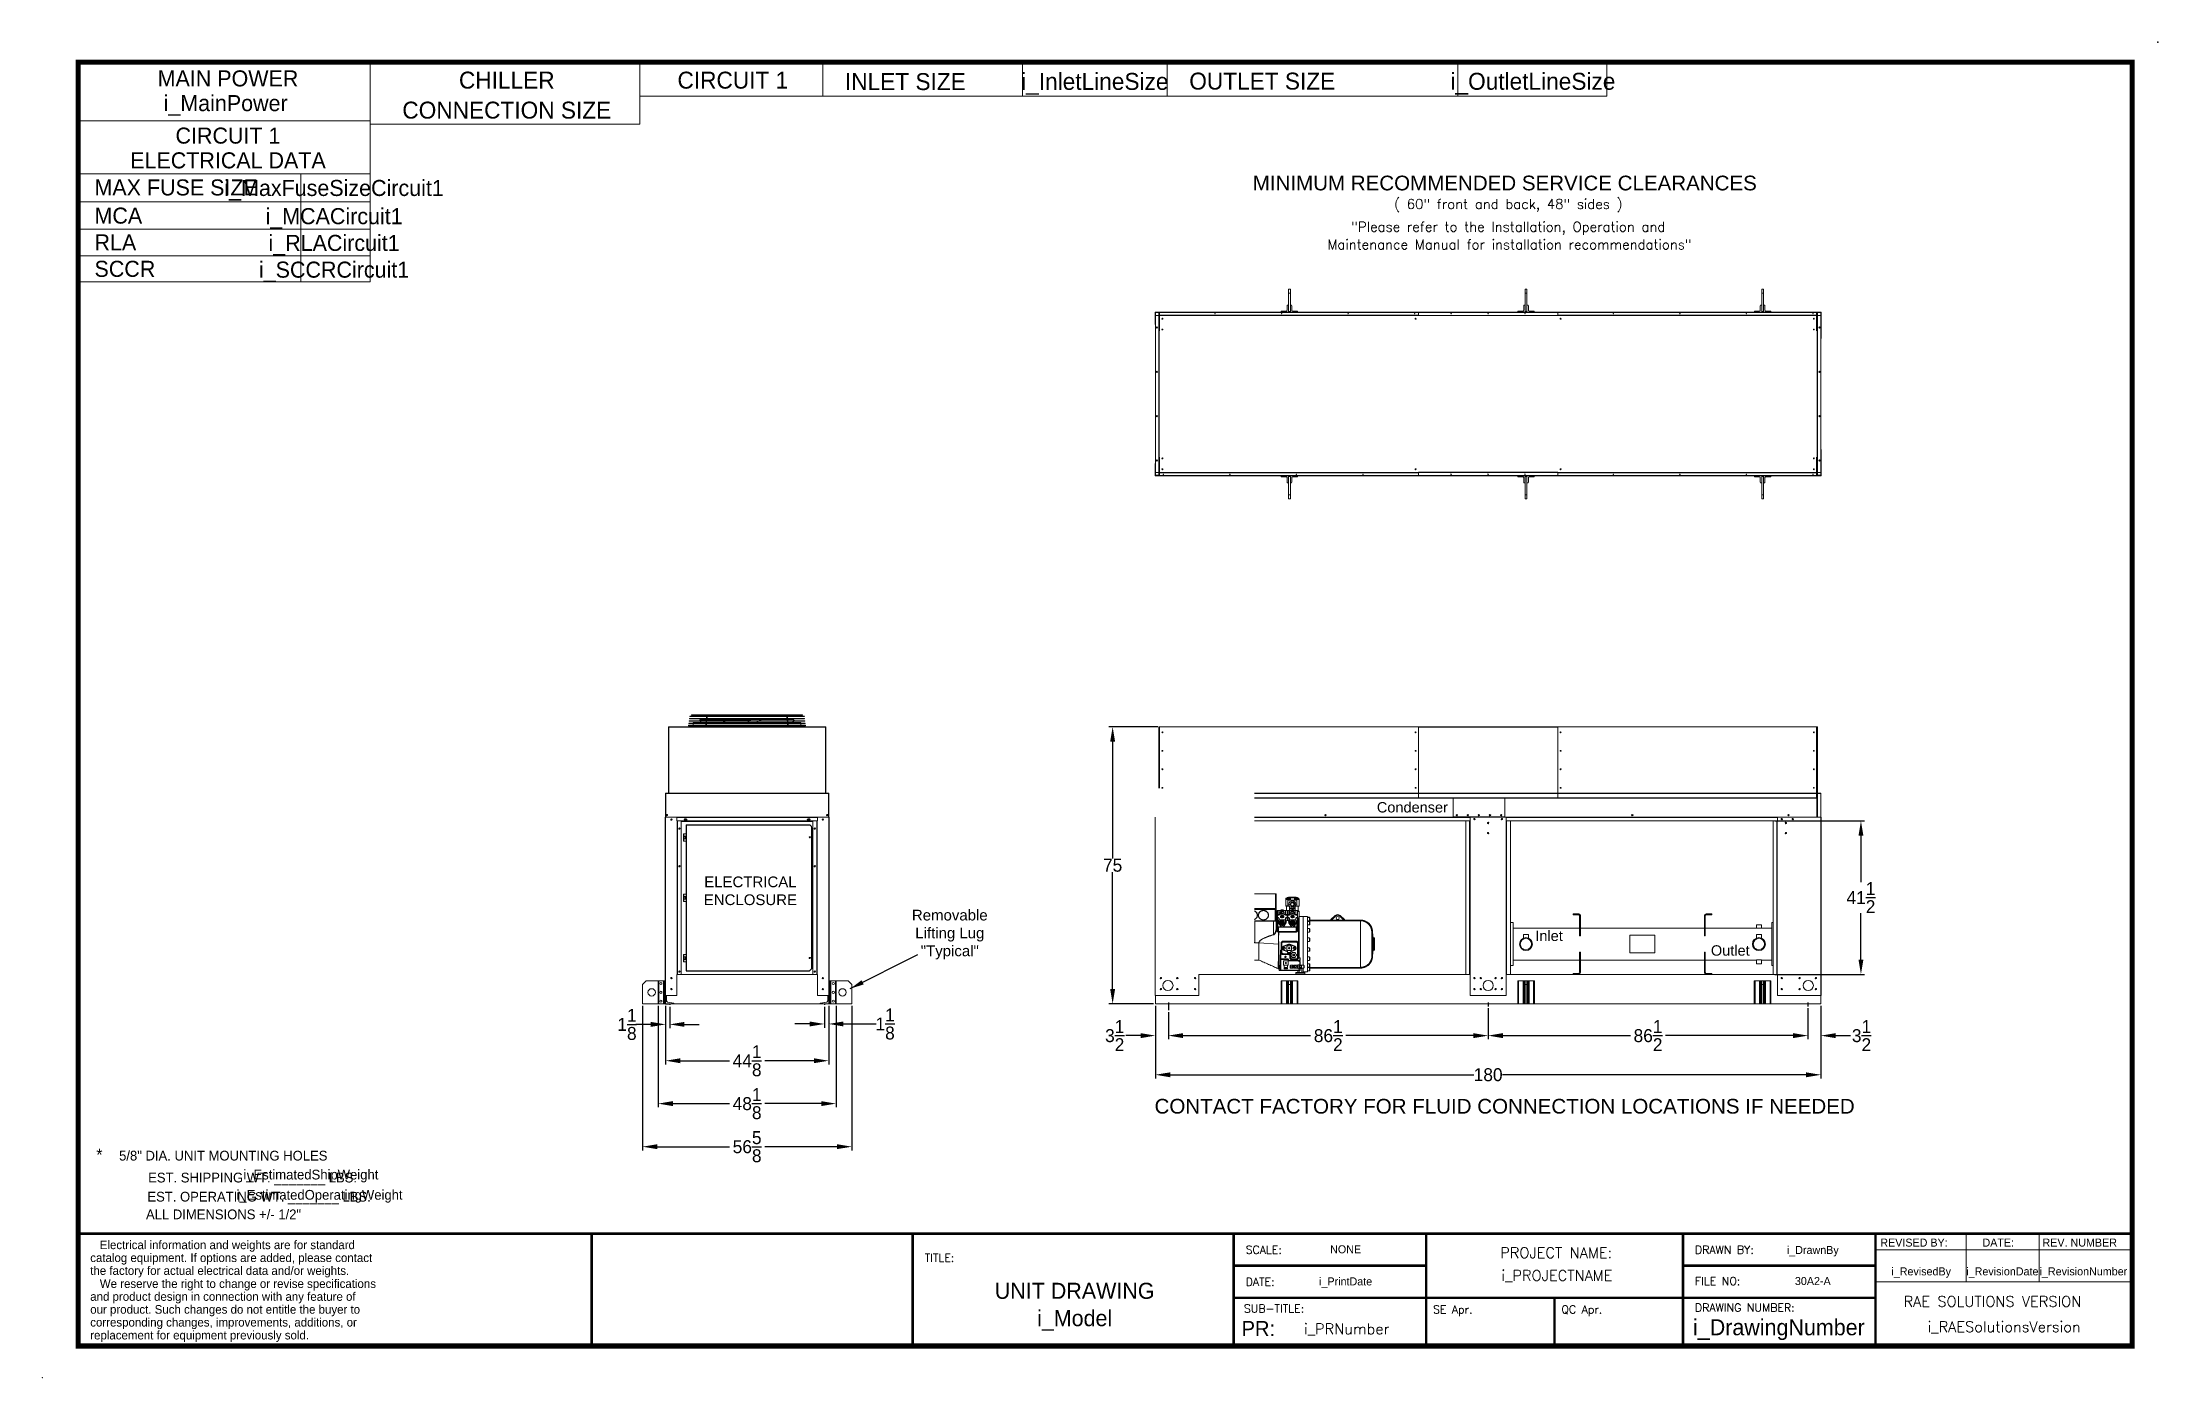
# Model space of a CAD drawing. Header units: inches. Extents: x 1104 to 1677, y 981 to 1342.
import ezdxf
from ezdxf.enums import TextEntityAlignment as Align

# ---------------------------------------------------------------- set-up
doc = ezdxf.new("R2010")
doc.units = ezdxf.units.IN
doc.header["$MEASUREMENT"] = 0
doc.header["$PDSIZE"] = -1
doc.layers.get('0').update_dxf_attribs({"color": 1})
doc.styles.add('dimentions', font='ARIAL.TTF')
doc.styles.add('SIMPLEX', font='SIMPLEX')
doc.dimstyles.new('General Dimension', dxfattribs={"dimtxt": 3.5, "dimasz": 4, "dimexe": 1, "dimexo": 0.5, "dimgap": 0.09, "dimtad": 0, "dimtih": 1, "dimtoh": 1, "dimdec": 3, "dimzin": 0, "dimdsep": 46, "dimlunit": 5, "dimtxsty": 'Standard', "dimcen": 0.09, "dimadec": 0, "dimazin": 0, "dimtfac": 1, "dimtdec": 3, "dimtofl": 0, "dimtmove": 0, "dimatfit": 3, "dimfxl": 1, "dimtolj": 1, "dimtzin": 0, "dimarcsym": 0})

msp = doc.modelspace()

# ---------------------------------------------------------------- texts
at = {"color": 1, "lineweight": 15}
for s, height, p in [('MAIN POWER', 4.34064825, (1154.67469137, 1329.91125756)), ('CHILLER', 4.581795375, (1230.08905197, 1329.32713306)), ('CIRCUIT 1', 4.581795375, (1291.23739371, 1329.31648343)), ('i_InletLineSize', 4.581795375, (1389.14618696, 1328.97319029)), ('i_OutletLineSize', 4.581795375, (1507.65831281, 1329.00678053)), ('i_MainPower', 4.34064825, (1154.04091302, 1323.22062487)), ('CONNECTION SIZE', 4.581795375, (1230.08905197, 1321.21080986)), ('CIRCUIT 1', 4.34064825, (1154.67469137, 1314.43836693)), ('ELECTRICAL DATA', 4.34064825, (1154.67469137, 1307.74773424)), ('i_MaxFuseSizeCircuit1', 4.34064825, (1183.37348242, 1300.27743319)), ('i_MCACircuit1', 4.34064825, (1183.37348242, 1292.65376514)), ('i_RLACircuit1', 4.34064825, (1183.37348242, 1285.41935139)), ('i_SCCRCircuit1', 4.34064825, (1183.37348242, 1278.18493764)), ('*', 3.24792341, (1119.89842437, 1039.36128828)), ('EST. SHIPPING WT. _______ LBS.', 2.639114136, (1161.32907592, 1033.47642738)), ('i_EstimatedShipWeight', 2.6421429331, (1177.0851072, 1034.28817117)), ('EST. OPERATING WT. _______ LBS.', 2.639114136, (1163.08147669, 1028.31414687)), ('i_EstimatedOperatingWeight', 2.639114136, (1179.43914707, 1028.81182272)), ('ALL DIMENSIONS +/- 1/2"', 2.639114136, (1153.47181203, 1023.52461051)), ('NONE', 2.170324125, (1456.99312283, 1014.31227123)), ('i_DrawnBy', 2.170324125, (1583.35995359, 1014.12609808)), ('i_PrintDate', 2.170324125, (1456.99312283, 1005.63097473)), ('30A2-A', 2.170324125, (1583.35995359, 1005.72910848)), ('i_RevisedBy', 2.170324125, (1612.67832203, 1008.34248205)), ('i_RevisionDate', 2.170324125, (1634.6375567, 1008.34248205)), ('i_RevisionNumber', 2.170324125, (1656.55459662, 1008.34248205)), ('UNIT DRAWING', 4.34064825, (1383.69284633, 1002.00608612)), ('i_Model', 4.34064825, (1383.69284633, 994.60809456)), ('i_DrawingNumber', 4.34064825, (1574.19185825, 992.14313911))]:
    msp.add_text(s, height=height, dxfattribs=at).set_placement(p, align=Align.CENTER)
msp.add_text('INLET SIZE', height=4.581795375, dxfattribs=at).set_placement((1321.56038299, 1327.54906437), align=Align.BOTTOM_LEFT)
for s, height, p in [('OUTLET SIZE', 4.581795375, (1414.69637685, 1329.05802455)), ('MAX FUSE SIZE', 4.34064825, (1118.56835851, 1300.42380961)), ('MCA', 4.34064825, (1118.56835851, 1292.80014156)), ('RLA', 4.34064825, (1118.56835851, 1285.56572781)), ('SCCR', 4.34064825, (1118.56835851, 1278.40665088)), ('5/8" DIA. UNIT MOUNTING HOLES', 2.639114136, (1125.22394061, 1039.40699252)), ('catalog equipment. If options are added, please contact', 2.3211390261, (1117.41671376, 1011.95400232)), ('   Electrical information and weights are for standard', 2.3211390261, (1117.41671376, 1015.43571086)), ('REVISED BY:', 2.170324125, (1601.61780032, 1016.12460347)), ('DATE:', 2.170324125, (1629.25536847, 1016.12460347)), ('REV. NUMBER', 2.170324125, (1645.48536007, 1016.12460347)), ('the factory for actual electrical data and/or weights.', 2.3211390261, (1117.41671376, 1008.47229378)), ('   We reserve the right to change or revise specifications', 2.3211390261, (1117.41671376, 1004.94667853)), ('and product design in connection with any feature of', 2.3211390261, (1117.41671376, 1001.46496999)), ('our product. Such changes do not entitle the buyer to', 2.3211390261, (1117.41671376, 997.98326145)), ('corresponding changes, improvements, additions, or ', 2.3211390261, (1117.41671376, 994.50155291)), ('replacement for equipment previously sold.', 2.3211390261, (1117.41671376, 991.01984437))]:
    msp.add_text(s, height=height, dxfattribs=at).set_placement(p)
for s, height, style, p in [('MINIMUM RECOMMENDED SERVICE CLEARANCES', 3.974672025, 'dimentions', (1431.87276058, 1301.79871553)), ('TITLE:', 2.170324125, 'SIMPLEX', (1343.13165056, 1012.02728195)), ('SCALE:', 2.170324125, 'SIMPLEX', (1429.94461556, 1014.19760607)), ('DRAWN BY:', 2.170324125, 'SIMPLEX', (1551.48276656, 1014.19760607)), ('DATE:', 2.170324125, 'SIMPLEX', (1429.94461556, 1005.51630957)), ('FILE NO:', 2.170324125, 'SIMPLEX', (1551.48276656, 1005.72613736)), ('RAE SOLUTIONS VERSION', 2.882190438, 'SIMPLEX', (1607.9239899, 999.84305501)), ('SUB-TITLE:', 2.170324125, 'SIMPLEX', (1429.47432387, 998.26716399)), ('SE Apr.', 2.170324125, 'SIMPLEX', (1480.62227138, 998.06547007)), ('QC Apr.', 2.170324125, 'SIMPLEX', (1515.34745738, 998.06547007)), ('DRAWING NUMBER:', 2.170324125, 'SIMPLEX', (1551.48276656, 998.53069789))]:
    msp.add_text(s, height=height, dxfattribs=dict(at, style=style)).set_placement(p)
at = {"color": 1, "lineweight": 15, "style": 'SIMPLEX'}
for s, height, p in [('( 60" front and back, 48" sides )', 2.6391822246, (1500.99097818, 1296.79498078)), ('"Please refer to the Installation, Operation and', 2.6391822246, (1500.99097818, 1290.62172045)), ('Maintenance Manual for installation recommendations"', 2.6391822246, (1501.30576688, 1285.83800596)), ('PROJECT NAME:', 2.882190438, (1513.93803115, 1013.04029237)), ('i_PROJECTNAME', 2.882190438, (1514.15718409, 1006.87120642)), ('i_RAESolutionsVersion', 2.882190438, (1635.11188734, 992.99468998)), ('i_PRNumber', 2.882190438, (1457.29754885, 992.43649673))]:
    msp.add_text(s, height=height, dxfattribs=at).set_placement(p, align=Align.CENTER)
at = {"color": 1, "lineweight": 15, "style": 'dimentions'}
msp.add_text('Condenser', height=2.8125, dxfattribs=at).set_placement((1484.65575139, 1133.53690903), align=Align.RIGHT)
at = {"lineweight": 15, "style": 'dimentions'}
for s, p in [('Inlet', (1515.73082011, 1098.77393202)), ('Outlet', (1566.2780434, 1094.81398671))]:
    msp.add_text(s, height=2.8125, dxfattribs=at).set_placement(p, align=Align.RIGHT)
msp.add_text('CONTACT FACTORY FOR FLUID CONNECTION LOCATIONS IF NEEDED', height=3.974672025, dxfattribs=at).set_placement((1405.30710307, 1052.10341944))
at = {"color": 1, "lineweight": 15}
msp.add_text('PR:', height=4.069357734, dxfattribs=at).set_placement((1437.91187232, 991.93501497), align=Align.RIGHT)
at = {"lineweight": 15, "char_height": 2.9, "attachment_point": 5, "style": 'dimentions'}
for s, insert in [('ELECTRICAL\\PENCLOSURE', (1295.98894328, 1112.33804757)), ('Removable\\PLifting Lug \\P"Typical"', (1349.92198981, 1100.51744526))]:
    msp.add_mtext(s, dxfattribs=dict(at, insert=insert))

# ---------------------------------------------------------------- blocks, each defined once
blk = doc.blocks.new('*D16')
at = {"color": 0, "lineweight": -2}
for p, q in [((1405.54, 1081.26), (1405.54, 1061.6)), ((1585.54, 1081.26), (1585.54, 1061.6)), ((1409.54, 1062.6), (1491.66, 1062.6)), ((1581.54, 1062.6), (1499.42, 1062.6))]:
    blk.add_line(p, q, dxfattribs=at)
at = {"color": 0}
for points in [[(1409.54, 1063.26), (1409.54, 1061.93), (1405.54, 1062.6)], [(1581.54, 1063.26), (1581.54, 1061.93), (1585.54, 1062.6)]]:
    blk.add_solid(points, dxfattribs=at)
at = {"color": 0, "insert": (1495.54, 1062.6), "char_height": 3.5, "attachment_point": 5}
blk.add_mtext('\\A1;180', dxfattribs=at)
blk = doc.blocks.new('*D17')
at = {"color": 0, "lineweight": -2}
for p, q in [((1269.04, 1076.23), (1265.04, 1076.23)), ((1273.04, 1081.26), (1273.04, 1075.23)), ((1274.16, 1080.98), (1274.16, 1075.23)), ((1278.16, 1076.23), (1282.16, 1076.23))]:
    blk.add_line(p, q, dxfattribs=at)
at = {"color": 0}
for points in [[(1269.04, 1076.9), (1269.04, 1075.56), (1273.04, 1076.23)], [(1278.16, 1076.9), (1278.16, 1075.56), (1274.16, 1076.23)]]:
    blk.add_solid(points, dxfattribs=at)
at = {"color": 0, "insert": (1262.61, 1076.23), "char_height": 3.5, "attachment_point": 5}
blk.add_mtext('\\A1;1{\\H1.000000x;\\S1/8;}', dxfattribs=at)
blk = doc.blocks.new('*D18')
at = {"color": 0, "lineweight": -2}
for p, q in [((1273.04, 1081.26), (1273.04, 1065.4)), ((1317.16, 1081.26), (1317.16, 1065.4)), ((1277.04, 1066.4), (1290.34, 1066.4)), ((1313.16, 1066.4), (1299.86, 1066.4))]:
    blk.add_line(p, q, dxfattribs=at)
at = {"color": 0}
for points in [[(1277.04, 1067.07), (1277.04, 1065.73), (1273.04, 1066.4)], [(1313.16, 1067.07), (1313.16, 1065.73), (1317.16, 1066.4)]]:
    blk.add_solid(points, dxfattribs=at)
at = {"color": 0, "insert": (1295.1, 1066.4), "char_height": 3.5, "attachment_point": 5}
blk.add_mtext('\\A1;44{\\H1.000000x;\\S1/8;}', dxfattribs=at)
blk = doc.blocks.new('*D19')
at = {"color": 0, "lineweight": -2}
for p, q in [((1312.04, 1076.34), (1308.04, 1076.34)), ((1316.04, 1080.98), (1316.04, 1075.34)), ((1317.16, 1081.26), (1317.16, 1075.34)), ((1321.16, 1076.34), (1330.01, 1076.34))]:
    blk.add_line(p, q, dxfattribs=at)
at = {"color": 0}
for points in [[(1312.04, 1077.01), (1312.04, 1075.68), (1316.04, 1076.34)], [(1321.16, 1077.01), (1321.16, 1075.68), (1317.16, 1076.34)]]:
    blk.add_solid(points, dxfattribs=at)
at = {"color": 0, "insert": (1332.43, 1076.34), "char_height": 3.5, "attachment_point": 5}
blk.add_mtext('\\A1;1{\\H1.000000x;\\S1/8;}', dxfattribs=at)
blk = doc.blocks.new('*D20')
at = {"color": 0, "lineweight": -2}
for p, q in [((1271.04, 1081.26), (1271.04, 1053.8)), ((1319.16, 1081.26), (1319.16, 1053.8)), ((1275.04, 1054.8), (1290.34, 1054.8)), ((1315.16, 1054.8), (1299.86, 1054.8))]:
    blk.add_line(p, q, dxfattribs=at)
at = {"color": 0}
for points in [[(1275.04, 1055.47), (1275.04, 1054.13), (1271.04, 1054.8)], [(1315.16, 1055.47), (1315.16, 1054.13), (1319.16, 1054.8)]]:
    blk.add_solid(points, dxfattribs=at)
at = {"color": 0, "insert": (1295.1, 1054.8), "char_height": 3.5, "attachment_point": 5}
blk.add_mtext('\\A1;48{\\H1.000000x;\\S1/8;}', dxfattribs=at)
blk = doc.blocks.new('*D21')
at = {"color": 0, "lineweight": -2}
for p, q in [((1266.79, 1081.26), (1266.79, 1042.15)), ((1323.41, 1081.26), (1323.41, 1042.15)), ((1270.79, 1043.15), (1290.34, 1043.15)), ((1319.41, 1043.15), (1299.86, 1043.15))]:
    blk.add_line(p, q, dxfattribs=at)
at = {"color": 0}
for points in [[(1270.79, 1043.82), (1270.79, 1042.49), (1266.79, 1043.15)], [(1319.41, 1043.82), (1319.41, 1042.49), (1323.41, 1043.15)]]:
    blk.add_solid(points, dxfattribs=at)
at = {"color": 0, "insert": (1295.1, 1043.15), "char_height": 3.5, "attachment_point": 5}
blk.add_mtext('\\A1;56{\\H1.000000x;\\S5/8;}', dxfattribs=at)
blk = doc.blocks.new('*D22')
at = {"color": 0, "lineweight": -2}
for p, q in [((1406.18, 1156.73), (1392.97, 1156.73)), ((1393.97, 1152.73), (1393.97, 1121.09)), ((1393.97, 1085.76), (1393.97, 1117.41)), ((1405.04, 1081.76), (1392.97, 1081.76))]:
    blk.add_line(p, q, dxfattribs=at)
at = {"color": 0}
for points in [[(1393.3, 1152.73), (1394.63, 1152.73), (1393.97, 1156.73)], [(1393.3, 1085.76), (1394.63, 1085.76), (1393.97, 1081.76)]]:
    blk.add_solid(points, dxfattribs=at)
at = {"color": 0, "insert": (1393.97, 1119.25), "char_height": 3.5, "attachment_point": 5}
blk.add_mtext('\\A1;75', dxfattribs=at)
blk = doc.blocks.new('*D23')
at = {"color": 0, "lineweight": -2}
for p, q in [((1405.54, 1081.26), (1405.54, 1072.19)), ((1409.04, 1079.56), (1409.04, 1072.19)), ((1401.54, 1073.19), (1397.54, 1073.19)), ((1413.04, 1073.19), (1417.04, 1073.19))]:
    blk.add_line(p, q, dxfattribs=at)
at = {"color": 0}
for points in [[(1401.54, 1073.86), (1401.54, 1072.52), (1405.54, 1073.19)], [(1413.04, 1073.86), (1413.04, 1072.52), (1409.04, 1073.19)]]:
    blk.add_solid(points, dxfattribs=at)
at = {"color": 0, "insert": (1394.53, 1073.19), "char_height": 3.5, "attachment_point": 5}
blk.add_mtext('\\A1;3{\\H1.000000x;\\S1/2;}', dxfattribs=at)
blk = doc.blocks.new('*D24')
at = {"color": 0, "lineweight": -2}
for p, q in [((1409.04, 1079.56), (1409.04, 1072.19)), ((1495.54, 1080.59), (1495.54, 1072.19)), ((1413.04, 1073.19), (1447.53, 1073.19)), ((1491.54, 1073.19), (1457.04, 1073.19))]:
    blk.add_line(p, q, dxfattribs=at)
at = {"color": 0}
for points in [[(1413.04, 1073.86), (1413.04, 1072.52), (1409.04, 1073.19)], [(1491.54, 1073.86), (1491.54, 1072.52), (1495.54, 1073.19)]]:
    blk.add_solid(points, dxfattribs=at)
at = {"color": 0, "insert": (1452.29, 1073.19), "char_height": 3.5, "attachment_point": 5}
blk.add_mtext('\\A1;86{\\H1.000000x;\\S1/2;}', dxfattribs=at)
blk = doc.blocks.new('*D25')
at = {"color": 0, "lineweight": -2}
for p, q in [((1495.54, 1080.59), (1495.54, 1072.19)), ((1582.04, 1080.59), (1582.04, 1072.19)), ((1499.54, 1073.19), (1534.03, 1073.19)), ((1578.04, 1073.19), (1543.54, 1073.19))]:
    blk.add_line(p, q, dxfattribs=at)
at = {"color": 0}
for points in [[(1499.54, 1073.86), (1499.54, 1072.52), (1495.54, 1073.19)], [(1578.04, 1073.86), (1578.04, 1072.52), (1582.04, 1073.19)]]:
    blk.add_solid(points, dxfattribs=at)
at = {"color": 0, "insert": (1538.79, 1073.19), "char_height": 3.5, "attachment_point": 5}
blk.add_mtext('\\A1;86{\\H1.000000x;\\S1/2;}', dxfattribs=at)
blk = doc.blocks.new('*D26')
at = {"color": 0, "lineweight": -2}
for p, q in [((1582.04, 1080.59), (1582.04, 1072.19)), ((1585.54, 1081.26), (1585.54, 1072.19)), ((1578.04, 1073.19), (1574.04, 1073.19)), ((1589.54, 1073.19), (1593.54, 1073.19))]:
    blk.add_line(p, q, dxfattribs=at)
at = {"color": 0}
for points in [[(1578.04, 1073.86), (1578.04, 1072.52), (1582.04, 1073.19)], [(1589.54, 1073.86), (1589.54, 1072.52), (1585.54, 1073.19)]]:
    blk.add_solid(points, dxfattribs=at)
at = {"color": 0, "insert": (1596.54, 1073.19), "char_height": 3.5, "attachment_point": 5}
blk.add_mtext('\\A1;3{\\H1.000000x;\\S1/2;}', dxfattribs=at)
blk = doc.blocks.new('*D31')
at = {"color": 0, "lineweight": -2}
for p, q in [((1573.12, 1131.26), (1597.38, 1131.26)), ((1596.38, 1127.26), (1596.38, 1114.69)), ((1596.38, 1093.76), (1596.38, 1106.34)), ((1573.12, 1089.76), (1597.38, 1089.76))]:
    blk.add_line(p, q, dxfattribs=at)
at = {"color": 0}
for points in [[(1595.72, 1127.26), (1597.05, 1127.26), (1596.38, 1131.26)], [(1595.72, 1093.76), (1597.05, 1093.76), (1596.38, 1089.76)]]:
    blk.add_solid(points, dxfattribs=at)
at = {"color": 0, "insert": (1596.38, 1110.51), "char_height": 3.5, "attachment_point": 5}
blk.add_mtext('\\A1;41{\\H1.000000x;\\S1/2;}', dxfattribs=at)

# ---------------------------------------------------------------- dimensions: what is measured, and where the dimension line sits
dim = msp.add_linear_dim(base=(1393.96592299, 1156.73060161), p1=(1405.53816016, 1081.76185293), p2=(1406.67785729, 1156.73060161), angle=90, dimstyle='General Dimension')
dim.commit()
dim.dimension.update_dxf_attribs({"geometry": '*D22', "text_midpoint": (1393.96592299, 1119.24622727)})
dim = msp.add_linear_dim(base=(1596.38401777, 1131.26185135), p1=(1572.62235564, 1089.76185225), p2=(1572.62235564, 1131.26185135), angle=90, dimstyle='General Dimension')
dim.commit()
dim.dimension.update_dxf_attribs({"geometry": '*D31', "text_midpoint": (1596.38401777, 1110.5118518), "dimtype": 160})
for base, p1, p2, picture, middle in [((1273.03638937, 1076.22925743), (1274.16138937, 1081.4787321), (1273.03638937, 1081.76185293), '*D17', (1262.61305604, 1076.22925743)), ((1323.41138866, 1043.1546798), (1266.78638947, 1081.76185293), (1323.41138866, 1081.76185293), '*D21', (1295.09888907, 1043.1546798)), ((1319.16138976, 1054.80111486), (1271.03638837, 1081.76185293), (1319.16138976, 1081.76185293), '*D20', (1295.09888907, 1054.80111486)), ((1317.16138876, 1066.40025733), (1273.03638937, 1081.76185293), (1317.16138876, 1081.76185293), '*D18', (1295.09888907, 1066.40025733)), ((1405.53816016, 1073.18856303), (1409.03815682, 1080.06337205), (1405.53816016, 1081.76185293), '*D23', (1394.53149349, 1073.18856303)), ((1585.53816121, 1073.18856303), (1582.03815682, 1081.09115275), (1585.53816121, 1081.76185293), '*D26', (1596.54482788, 1073.18856303)), ((1495.53815682, 1073.18856303), (1409.03815682, 1080.06337205), (1495.53815682, 1081.09115275), '*D24', (1452.28815682, 1073.18856303)), ((1582.03815682, 1073.18856303), (1495.53815682, 1081.09115275), (1582.03815682, 1081.09115275), '*D25', (1538.78815682, 1073.18856303))]:
    dim = msp.add_linear_dim(base=base, p1=p1, p2=p2, dimstyle='General Dimension')
    dim.commit()
    dim.dimension.update_dxf_attribs({"geometry": picture, "text_midpoint": middle})
dim = msp.add_linear_dim(base=(1317.16138876, 1076.34457649), p1=(1316.03638876, 1081.4787321), p2=(1317.16138876, 1081.76185293), dimstyle='General Dimension')
dim.commit()
dim.dimension.update_dxf_attribs({"geometry": '*D19', "text_midpoint": (1332.43127074, 1076.34457649), "dimtype": 160})
dim = msp.add_linear_dim(base=(1585.5381612092, 1062.5958726328), p1=(1405.5381601579, 1081.7618529333), p2=(1585.5381612092, 1081.7618529333), dimstyle='General Dimension', override={"dimdec": 8})
dim.commit()
dim.dimension.update_dxf_attribs({"geometry": '*D16', "text_midpoint": (1495.5381606836, 1062.5958726328), "dimtype": 160})

# ---------------------------------------------------------------- linework, layer by layer
at = {"color": 1, "lineweight": 15}
for p, q in [((1193.11747292, 1336.49073864), (1193.11747292, 1277.10243866)), ((1266.04252791, 1327.31174432), (1266.04252791, 1336.49073864)), ((1315.56994857, 1327.31174432), (1315.56994857, 1336.49073864)), ((1369.59776866, 1327.31174432), (1369.59776866, 1336.49073864)), ((1408.70130621, 1327.31174432), (1408.70130621, 1336.49073864)), ((1487.35434765, 1327.31174432), (1487.35434765, 1336.49073864)), ((1527.68417915, 1327.31174432), (1527.68417915, 1336.19877662)), ((1408.70130621, 1327.31174432), (1266.04252791, 1327.31174432)), ((1266.04252791, 1327.31174432), (1266.04252791, 1319.67833735)), ((1408.70130621, 1327.31174432), (1527.68417915, 1327.31174432)), ((1193.11747292, 1320.59090944), (1114.16245537, 1320.59090944)), ((1193.2460335, 1319.69216326), (1266.04252791, 1319.67833735)), ((1193.11747292, 1306.27335014), (1114.59576823, 1306.27335014)), ((1174.42061588, 1306.27335014), (1174.42061588, 1277.10243866)), ((1114.57349982, 1298.69238613), (1193.11747292, 1298.69238613)), ((1114.39718986, 1291.27375753), (1193.11747292, 1291.27375753)), ((1114.03260211, 1284.0556422), (1193.11747292, 1284.0556422)), ((1114.04485261, 1277.10243866), (1193.11747292, 1277.10243866)), ((1253.06319937, 989.23887864), (1253.06319937, 1019.62341639)), ((1339.87616437, 989.23887864), (1339.87616437, 1019.62341639)), ((1426.68912937, 1019.62341639), (1600.31505937, 1019.62341639)), ((1426.68912937, 989.23887864), (1426.68912937, 1019.62341639)), ((1478.77690837, 1019.62341639), (1478.77690837, 989.23887864)), ((1548.22728037, 1019.62341639), (1548.22728037, 1002.26082339)), ((1600.31505937, 1019.62341639), (1600.31505937, 989.23887864)), ((1600.31505937, 1019.62341639), (1669.76543137, 1019.62341639)), ((1600.31505937, 1019.62341639), (1600.31505937, 1015.28276814)), ((1624.82005041, 1019.62341639), (1624.82005041, 1006.60147164)), ((1644.55504661, 1019.62341639), (1644.55504661, 1006.60147164)), ((1600.31505937, 1015.28276814), (1669.76543137, 1015.28276814)), ((1478.77690837, 1010.94211989), (1426.68912937, 1010.94211989)), ((1548.22728037, 1010.94211989), (1600.31505937, 1010.94211989)), ((1548.22728037, 1002.26082339), (1548.22728037, 1010.94211989)), ((1600.31505937, 1002.26082339), (1426.68912937, 1002.26082339)), ((1513.50209437, 1002.26082339), (1513.50209437, 989.23887864)), ((1548.22728037, 1002.26082339), (1548.22728037, 989.23887864)), ((1600.31505937, 1006.60147164), (1669.76543137, 1006.60147164))]:
    msp.add_line(p, q, dxfattribs=at)
at = {"linetype": 'Continuous', "lineweight": 15}
for p, q in [((1441.16315704, 1270.60113141), (1441.16315704, 1269.35113284)), ((1441.53815474, 1270.78863261), (1441.35065824, 1270.78863261)), ((1441.53815474, 1274.03863218), (1441.53815474, 1275.03863151)), ((1441.53815474, 1275.03863151), (1442.03815792, 1275.03863151)), ((1441.53815474, 1274.03863218), (1442.03815792, 1274.03863218)), ((1441.53815474, 1274.03863218), (1441.53815474, 1269.03863085)), ((1441.53815474, 1268.83643265), (1441.53815474, 1270.78863261)), ((1442.03815792, 1274.03863218), (1442.03815792, 1275.03863151)), ((1442.03815792, 1274.03863218), (1442.03815792, 1269.03863085)), ((1442.03815792, 1268.83643265), (1442.03815792, 1270.78863261)), ((1442.03815792, 1270.78863261), (1442.22565911, 1270.78863261)), ((1442.41315561, 1270.60113141), (1442.41315561, 1269.35113284)), ((1505.16315685, 1270.60113141), (1505.16315685, 1269.35113284)), ((1505.53815631, 1270.78863261), (1505.35065688, 1270.78863261)), ((1505.53815631, 1274.03863218), (1505.53815631, 1275.03863151)), ((1505.53815631, 1275.03863151), (1506.03815715, 1275.03863151)), ((1505.53815631, 1274.03863218), (1506.03815715, 1274.03863218)), ((1505.53815631, 1274.03863218), (1505.53815631, 1269.03863085)), ((1505.53815631, 1268.83643265), (1505.53815631, 1270.78863261)), ((1506.03815715, 1274.03863218), (1506.03815715, 1275.03863151)), ((1506.03815715, 1274.03863218), (1506.03815715, 1269.03863085)), ((1506.03815715, 1270.78863261), (1506.22565717, 1270.78863261)), ((1506.03815715, 1268.83643265), (1506.03815715, 1270.78863261)), ((1506.41315719, 1270.60113141), (1506.41315719, 1269.35113284)), ((1569.16315549, 1270.60113141), (1569.16315549, 1269.35113284)), ((1569.53815788, 1270.78863261), (1569.35065669, 1270.78863261)), ((1569.53815788, 1274.03863218), (1569.53815788, 1275.03863151)), ((1569.53815788, 1275.03863151), (1570.03815637, 1275.03863151)), ((1569.53815788, 1274.03863218), (1570.03815637, 1274.03863218)), ((1569.53815788, 1274.03863218), (1569.53815788, 1269.03863085)), ((1569.53815788, 1268.83643265), (1569.53815788, 1270.78863261)), ((1570.03815637, 1274.03863218), (1570.03815637, 1275.03863151)), ((1570.03815637, 1274.03863218), (1570.03815637, 1269.03863085)), ((1570.03815637, 1270.78863261), (1570.22565757, 1270.78863261)), ((1570.03815637, 1268.83643265), (1570.03815637, 1270.78863261)), ((1570.41315876, 1270.60113141), (1570.41315876, 1269.35113284)), ((1405.43355635, 1268.78763194), (1405.43355635, 1265.73698174)), ((1405.43355635, 1268.78763194), (1405.53816016, 1268.78763194)), ((1405.53816016, 1265.73698174), (1405.43355635, 1265.73698174)), ((1405.43355635, 1265.65508167), (1405.43355635, 1265.73698174)), ((1405.53816016, 1265.65508167), (1405.43355635, 1265.65508167)), ((1406.47465707, 1268.7886316), (1405.53816016, 1268.7886316)), ((1405.53816016, 1268.7886316), (1405.53816016, 1268.72613121)), ((1406.47465707, 1268.72613121), (1405.53816016, 1268.72613121)), ((1405.53816016, 1268.72613121), (1405.53816016, 1268.72513154)), ((1405.53816016, 1267.92633308), (1405.53816016, 1268.72513154)), ((1405.53816016, 1268.72513154), (1406.47465707, 1268.72513154)), ((1405.53816016, 1267.92633308), (1405.53816016, 1225.52593308)), ((1406.48935642, 1267.92633308), (1405.53816016, 1267.92633308)), ((1405.53915513, 1268.7886316), (1405.53915513, 1268.89323306)), ((1417.24605648, 1268.89323306), (1405.53915513, 1268.89323306)), ((1406.47465707, 1268.72613121), (1406.47465707, 1268.7886316)), ((1406.53815714, 1268.7886316), (1406.47465707, 1268.7886316)), ((1406.47465707, 1268.72513154), (1406.53815714, 1268.72513154)), ((1406.47465707, 1267.92633308), (1406.47465707, 1268.72513154)), ((1406.48935642, 1267.92633308), (1406.48935642, 1225.52593308)), ((1406.49036078, 1267.92633308), (1406.48935642, 1267.92633308)), ((1406.49036078, 1225.52593308), (1406.49036078, 1267.92633308)), ((1406.5391615, 1267.92633308), (1406.49036078, 1267.92633308)), ((1406.53815714, 1268.7886316), (1406.61285537, 1268.7886316)), ((1406.53815714, 1268.7886316), (1406.53815714, 1268.72513154)), ((1406.53815714, 1267.97512207), (1406.53815714, 1268.72513154)), ((1406.61285537, 1268.05183137), (1406.53815714, 1268.05183137)), ((1406.5391615, 1267.92733275), (1406.5391615, 1267.97513145)), ((1406.67785729, 1267.97513145), (1406.5391615, 1267.97513145)), ((1406.67785729, 1267.92733275), (1406.5391615, 1267.92733275)), ((1406.5391615, 1225.52593308), (1406.5391615, 1267.92633308)), ((1406.5391615, 1267.92633308), (1406.67785729, 1267.92633308)), ((1406.61285537, 1268.7886316), (1406.61285537, 1268.05183137)), ((1406.61385973, 1268.7886316), (1406.61285537, 1268.7886316)), ((1406.67785729, 1268.7886316), (1406.61385973, 1268.7886316)), ((1406.61385973, 1268.7886316), (1406.61385973, 1268.05183137)), ((1406.61385973, 1268.05183137), (1406.61385973, 1267.97613112)), ((1406.67785729, 1268.05183137), (1406.61385973, 1268.05183137)), ((1406.67785729, 1267.97613112), (1406.61385973, 1267.97613112)), ((1406.67785729, 1268.78763194), (1406.67785729, 1268.83643265)), ((1406.67785729, 1268.83643265), (1476.67785717, 1268.83643265)), ((1406.67785729, 1268.78763194), (1406.67785729, 1268.02393217)), ((1476.67785717, 1268.78763194), (1406.67785729, 1268.78763194)), ((1476.67785717, 1268.02393217), (1406.67785729, 1268.02393217)), ((1406.67785729, 1268.02393217), (1406.67785729, 1268.0229325)), ((1406.67785729, 1268.0229325), (1476.67785717, 1268.0229325)), ((1406.67785729, 1268.0229325), (1406.67785729, 1267.97413179)), ((1406.67785729, 1267.97413179), (1476.67785717, 1267.97413179)), ((1406.67785729, 1267.97413179), (1406.67785729, 1263.82173197)), ((1417.24605648, 1268.83643265), (1417.24605648, 1268.89323306)), ((1417.24605648, 1268.89323306), (1417.32795889, 1268.89323306)), ((1417.32795889, 1268.83643265), (1417.32795889, 1268.89323306)), ((1439.53815608, 1268.9761328), (1439.53815608, 1268.83643265)), ((1440.97565585, 1269.16363164), (1439.72565727, 1269.16363164)), ((1442.03815792, 1269.03863085), (1441.53815474, 1269.03863085)), ((1442.60065681, 1269.16363164), (1443.85065538, 1269.16363164)), ((1444.03815658, 1268.9761328), (1444.03815658, 1268.83643265)), ((1476.67785717, 1268.83643265), (1476.67785717, 1268.78763194)), ((1476.72565705, 1268.7886316), (1476.67785717, 1268.7886316)), ((1476.67785717, 1268.02393217), (1476.67785717, 1268.78763194)), ((1476.72565705, 1268.05183137), (1476.67785717, 1268.05183137)), ((1476.67785717, 1268.0229325), (1476.67785717, 1268.02393217)), ((1476.67785717, 1267.97413179), (1476.67785717, 1268.0229325)), ((1476.72565705, 1267.97613112), (1476.67785717, 1267.97613112)), ((1476.67785717, 1267.97513145), (1514.39865662, 1267.97513145)), ((1476.67785717, 1267.92633308), (1514.39865662, 1267.92633308)), ((1476.72565705, 1268.78763194), (1476.72565705, 1268.83643265)), ((1476.72565705, 1268.83643265), (1514.35085674, 1268.83643265)), ((1514.35085674, 1268.78763194), (1476.72565705, 1268.78763194)), ((1476.72565705, 1268.78763194), (1476.72565705, 1267.97613112)), ((1476.72565705, 1267.97513145), (1476.72565705, 1267.97613112)), ((1514.35085674, 1267.97613112), (1476.72565705, 1267.97613112)), ((1490.6427567, 1268.89322602), (1490.64329467, 1268.83643265)), ((1500.43255678, 1268.89323306), (1490.64375696, 1268.89323306)), ((1490.64375696, 1268.89323306), (1490.64375696, 1268.83643265)), ((1500.43255678, 1268.83643265), (1500.43255678, 1268.89323306)), ((1500.43355674, 1268.89322602), (1500.43301907, 1268.83643265)), ((1503.53815707, 1268.9761328), (1503.53815707, 1268.83643265)), ((1504.97565683, 1269.16363164), (1503.72565709, 1269.16363164)), ((1506.03815715, 1269.03863085), (1505.53815631, 1269.03863085)), ((1506.60065721, 1269.16363164), (1507.85065696, 1269.16363164)), ((1508.03815698, 1268.9761328), (1508.03815698, 1268.83643265)), ((1514.35085674, 1268.83643265), (1514.35085674, 1268.78763194)), ((1514.35085674, 1268.7886316), (1514.39865662, 1268.7886316)), ((1514.35085674, 1267.97613112), (1514.35085674, 1268.78763194)), ((1514.35085674, 1268.05183137), (1514.39865662, 1268.05183137)), ((1514.35085674, 1267.97613112), (1514.35085674, 1267.97513145)), ((1514.35085674, 1267.97613112), (1514.39865662, 1267.97613112)), ((1514.39865662, 1268.83643265), (1584.3986612, 1268.83643265)), ((1514.39865662, 1268.78763194), (1514.39865662, 1268.83643265)), ((1514.39865662, 1268.78763194), (1514.39865662, 1268.02393217)), ((1584.3986612, 1268.78763194), (1514.39865662, 1268.78763194)), ((1514.39865662, 1268.02393217), (1514.39865662, 1268.0229325)), ((1584.3986612, 1268.02393217), (1514.39865662, 1268.02393217)), ((1514.39865662, 1268.0229325), (1514.39865662, 1267.97413179)), ((1514.39865662, 1268.0229325), (1584.3986612, 1268.0229325)), ((1514.39865662, 1267.97413179), (1584.3986612, 1267.97413179)), ((1567.53815453, 1268.9761328), (1567.53815453, 1268.83643265)), ((1568.97565899, 1269.16363164), (1567.72565573, 1269.16363164)), ((1570.03815637, 1269.03863085), (1569.53815788, 1269.03863085)), ((1570.60065526, 1269.16363164), (1571.85065853, 1269.16363164)), ((1572.03815503, 1268.9761328), (1572.03815503, 1268.83643265)), ((1573.8302555, 1268.89323306), (1573.74835778, 1268.89323306)), ((1573.74835778, 1268.83643265), (1573.74835778, 1268.89323306)), ((1573.8302555, 1268.83643265), (1573.8302555, 1268.89323306)), ((1573.8302555, 1268.89323306), (1585.53715685, 1268.89323306)), ((1584.3986612, 1268.83643265), (1584.3986612, 1268.78763194)), ((1584.3986612, 1268.7886316), (1584.46245225, 1268.7886316)), ((1584.3986612, 1268.02393217), (1584.3986612, 1268.78763194)), ((1584.3986612, 1268.05183137), (1584.46245225, 1268.05183137)), ((1584.3986612, 1268.0229325), (1584.3986612, 1268.02393217)), ((1584.3986612, 1267.97413179), (1584.3986612, 1268.0229325)), ((1584.3986612, 1267.97613112), (1584.46245225, 1267.97613112)), ((1584.53715987, 1267.97513145), (1584.3986612, 1267.97513145)), ((1584.3986612, 1267.97413179), (1584.3986612, 1263.82173197)), ((1584.53715987, 1267.92733275), (1584.3986612, 1267.92733275)), ((1584.53715987, 1267.92633308), (1584.3986612, 1267.92633308)), ((1584.46245225, 1268.7886316), (1584.46245225, 1268.05183137)), ((1584.46245225, 1268.7886316), (1584.46345661, 1268.7886316)), ((1584.46245225, 1268.05183137), (1584.46245225, 1267.97613112)), ((1584.53815484, 1268.7886316), (1584.46345661, 1268.7886316)), ((1584.46345661, 1268.7886316), (1584.46345661, 1268.05183137)), ((1584.46345661, 1268.05183137), (1584.53815484, 1268.05183137)), ((1584.53715987, 1267.92733275), (1584.53715987, 1267.97513145)), ((1584.53715987, 1267.92633308), (1584.53715987, 1225.52593308)), ((1584.58596058, 1267.92633308), (1584.53715987, 1267.92633308)), ((1584.53815484, 1268.7886316), (1584.53815484, 1268.72513154)), ((1584.53815484, 1268.7886316), (1584.60165491, 1268.7886316)), ((1584.53815484, 1268.72513154), (1584.53815484, 1267.97512207)), ((1584.60165491, 1268.72513154), (1584.53815484, 1268.72513154)), ((1584.58596058, 1267.92633308), (1584.58596058, 1225.52593308)), ((1584.58695556, 1267.92633308), (1584.58596058, 1267.92633308)), ((1584.58695556, 1225.52593308), (1584.58695556, 1267.92633308)), ((1585.53816121, 1267.92633308), (1584.58695556, 1267.92633308)), ((1584.60165491, 1268.72613121), (1584.60165491, 1268.7886316)), ((1585.53816121, 1268.7886316), (1584.60165491, 1268.7886316)), ((1585.53816121, 1268.72613121), (1584.60165491, 1268.72613121)), ((1585.53816121, 1268.72513154), (1584.60165491, 1268.72513154)), ((1584.60165491, 1268.72513154), (1584.60165491, 1267.92633308)), ((1585.53715685, 1268.7886316), (1585.53715685, 1268.89323306)), ((1585.53816121, 1268.7886316), (1585.53816121, 1268.72613121)), ((1585.64275563, 1268.78763194), (1585.53816121, 1268.78763194)), ((1585.53816121, 1268.72613121), (1585.53816121, 1268.72513154)), ((1585.53816121, 1268.72513154), (1585.53816121, 1267.92633308)), ((1585.53816121, 1225.52593308), (1585.53816121, 1267.92633308)), ((1585.53816121, 1225.52593426), (1585.53816121, 1267.92633191)), ((1585.64275563, 1268.78763194), (1585.64275563, 1261.9557323)), ((1406.67785729, 1263.82173197), (1406.67785729, 1263.8207323)), ((1584.3986612, 1263.8207323), (1584.3986612, 1263.82173197)), ((1585.53816121, 1261.9557323), (1585.64275563, 1261.9557323)), ((1585.53816121, 1261.87383223), (1585.64275563, 1261.87383223)), ((1585.64275563, 1261.87383223), (1585.64275563, 1261.9557323)), ((1585.53816121, 1231.57843159), (1585.64275563, 1231.57843159)), ((1585.53816121, 1231.49653152), (1585.64275563, 1231.49653152)), ((1585.64275563, 1231.57843159), (1585.64275563, 1231.49653152)), ((1585.64275563, 1224.66463189), (1585.64275563, 1231.49653152)), ((1405.53816016, 1227.79718215), (1405.43355635, 1227.79718215)), ((1405.43355635, 1227.79718215), (1405.43355635, 1227.71528209)), ((1405.43355635, 1224.66463189), (1405.43355635, 1227.71528209)), ((1405.53816016, 1227.71528209), (1405.43355635, 1227.71528209)), ((1405.43355635, 1224.66463189), (1405.53816016, 1224.66463189)), ((1405.53816016, 1225.52593308), (1406.48935642, 1225.52593308)), ((1405.53816016, 1224.72713229), (1405.53816016, 1225.52593308)), ((1405.53816016, 1224.72713229), (1406.47465707, 1224.72713229)), ((1405.53816016, 1224.72613262), (1405.53816016, 1224.72713229)), ((1405.53816016, 1224.72613262), (1406.47465707, 1224.72613262)), ((1405.53816016, 1224.66363222), (1405.53816016, 1224.72613262)), ((1405.53816016, 1224.66363222), (1406.47465707, 1224.66363222)), ((1405.53915513, 1224.66363222), (1405.53915513, 1224.55903076)), ((1417.24605648, 1224.55903076), (1405.53915513, 1224.55903076)), ((1406.47465707, 1224.72713229), (1406.47465707, 1225.52593308)), ((1406.47465707, 1224.72713229), (1406.53815714, 1224.72713229)), ((1406.47465707, 1224.72613262), (1406.47465707, 1224.66363222)), ((1406.53815714, 1224.66363222), (1406.47465707, 1224.66363222)), ((1406.48935642, 1225.52593308), (1406.49036078, 1225.52593308)), ((1406.49036078, 1225.52593308), (1406.5391615, 1225.52593308)), ((1406.53815714, 1224.72713229), (1406.53815714, 1225.47714175)), ((1406.61285537, 1225.40043245), (1406.53815714, 1225.40043245)), ((1406.53815714, 1224.66363222), (1406.53815714, 1224.72713229)), ((1406.53815714, 1224.66363222), (1406.61285537, 1224.66363222)), ((1406.5391615, 1225.52593308), (1406.67785729, 1225.52593308)), ((1406.5391615, 1225.52493107), (1406.5391615, 1225.47713237)), ((1406.5391615, 1225.52493107), (1406.67785729, 1225.52493107)), ((1406.5391615, 1225.47713237), (1406.67785729, 1225.47713237)), ((1406.61285537, 1224.66363222), (1406.61285537, 1225.40043245)), ((1406.61385973, 1224.66363222), (1406.61285537, 1224.66363222)), ((1406.67785729, 1225.4761327), (1406.61385973, 1225.4761327)), ((1406.61385973, 1225.40043245), (1406.61385973, 1225.4761327)), ((1406.61385973, 1224.66363222), (1406.61385973, 1225.40043245)), ((1406.67785729, 1225.40043245), (1406.61385973, 1225.40043245)), ((1406.67785729, 1224.66363222), (1406.61385973, 1224.66363222)), ((1406.67785729, 1229.63153152), (1406.67785729, 1229.63053185)), ((1406.67785729, 1225.47813204), (1406.67785729, 1229.63053185)), ((1476.67785717, 1225.47813204), (1406.67785729, 1225.47813204)), ((1406.67785729, 1225.47813204), (1406.67785729, 1225.42933132)), ((1476.67785717, 1225.42933132), (1406.67785729, 1225.42933132)), ((1406.67785729, 1225.42933132), (1406.67785729, 1225.42833165)), ((1406.67785729, 1225.42833165), (1476.67785717, 1225.42833165)), ((1406.67785729, 1225.42833165), (1406.67785729, 1224.66463189)), ((1406.67785729, 1224.66463189), (1476.67785717, 1224.66463189)), ((1406.67785729, 1224.61583117), (1406.67785729, 1224.66463189)), ((1476.67785717, 1224.61583117), (1406.67785729, 1224.61583117)), ((1417.24605648, 1224.61583117), (1417.24605648, 1224.55903076)), ((1417.24605648, 1224.55903076), (1417.32795889, 1224.55903076)), ((1417.32795889, 1224.61583117), (1417.32795889, 1224.55903076)), ((1439.53815608, 1224.47613103), (1439.53815608, 1224.61583117)), ((1441.53815474, 1224.61583117), (1441.53815474, 1222.66363122)), ((1442.03815792, 1224.61583117), (1442.03815792, 1222.66363122)), ((1444.03815658, 1224.47613103), (1444.03815658, 1224.61583117)), ((1514.39865662, 1225.52593308), (1476.67785717, 1225.52593308)), ((1476.67785717, 1225.42933132), (1476.67785717, 1225.47813204)), ((1514.39865662, 1225.47713237), (1476.67785717, 1225.47713237)), ((1476.72565705, 1225.4761327), (1476.67785717, 1225.4761327)), ((1476.67785717, 1225.42833165), (1476.67785717, 1225.42933132)), ((1476.67785717, 1224.66463189), (1476.67785717, 1225.42833165)), ((1476.72565705, 1225.40043245), (1476.67785717, 1225.40043245)), ((1476.67785717, 1224.66463189), (1476.67785717, 1224.61583117)), ((1476.72565705, 1224.66363222), (1476.67785717, 1224.66363222)), ((1476.72565705, 1225.4761327), (1476.72565705, 1225.47713237)), ((1476.72565705, 1225.4761327), (1514.35085674, 1225.4761327)), ((1476.72565705, 1225.4761327), (1476.72565705, 1224.66463189)), ((1476.72565705, 1224.66463189), (1514.35085674, 1224.66463189)), ((1476.72565705, 1224.61583117), (1476.72565705, 1224.66463189)), ((1514.35085674, 1224.61583117), (1476.72565705, 1224.61583117)), ((1490.6427567, 1224.5590378), (1490.64329467, 1224.61583117)), ((1490.64375696, 1224.61583117), (1490.64375696, 1224.55903076)), ((1490.64375696, 1224.55903076), (1500.43255678, 1224.55903076)), ((1500.43255678, 1224.55903076), (1500.43255678, 1224.61583117)), ((1500.43355674, 1224.5590378), (1500.43301907, 1224.61583117)), ((1503.53815707, 1224.47613103), (1503.53815707, 1224.61583117)), ((1505.53815631, 1224.61583117), (1505.53815631, 1222.66363122)), ((1506.03815715, 1224.61583117), (1506.03815715, 1222.66363122)), ((1508.03815698, 1224.47613103), (1508.03815698, 1224.61583117)), ((1514.35085674, 1225.47713237), (1514.35085674, 1225.4761327)), ((1514.35085674, 1224.66463189), (1514.35085674, 1225.4761327)), ((1514.35085674, 1225.4761327), (1514.39865662, 1225.4761327)), ((1514.35085674, 1225.40043245), (1514.39865662, 1225.40043245)), ((1514.35085674, 1224.66463189), (1514.35085674, 1224.61583117)), ((1514.35085674, 1224.66363222), (1514.39865662, 1224.66363222)), ((1514.39865662, 1225.47813204), (1584.3986612, 1225.47813204)), ((1514.39865662, 1225.42933132), (1514.39865662, 1225.47813204)), ((1514.39865662, 1225.42933132), (1584.3986612, 1225.42933132)), ((1514.39865662, 1225.42833165), (1514.39865662, 1225.42933132)), ((1584.3986612, 1225.42833165), (1514.39865662, 1225.42833165)), ((1514.39865662, 1224.66463189), (1514.39865662, 1225.42833165)), ((1584.3986612, 1224.66463189), (1514.39865662, 1224.66463189)), ((1514.39865662, 1224.66463189), (1514.39865662, 1224.61583117)), ((1514.39865662, 1224.61583117), (1584.3986612, 1224.61583117)), ((1567.53815453, 1224.47613103), (1567.53815453, 1224.61583117)), ((1569.53815788, 1224.61583117), (1569.53815788, 1222.66363122)), ((1570.03815637, 1224.61583117), (1570.03815637, 1222.66363122)), ((1572.03815503, 1224.47613103), (1572.03815503, 1224.61583117)), ((1573.74835778, 1224.61583117), (1573.74835778, 1224.55903076)), ((1573.8302555, 1224.55903076), (1573.74835778, 1224.55903076)), ((1573.8302555, 1224.61583117), (1573.8302555, 1224.55903076)), ((1573.8302555, 1224.55903076), (1585.53715685, 1224.55903076)), ((1584.3986612, 1229.63153152), (1584.3986612, 1229.63053185)), ((1584.3986612, 1225.47813204), (1584.3986612, 1229.63053185)), ((1584.53715987, 1225.52593308), (1584.3986612, 1225.52593308)), ((1584.3986612, 1225.52493107), (1584.53715987, 1225.52493107)), ((1584.3986612, 1225.47813204), (1584.3986612, 1225.42933132)), ((1584.3986612, 1225.47713237), (1584.53715987, 1225.47713237)), ((1584.3986612, 1225.4761327), (1584.46245225, 1225.4761327)), ((1584.3986612, 1225.42933132), (1584.3986612, 1225.42833165)), ((1584.3986612, 1225.42833165), (1584.3986612, 1224.66463189)), ((1584.3986612, 1225.40043245), (1584.46245225, 1225.40043245)), ((1584.3986612, 1224.61583117), (1584.3986612, 1224.66463189)), ((1584.3986612, 1224.66363222), (1584.46245225, 1224.66363222)), ((1584.46245225, 1225.40043245), (1584.46245225, 1225.4761327)), ((1584.46245225, 1224.66363222), (1584.46245225, 1225.40043245)), ((1584.46245225, 1224.66363222), (1584.46345661, 1224.66363222)), ((1584.46345661, 1225.40043245), (1584.53815484, 1225.40043245)), ((1584.46345661, 1224.66363222), (1584.46345661, 1225.40043245)), ((1584.53815484, 1224.66363222), (1584.46345661, 1224.66363222)), ((1584.47465477, 1225.52593308), (1584.47465477, 1225.52493107)), ((1584.47565914, 1225.52593308), (1584.47565914, 1225.52493107)), ((1584.53715987, 1225.52593308), (1584.58596058, 1225.52593308)), ((1584.53715987, 1225.52493107), (1584.53715987, 1225.47713237)), ((1584.53815484, 1225.47713237), (1584.53715987, 1225.47713237)), ((1584.53815484, 1225.47714175), (1584.53815484, 1225.47713237)), ((1584.53815484, 1225.47713237), (1584.53815484, 1224.72713229)), ((1584.60165491, 1224.72713229), (1584.53815484, 1224.72713229)), ((1584.53815484, 1224.66363222), (1584.53815484, 1224.72713229)), ((1584.53815484, 1224.66363222), (1584.60165491, 1224.66363222)), ((1584.58596058, 1225.52593308), (1584.58695556, 1225.52593308)), ((1584.58695556, 1225.52593308), (1585.53816121, 1225.52593308)), ((1584.60165491, 1225.52593308), (1584.60165491, 1224.72713229)), ((1585.53816121, 1224.72713229), (1584.60165491, 1224.72713229)), ((1584.60165491, 1224.72613262), (1584.60165491, 1224.66363222)), ((1584.60165491, 1224.72613262), (1585.53816121, 1224.72613262)), ((1584.60165491, 1224.66363222), (1585.53816121, 1224.66363222)), ((1585.53715685, 1224.66363222), (1585.53715685, 1224.55903076)), ((1585.53816121, 1225.52593308), (1585.53816121, 1224.72713229)), ((1585.53816121, 1224.72613262), (1585.53816121, 1224.72713229)), ((1585.53816121, 1224.66363222), (1585.53816121, 1224.72613262)), ((1585.64275563, 1224.66463189), (1585.53816121, 1224.66463189)), ((1440.97565585, 1224.28863218), (1439.72565727, 1224.28863218)), ((1441.16315704, 1222.85113241), (1441.16315704, 1224.10113098)), ((1441.53815474, 1222.66363122), (1441.35065824, 1222.66363122)), ((1441.53815474, 1224.41363297), (1442.03815792, 1224.41363297)), ((1441.53815474, 1219.41363164), (1441.53815474, 1224.41363297)), ((1442.03815792, 1219.41363164), (1441.53815474, 1219.41363164)), ((1441.53815474, 1219.41363164), (1441.53815474, 1218.41363231)), ((1442.03815792, 1219.41363164), (1442.03815792, 1224.41363297)), ((1442.03815792, 1222.66363122), (1442.22565911, 1222.66363122)), ((1442.03815792, 1219.41363164), (1442.03815792, 1218.41363231)), ((1442.41315561, 1222.85113241), (1442.41315561, 1224.10113098)), ((1442.60065681, 1224.28863218), (1443.85065538, 1224.28863218)), ((1504.97565683, 1224.28863218), (1503.72565709, 1224.28863218)), ((1505.16315685, 1222.85113241), (1505.16315685, 1224.10113098)), ((1505.53815631, 1222.66363122), (1505.35065688, 1222.66363122)), ((1505.53815631, 1219.41363164), (1505.53815631, 1224.41363297)), ((1505.53815631, 1224.41363297), (1506.03815715, 1224.41363297)), ((1506.03815715, 1219.41363164), (1505.53815631, 1219.41363164)), ((1505.53815631, 1219.41363164), (1505.53815631, 1218.41363231)), ((1506.03815715, 1219.41363164), (1506.03815715, 1224.41363297)), ((1506.03815715, 1222.66363122), (1506.22565717, 1222.66363122)), ((1506.03815715, 1219.41363164), (1506.03815715, 1218.41363231)), ((1506.41315719, 1222.85113241), (1506.41315719, 1224.10113098)), ((1506.60065721, 1224.28863218), (1507.85065696, 1224.28863218)), ((1568.97565899, 1224.28863218), (1567.72565573, 1224.28863218)), ((1569.16315549, 1222.85113241), (1569.16315549, 1224.10113098)), ((1569.53815788, 1222.66363122), (1569.35065669, 1222.66363122)), ((1569.53815788, 1219.41363164), (1569.53815788, 1224.41363297)), ((1569.53815788, 1224.41363297), (1570.03815637, 1224.41363297)), ((1570.03815637, 1219.41363164), (1569.53815788, 1219.41363164)), ((1569.53815788, 1219.41363164), (1569.53815788, 1218.41363231)), ((1570.03815637, 1219.41363164), (1570.03815637, 1224.41363297)), ((1570.03815637, 1222.66363122), (1570.22565757, 1222.66363122)), ((1570.03815637, 1219.41363164), (1570.03815637, 1218.41363231)), ((1570.41315876, 1222.85113241), (1570.41315876, 1224.10113098)), ((1570.60065526, 1224.28863218), (1571.85065853, 1224.28863218)), ((1442.03815792, 1218.41363231), (1441.53815474, 1218.41363231)), ((1506.03815715, 1218.41363231), (1505.53815631, 1218.41363231)), ((1570.03815637, 1218.41363231), (1569.53815788, 1218.41363231)), ((1273.84988952, 1156.68180089), (1273.80208847, 1156.68180089)), ((1273.80208847, 1138.74815249), (1273.80208847, 1156.68180089)), ((1273.84988952, 1156.65055304), (1273.84988952, 1156.68180089)), ((1273.84988952, 1156.65055304), (1273.84988952, 1138.74815249)), ((1273.89868789, 1156.65055304), (1273.84988952, 1156.65055304)), ((1273.85088919, 1156.73060161), (1273.85088919, 1156.68280056)), ((1273.85088919, 1156.73060161), (1278.00328901, 1156.73060161)), ((1273.85088919, 1156.68280056), (1273.89868789, 1156.68280056)), ((1316.29908789, 1156.69935376), (1273.89868789, 1156.69935376)), ((1273.89868789, 1156.69935376), (1273.89868789, 1156.65055304)), ((1273.89868789, 1138.74815249), (1273.89868789, 1156.65055304)), ((1316.29908789, 1156.65055304), (1273.89868789, 1156.65055304)), ((1278.00328901, 1156.69935376), (1278.00328901, 1156.73060161)), ((1278.00364922, 1156.69935376), (1278.00428868, 1156.73059222)), ((1310.85558342, 1157.11721517), (1279.28150123, 1157.11721517)), ((1279.28150123, 1157.01721547), (1310.85558342, 1157.01721547)), ((1310.77298053, 1157.7367327), (1279.36410411, 1157.7367327)), ((1279.36410411, 1157.63673301), (1310.77298053, 1157.63673301)), ((1310.69037882, 1158.35625024), (1279.44670583, 1158.35625024)), ((1279.44670583, 1158.25625054), (1310.69037882, 1158.25625054)), ((1310.60777593, 1158.97576778), (1279.52930871, 1158.97576778)), ((1279.52930871, 1158.87576808), (1310.60777593, 1158.87576808)), ((1310.52517422, 1159.59528531), (1279.61191043, 1159.59528531)), ((1279.61191043, 1159.49528562), (1310.52517422, 1159.49528562)), ((1310.0685428, 1159.92770089), (1280.06854184, 1159.92770089)), ((1280.06854184, 1159.82770119), (1284.39318853, 1159.82770119)), ((1280.50628868, 1157.90340043), (1284.00129503, 1157.90340043)), ((1282.79127263, 1158.69076371), (1282.76670566, 1158.60088742)), ((1284.06705491, 1158.60088742), (1282.76670566, 1158.60088742)), ((1284.07552862, 1158.69076371), (1282.79127263, 1158.69076371)), ((1284.12986271, 1157.90340043), (1306.00722193, 1157.90340043)), ((1289.96612279, 1158.60088742), (1284.19562259, 1158.60088742)), ((1290.45871646, 1158.69076371), (1284.20409631, 1158.69076371)), ((1284.39666859, 1159.69971547), (1284.3957405, 1159.69970139)), ((1284.46194037, 1159.82770119), (1305.67514427, 1159.82770119)), ((1290.45871646, 1158.69076371), (1290.49502308, 1158.60088742)), ((1295.76190281, 1158.69076371), (1290.45871646, 1158.69076371)), ((1295.79820951, 1158.60088742), (1290.49502308, 1158.60088742)), ((1295.0685423, 1159.82770119), (1295.0685423, 1159.71062734)), ((1295.79820951, 1158.60088742), (1295.76190281, 1158.69076371)), ((1295.76190281, 1158.69076371), (1299.47937081, 1158.69076371)), ((1299.47937081, 1158.69076371), (1305.93298834, 1158.69076371)), ((1305.74041019, 1159.69971547), (1305.74134415, 1159.69970139)), ((1305.74186393, 1159.82770119), (1310.0685428, 1159.82770119)), ((1306.06155602, 1158.69076371), (1307.31690611, 1158.69076371)), ((1306.13578962, 1157.90340043), (1309.60188889, 1157.90340043)), ((1312.19412891, 1156.69935376), (1312.19348945, 1156.73059222)), ((1316.34688894, 1156.73060161), (1312.19448912, 1156.73060161)), ((1312.19448912, 1156.73060161), (1312.19448912, 1156.69935376)), ((1316.29908789, 1156.65055304), (1316.29908789, 1156.69935376)), ((1316.34688894, 1156.68280056), (1316.29908789, 1156.68280056)), ((1316.29908789, 1138.74815249), (1316.29908789, 1156.65055304)), ((1316.34788861, 1156.65055304), (1316.29908789, 1156.65055304)), ((1316.34688894, 1156.68280056), (1316.34688894, 1156.73060161)), ((1316.39568966, 1156.68180089), (1316.34788861, 1156.68180089)), ((1316.34788861, 1156.65055304), (1316.34788861, 1156.68180089)), ((1316.34788861, 1156.65055304), (1316.34788861, 1138.74815249)), ((1316.39568966, 1138.74815249), (1316.39568966, 1156.68180089)), ((1406.5391615, 1156.65055304), (1406.49036078, 1156.65055304)), ((1406.49036078, 1140.07185225), (1406.49036078, 1156.65055304)), ((1406.5391615, 1156.69935376), (1406.5391615, 1156.65155271)), ((1406.5391615, 1156.69935376), (1406.67785729, 1156.69935376)), ((1406.5391615, 1156.65155271), (1406.67785729, 1156.65155271)), ((1406.5391615, 1156.65055304), (1406.5391615, 1140.07185225)), ((1406.5391615, 1156.65055304), (1406.67785729, 1156.65055304)), ((1476.67785717, 1156.73060161), (1406.67785729, 1156.73060161)), ((1406.67785729, 1156.73060161), (1406.67785729, 1156.68180089)), ((1476.67785717, 1156.68180089), (1406.67785729, 1156.68180089)), ((1406.67785729, 1140.07185225), (1406.67785729, 1156.68180089)), ((1514.39865662, 1156.68280056), (1476.67785717, 1156.68280056)), ((1476.67785717, 1138.74815249), (1476.67785717, 1156.68180089)), ((1514.39865662, 1156.63400454), (1476.67785717, 1156.63400454)), ((1514.39865662, 1156.73060161), (1584.3986612, 1156.73060161)), ((1514.39865662, 1138.74815249), (1514.39865662, 1156.68180089)), ((1514.39865662, 1156.68180089), (1584.3986612, 1156.68180089)), ((1584.3986612, 1156.73060161), (1584.3986612, 1156.68180089)), ((1584.53715987, 1156.69935376), (1584.3986612, 1156.69935376)), ((1584.3986612, 1138.74815249), (1584.3986612, 1156.68180089)), ((1584.53715987, 1156.65155271), (1584.3986612, 1156.65155271)), ((1584.3986612, 1156.65055304), (1584.53715987, 1156.65055304)), ((1584.53715987, 1156.65155271), (1584.53715987, 1156.69935376)), ((1584.53715987, 1156.65055304), (1584.53715987, 1138.74815249)), ((1584.58596058, 1156.65055304), (1584.53715987, 1156.65055304)), ((1584.58596058, 1138.74815249), (1584.58596058, 1156.65055304)), ((1584.47465477, 1152.69935175), (1584.3986612, 1152.69935175)), ((1584.47465477, 1152.63685135), (1584.3986612, 1152.63685135)), ((1584.47465477, 1152.63685135), (1584.47465477, 1152.69935175)), ((1584.53815484, 1153.63685303), (1584.47565914, 1153.63685303)), ((1584.47565914, 1153.63685303), (1584.47565914, 1152.70035142)), ((1584.47565914, 1152.70035142), (1584.53815484, 1152.70035142)), ((1584.53815484, 1153.63685303), (1584.53815484, 1152.70035142)), ((1273.03638937, 1138.6983521), (1272.98858833, 1138.6983521)), ((1272.98858833, 1138.6983521), (1272.98858833, 1137.4971519)), ((1273.03638937, 1138.6983521), (1273.03638937, 1138.68715159)), ((1273.03638937, 1138.63585171), (1273.03638937, 1138.68715159)), ((1273.03638937, 1138.68715159), (1273.09988944, 1138.68715159)), ((1273.03738904, 1138.69935177), (1273.03738904, 1138.74715282)), ((1273.03738904, 1138.74715282), (1273.80108881, 1138.74715282)), ((1273.03738904, 1138.69935177), (1273.09988944, 1138.69935177)), ((1273.09988944, 1138.63685138), (1273.09988944, 1138.69935177)), ((1317.09788869, 1138.69935177), (1273.09988944, 1138.69935177)), ((1273.80108881, 1138.74715282), (1273.80108881, 1138.69935177)), ((1273.84988952, 1138.74815249), (1273.80208847, 1138.74815249)), ((1273.84988952, 1138.74815249), (1273.89868789, 1138.74815249)), ((1273.89768822, 1138.74715282), (1273.89868789, 1138.74715282)), ((1273.89768822, 1138.74715282), (1273.89768822, 1138.69935177)), ((1273.89868789, 1138.74815249), (1273.89868789, 1138.74715282)), ((1316.29908789, 1138.74815249), (1273.89868789, 1138.74815249)), ((1273.89868789, 1138.69935177), (1273.89868789, 1138.74715282)), ((1273.89868789, 1138.74715282), (1316.29908789, 1138.74715282)), ((1273.89868789, 1138.69935177), (1316.29908789, 1138.69935177)), ((1316.29908789, 1138.74715282), (1316.29908789, 1138.74815249)), ((1316.29908789, 1138.74815249), (1316.34788861, 1138.74815249)), ((1316.29908789, 1138.69935177), (1316.29908789, 1138.74715282)), ((1316.34788861, 1138.74815249), (1316.39568966, 1138.74815249)), ((1316.34788861, 1138.69936351), (1316.34788861, 1138.69935177)), ((1316.39668932, 1138.74715282), (1316.39668932, 1138.69935177)), ((1316.39668932, 1138.74715282), (1317.16038909, 1138.74715282)), ((1317.09788869, 1138.69935177), (1317.16038909, 1138.69935177)), ((1317.09788869, 1138.63685138), (1317.09788869, 1138.69935177)), ((1317.16138876, 1138.68715159), (1317.09788869, 1138.68715159)), ((1317.16038909, 1138.69935177), (1317.16038909, 1138.74715282)), ((1317.16138876, 1138.6983521), (1317.20918981, 1138.6983521)), ((1317.16138876, 1138.68715159), (1317.16138876, 1138.6983521)), ((1317.16138876, 1138.63585171), (1317.16138876, 1138.68715159)), ((1317.20918981, 1137.4971519), (1317.20918981, 1138.6983521)), ((1476.67785717, 1138.74815249), (1432.31355635, 1138.74815249)), ((1432.31355635, 1138.74715282), (1476.67785717, 1138.74715282)), ((1476.67785717, 1138.6983521), (1432.31355635, 1138.6983521)), ((1476.72565705, 1138.74815249), (1476.67785717, 1138.74815249)), ((1476.67785717, 1138.74715282), (1476.67785717, 1138.74815249)), ((1476.67785717, 1138.74715282), (1476.67785717, 1138.6983521)), ((1476.67785717, 1138.6983521), (1476.67785717, 1137.4971519)), ((1476.72565705, 1138.68715159), (1476.67785717, 1138.68715159)), ((1514.35085674, 1138.74815249), (1476.72565705, 1138.74815249)), ((1476.72565705, 1138.74715282), (1476.72565705, 1138.74815249)), ((1476.72565705, 1138.6983521), (1476.72565705, 1138.74715282)), ((1476.72565705, 1138.74715282), (1514.35085674, 1138.74715282)), ((1514.35085674, 1138.6983521), (1476.72565705, 1138.6983521)), ((1476.72565705, 1137.4971519), (1476.72565705, 1138.6983521)), ((1479.03915736, 1138.74815249), (1480.49035681, 1138.74815249)), ((1511.03915697, 1138.74815249), (1512.49035642, 1138.74815249)), ((1514.35085674, 1138.74815249), (1514.35085674, 1138.74715282)), ((1514.39865662, 1138.74815249), (1514.35085674, 1138.74815249)), ((1514.35085674, 1138.74715282), (1514.35085674, 1138.6983521)), ((1514.35085674, 1138.6983521), (1514.35085674, 1137.4971519)), ((1514.35085674, 1138.68715159), (1514.39865662, 1138.68715159)), ((1514.39865662, 1138.74715282), (1514.39865662, 1138.74815249)), ((1514.39865662, 1138.74815249), (1584.3986612, 1138.74815249)), ((1514.39865662, 1138.74715282), (1514.39865662, 1138.6983521)), ((1584.3986612, 1138.74715282), (1514.39865662, 1138.74715282)), ((1514.39865662, 1138.6983521), (1584.3986612, 1138.6983521)), ((1514.39865662, 1138.6983521), (1514.39865662, 1137.4971519)), ((1584.53715987, 1138.74815249), (1584.3986612, 1138.74815249)), ((1584.3986612, 1138.74815249), (1584.3986612, 1138.74715282)), ((1584.3986612, 1138.6983521), (1584.3986612, 1138.74715282)), ((1584.3986612, 1137.4971519), (1584.3986612, 1138.6983521)), ((1584.3986612, 1138.68715159), (1584.46245225, 1138.68715159)), ((1584.46245225, 1138.61245336), (1584.46245225, 1138.68715159)), ((1584.53715987, 1138.74815249), (1584.58596058, 1138.74815249)), ((1584.58695556, 1138.74715282), (1584.58695556, 1138.69935177)), ((1584.58695556, 1138.74715282), (1585.53816121, 1138.74715282)), ((1584.58695556, 1138.69935177), (1584.60165491, 1138.69935177)), ((1584.60165491, 1138.69935177), (1584.60165491, 1138.63685138)), ((1585.53816121, 1138.69935177), (1584.60165491, 1138.69935177)), ((1585.53816121, 1138.69935177), (1585.53816121, 1138.74715282)), ((1585.53816121, 1138.63685138), (1585.53816121, 1138.69935177)), ((1272.98858833, 1137.4971519), (1273.03638937, 1137.4971519)), ((1273.03638937, 1138.63585171), (1273.09888977, 1138.63585171)), ((1273.03638937, 1138.63585171), (1273.03638937, 1132.26285269)), ((1273.09888977, 1138.63585171), (1273.09888977, 1132.26285269)), ((1273.09988944, 1138.63585171), (1273.09888977, 1138.63585171)), ((1317.09788869, 1138.63685138), (1273.09988944, 1138.63685138)), ((1273.09988944, 1138.63685138), (1273.09988944, 1138.63585171)), ((1273.09988944, 1138.63585171), (1273.09988944, 1132.26285269)), ((1317.09788869, 1138.63585171), (1273.09988944, 1138.63585171)), ((1317.09788869, 1138.63685138), (1317.09788869, 1138.63585171)), ((1317.09888836, 1138.63585171), (1317.09788869, 1138.63585171)), ((1317.09788869, 1138.63585171), (1317.09788869, 1132.26285269)), ((1317.16138876, 1138.63585171), (1317.09888836, 1138.63585171)), ((1317.09888836, 1132.26285269), (1317.09888836, 1138.63585171)), ((1317.16138876, 1132.26285269), (1317.16138876, 1138.63585171)), ((1317.20918981, 1137.4971519), (1317.16138876, 1137.4971519)), ((1476.67785717, 1137.4971519), (1432.31355635, 1137.4971519)), ((1476.67785717, 1137.44835353), (1432.31355635, 1137.44835353)), ((1476.72565705, 1138.61245336), (1476.67785717, 1138.61245336)), ((1476.72565705, 1138.61145135), (1476.67785717, 1138.61145135)), ((1476.67785717, 1137.4971519), (1476.67785717, 1137.44835353)), ((1514.35085674, 1137.4971519), (1476.72565705, 1137.4971519)), ((1476.72565705, 1137.44835353), (1476.72565705, 1137.4971519)), ((1514.35085674, 1137.44835353), (1476.72565705, 1137.44835353)), ((1486.03705711, 1137.44835353), (1486.03705711, 1132.35660329)), ((1500.03705679, 1137.44835353), (1500.03705679, 1132.35660329)), ((1514.35085674, 1138.61245336), (1514.39865662, 1138.61245336)), ((1514.35085674, 1138.61145135), (1514.39865662, 1138.61145135)), ((1514.35085674, 1137.4971519), (1514.35085674, 1137.44835353)), ((1514.39865662, 1137.4971519), (1584.3986612, 1137.4971519)), ((1514.39865662, 1137.4971519), (1514.39865662, 1137.44835353)), ((1514.39865662, 1137.44835353), (1584.3986612, 1137.44835353)), ((1584.3986612, 1138.61245336), (1584.46245225, 1138.61245336)), ((1584.3986612, 1138.61145135), (1584.46245225, 1138.61145135)), ((1584.3986612, 1137.44835353), (1584.3986612, 1137.4971519)), ((1584.46245225, 1138.61245336), (1584.46245225, 1138.61145135)), ((1584.46245225, 1138.61145135), (1584.46345661, 1138.61145135)), ((1584.46245225, 1138.61145135), (1584.46245225, 1132.26285269)), ((1584.53815484, 1138.61145135), (1584.46345661, 1138.61145135)), ((1584.46345661, 1132.26285269), (1584.46345661, 1138.61145135)), ((1584.53815484, 1138.63585171), (1584.60165491, 1138.63585171)), ((1584.53815484, 1138.63585171), (1584.53815484, 1138.61145135)), ((1584.53815484, 1132.26285269), (1584.53815484, 1138.61145135)), ((1585.53816121, 1138.63685138), (1584.60165491, 1138.63685138)), ((1584.60165491, 1132.26285269), (1584.60165491, 1138.63585171)), ((1584.60165491, 1138.63585171), (1585.53816121, 1138.63585171)), ((1585.53816121, 1138.63585171), (1585.53816121, 1132.26285269)), ((1272.93178791, 1132.26185302), (1272.93178791, 1084.01185318)), ((1272.93178791, 1132.26185302), (1273.03738904, 1132.26185302)), ((1273.03638937, 1132.26285269), (1273.09888977, 1132.26285269)), ((1273.03738904, 1132.26185302), (1273.03738904, 1084.01185318)), ((1273.03738904, 1132.26185302), (1276.08803924, 1132.26185302)), ((1273.09888977, 1132.26285269), (1273.09988944, 1132.26285269)), ((1317.09788869, 1132.26285269), (1273.09988944, 1132.26285269)), ((1273.09988944, 1132.26285269), (1273.09988944, 1132.26185302)), ((1276.08803924, 1132.26185302), (1314.10973889, 1132.26185302)), ((1276.08803924, 1131.26185135), (1276.08803924, 1132.26185302)), ((1314.10973889, 1132.19835295), (1276.08803924, 1132.19835295)), ((1276.16993931, 1131.26185135), (1276.08803924, 1131.26185135)), ((1276.16993931, 1131.26185135), (1276.16993931, 1089.76185225)), ((1276.27553926, 1131.26185135), (1276.16993931, 1131.26185135)), ((1313.92224356, 1131.26185135), (1276.27553457, 1131.26185135)), ((1276.27553926, 1131.26185135), (1276.27553926, 1089.76185225)), ((1276.27653893, 1131.26185135), (1276.27653893, 1089.76185225)), ((1277.2959391, 1131.26185135), (1277.2959391, 1089.76185225)), ((1277.2959391, 1131.12635168), (1312.90183903, 1131.12635168)), ((1277.8687632, 1127.09981388), (1277.8687632, 1127.72981385)), ((1277.8687632, 1127.72981385), (1277.993764, 1127.72981385)), ((1277.993764, 1127.72981385), (1277.993764, 1127.09981388)), ((1277.993764, 1127.72981385), (1278.59376219, 1127.72981385)), ((1278.63013862, 1131.82435258), (1278.25513858, 1131.82435258)), ((1278.25513858, 1131.44935254), (1278.63013862, 1131.44935254)), ((1278.59376219, 1130.21911502), (1278.59376219, 1090.68301476)), ((1278.66946478, 1130.21911502), (1278.66946478, 1090.68301476)), ((1311.94263955, 1131.82435258), (1311.56763951, 1131.82435258)), ((1311.56763951, 1131.44935254), (1311.94263955, 1131.44935254)), ((1312.10262629, 1130.21911502), (1312.54183922, 1129.77990344)), ((1312.54183922, 1129.44980165), (1312.54183922, 1129.77990344)), ((1312.90183903, 1131.26185135), (1312.90183903, 1089.76185225)), ((1313.9212392, 1131.26185135), (1313.9212392, 1089.76185225)), ((1313.92223887, 1131.26185135), (1313.92223887, 1089.76185225)), ((1313.92223887, 1131.26185135), (1314.02783882, 1131.26185135)), ((1314.02783882, 1131.26185135), (1314.10973889, 1131.26185135)), ((1314.02783882, 1131.26185135), (1314.02783882, 1089.76185225)), ((1314.10973889, 1131.26185135), (1314.10973889, 1132.26185302)), ((1317.16038909, 1132.26185302), (1314.10973889, 1132.26185302)), ((1317.09788869, 1132.26285269), (1317.09888836, 1132.26285269)), ((1317.09788869, 1132.26285269), (1317.09788869, 1132.26185302)), ((1317.16138876, 1132.26285269), (1317.09888836, 1132.26285269)), ((1317.16038909, 1132.26185302), (1317.16038909, 1084.01185318)), ((1317.26599022, 1132.26185302), (1317.16038909, 1132.26185302)), ((1317.26599022, 1132.26185302), (1317.26599022, 1084.01185318)), ((1405.43355635, 1132.26185302), (1405.43355635, 1084.01185318)), ((1493.0370568, 1132.26285269), (1432.31355635, 1132.26285269)), ((1490.6427567, 1132.26185302), (1432.31355635, 1132.26185302)), ((1490.6427567, 1132.18615277), (1432.31355635, 1132.18615277)), ((1490.5381617, 1131.26185135), (1432.31355635, 1131.26185135)), ((1500.03705679, 1132.35660329), (1486.03705711, 1132.35660329)), ((1486.03705711, 1132.35660329), (1486.03705711, 1132.35560362)), ((1500.03705679, 1132.35560362), (1486.03705711, 1132.35560362)), ((1486.03705711, 1132.28090304), (1486.03705711, 1132.35560362)), ((1500.03705679, 1132.28090304), (1486.03705711, 1132.28090304)), ((1489.51775658, 1131.26185135), (1489.51775658, 1089.76185225)), ((1490.53715675, 1131.26185135), (1490.53715675, 1089.76185225)), ((1490.538157, 1131.26185135), (1490.538157, 1089.76185225)), ((1490.538157, 1131.26185135), (1490.6427567, 1131.26185135)), ((1490.6427567, 1131.26185135), (1490.6427567, 1132.26185302)), ((1490.6427567, 1132.26185302), (1490.64375696, 1132.26185302)), ((1490.64375696, 1132.26185302), (1490.64375696, 1084.01185318)), ((1490.64375696, 1132.26185302), (1500.43255678, 1132.26185302)), ((1493.0370568, 1132.28090304), (1493.0370568, 1132.26285269)), ((1493.0370568, 1132.28090304), (1493.0370568, 1132.26285269)), ((1493.0370568, 1132.26285269), (1493.0370568, 1132.26185302)), ((1493.0370568, 1132.26285269), (1584.46245225, 1132.26285269)), ((1493.0370568, 1132.26285269), (1493.0370568, 1132.26185302)), ((1500.03705679, 1132.35660329), (1500.03705679, 1132.35560362)), ((1500.03705679, 1132.28090304), (1500.03705679, 1132.35560362)), ((1500.43255678, 1132.26185302), (1500.43255678, 1084.01185318)), ((1500.43255678, 1132.26185302), (1500.43355674, 1132.26185302)), ((1500.43355674, 1132.26185302), (1573.8302555, 1132.26185302)), ((1500.43355674, 1132.26185302), (1500.43355674, 1131.26185135)), ((1500.43355674, 1132.18615277), (1573.8302555, 1132.18615277)), ((1500.43355674, 1131.26185135), (1500.53815674, 1131.26185135)), ((1500.53815204, 1131.26185135), (1573.64276369, 1131.26185135)), ((1500.53815674, 1131.26185135), (1500.53815674, 1089.76185225)), ((1500.5391567, 1131.26185135), (1500.5391567, 1089.76185225)), ((1501.55855658, 1131.26185135), (1501.55855658, 1089.76185225)), ((1572.62235564, 1131.26185135), (1572.62235564, 1089.76185225)), ((1573.64175464, 1131.26185135), (1573.64175464, 1089.76185225)), ((1573.642759, 1131.26185135), (1573.642759, 1089.76185225)), ((1573.74835778, 1131.26185135), (1573.642759, 1131.26185135)), ((1573.74835778, 1131.26185135), (1573.74835778, 1089.76185225)), ((1573.8302555, 1131.26185135), (1573.74835778, 1131.26185135)), ((1573.8302555, 1132.26185302), (1573.8302555, 1131.26185135)), ((1573.8302555, 1132.26185302), (1585.53715685, 1132.26185302)), ((1584.46345661, 1132.26285269), (1584.46245225, 1132.26285269)), ((1584.46245225, 1132.26285269), (1584.46245225, 1132.26185302)), ((1584.53815484, 1132.26285269), (1584.46345661, 1132.26285269)), ((1584.60165491, 1132.26285269), (1584.53815484, 1132.26285269)), ((1585.53816121, 1132.26285269), (1584.60165491, 1132.26285269)), ((1585.53715685, 1132.26185302), (1585.53715685, 1084.01185318)), ((1585.53715685, 1132.26185302), (1585.64275563, 1132.26185302)), ((1585.64275563, 1132.26185302), (1585.64275563, 1084.01185318)), ((1277.993764, 1127.09981388), (1277.8687632, 1127.09981388)), ((1277.8687632, 1126.44856508), (1277.8687632, 1127.07856506)), ((1277.8687632, 1127.07856506), (1277.993764, 1127.07856506)), ((1277.993764, 1126.44856508), (1277.8687632, 1126.44856508)), ((1277.8687632, 1125.79731394), (1277.8687632, 1126.42731391)), ((1277.8687632, 1126.42731391), (1277.993764, 1126.42731391)), ((1277.993764, 1125.79731394), (1277.8687632, 1125.79731394)), ((1277.993764, 1127.09981388), (1278.59376219, 1127.09981388)), ((1277.993764, 1127.07856506), (1277.993764, 1126.44856508)), ((1277.993764, 1127.07856506), (1278.37376473, 1127.07856506)), ((1278.37376473, 1126.44856508), (1277.993764, 1126.44856508)), ((1277.993764, 1126.42731391), (1277.993764, 1125.79731394)), ((1277.993764, 1126.42731391), (1278.59376219, 1126.42731391)), ((1277.993764, 1125.79731394), (1278.59376219, 1125.79731394)), ((1278.37376473, 1126.44856508), (1278.37376473, 1127.07856506)), ((1278.37376473, 1127.07856506), (1278.49876552, 1127.07856506)), ((1278.49876552, 1126.44856508), (1278.37376473, 1126.44856508)), ((1278.49876552, 1127.07856506), (1278.49876552, 1126.44856508)), ((1312.07308924, 1126.9806018), (1312.01058921, 1126.9806018)), ((1312.01058921, 1126.66810216), (1312.07308924, 1126.66810216)), ((1277.8687632, 1110.7873156), (1277.8687632, 1111.41731558)), ((1277.8687632, 1111.41731558), (1277.993764, 1111.41731558)), ((1277.993764, 1110.7873156), (1277.8687632, 1110.7873156)), ((1277.8687632, 1110.13606446), (1277.8687632, 1110.76606443)), ((1277.8687632, 1110.76606443), (1277.993764, 1110.76606443)), ((1277.993764, 1110.13606446), (1277.8687632, 1110.13606446)), ((1277.8687632, 1109.48481566), (1277.8687632, 1110.11481564)), ((1277.8687632, 1110.11481564), (1277.993764, 1110.11481564)), ((1277.993764, 1111.41731558), (1277.993764, 1110.7873156)), ((1277.993764, 1111.41731558), (1278.59376219, 1111.41731558)), ((1277.993764, 1110.7873156), (1278.59376219, 1110.7873156)), ((1277.993764, 1110.76606443), (1277.993764, 1110.13606446)), ((1277.993764, 1110.76606443), (1278.37376473, 1110.76606443)), ((1278.37376473, 1110.13606446), (1277.993764, 1110.13606446)), ((1277.993764, 1110.11481564), (1277.993764, 1109.48481566)), ((1277.993764, 1110.11481564), (1278.59376219, 1110.11481564)), ((1278.37376473, 1110.13606446), (1278.37376473, 1110.76606443)), ((1278.37376473, 1110.76606443), (1278.49876552, 1110.76606443)), ((1278.49876552, 1110.13606446), (1278.37376473, 1110.13606446)), ((1278.49876552, 1110.76606443), (1278.49876552, 1110.13606446)), ((1432.31355635, 1111.56169182), (1437.96315731, 1111.56169182)), ((1437.96315731, 1111.57437658), (1437.96315731, 1111.56169182)), ((1438.01315482, 1111.54416829), (1438.01315482, 1107.59966167)), ((1438.21315891, 1111.35685365), (1438.21315891, 1107.41234645)), ((1440.82330731, 1110.29985269), (1440.82330731, 1110.08185281)), ((1440.82330731, 1110.08185281), (1441.11198153, 1110.08185281)), ((1441.11198153, 1110.29985269), (1441.11198153, 1110.08185281)), ((1441.11198153, 1110.08185281), (1441.68932995, 1110.08185281)), ((1441.5456546, 1110.6068524), (1441.5456546, 1110.52685252)), ((1442.0371911, 1110.6068524), (1441.5456546, 1110.6068524)), ((1441.5456546, 1110.52685252), (1442.0371911, 1110.52685252)), ((1441.68932995, 1110.29985269), (1441.68932995, 1110.08185281)), ((1441.68932995, 1110.08185281), (1441.97800885, 1110.08185281)), ((1441.97800885, 1110.29985269), (1441.97800885, 1110.08185281)), ((1442.0106553, 1110.36185267), (1442.0106553, 1109.93185267)), ((1442.03102414, 1110.36185267), (1442.0106553, 1110.36185267)), ((1442.0371911, 1110.52685252), (1442.03102414, 1110.36185267)), ((1443.14065612, 1110.47185257), (1442.04065474, 1110.47185257)), ((1442.04065474, 1110.47185257), (1442.04065474, 1109.86185242)), ((1442.08065556, 1110.51721487), (1442.08065556, 1110.6287571)), ((1442.08065556, 1110.5118528), (1442.08065556, 1110.51721487)), ((1443.1006553, 1110.6287571), (1443.1006553, 1110.51721487)), ((1443.14065612, 1109.86185242), (1443.14065612, 1110.47185257)), ((1443.63565627, 1110.6068524), (1443.14412445, 1110.6068524)), ((1443.15029142, 1110.36185267), (1443.14412445, 1110.52685252)), ((1443.14412445, 1110.52685252), (1443.63565627, 1110.52685252)), ((1443.17065556, 1110.36185267), (1443.15029142, 1110.36185267)), ((1443.17065556, 1109.93185267), (1443.17065556, 1110.36185267)), ((1443.2033067, 1110.29985269), (1443.2033067, 1110.08185281)), ((1443.2033067, 1110.08185281), (1443.49198091, 1110.08185281)), ((1443.49198091, 1110.29985269), (1443.49198091, 1110.08185281)), ((1443.49198091, 1110.08185281), (1444.06933403, 1110.08185281)), ((1443.63565627, 1110.6068524), (1443.63565627, 1110.52685252)), ((1444.06933403, 1110.29985269), (1444.06933403, 1110.08185281)), ((1444.06933403, 1110.08185281), (1444.35800824, 1110.08185281)), ((1444.35800824, 1110.29985269), (1444.35800824, 1110.08185281)), ((1277.993764, 1109.48481566), (1277.8687632, 1109.48481566)), ((1277.993764, 1109.48481566), (1278.59376219, 1109.48481566)), ((1437.96315731, 1107.58213814), (1432.31355635, 1107.58213814)), ((1437.96315731, 1107.32472967), (1432.31355635, 1107.32472967)), ((1437.96315731, 1107.32472967), (1437.96315731, 1107.58213814)), ((1437.96315731, 1104.23403207), (1437.96315731, 1107.32472967)), ((1438.21315891, 1104.32164884), (1438.21315891, 1107.41234645)), ((1438.50815497, 1106.99935255), (1438.55305557, 1106.99935255)), ((1438.50815497, 1105.92935252), (1438.50815497, 1106.99935255)), ((1438.50815497, 1105.92935252), (1438.55305557, 1105.92935252)), ((1438.50815497, 1105.74007214), (1438.50815497, 1105.14663442)), ((1438.50815497, 1104.34044435), (1438.50815497, 1105.14663442)), ((1438.55305557, 1106.99935255), (1438.94815458, 1106.99935255)), ((1438.55305557, 1105.92935252), (1438.55305557, 1106.99935255)), ((1438.94815458, 1105.92935252), (1438.55305557, 1105.92935252)), ((1438.55305557, 1104.30774061), (1438.55305557, 1105.11393062)), ((1438.55815716, 1105.79007213), (1438.55815716, 1105.77774465)), ((1438.55815716, 1105.77774465), (1438.55815716, 1105.18430876)), ((1438.8728603, 1105.77774465), (1438.55815716, 1105.77774465)), ((1438.8728603, 1105.77774465), (1438.8728603, 1105.79007213)), ((1438.94815458, 1106.99935255), (1438.99815677, 1106.99935255)), ((1438.94815458, 1105.92935252), (1438.94815458, 1106.99935255)), ((1438.94815458, 1105.92935252), (1438.99815677, 1105.92935252)), ((1438.94815458, 1104.8261378), (1438.94815458, 1104.49738441)), ((1438.94815458, 1103.69119437), (1438.94815458, 1104.49738441)), ((1438.99815677, 1107.0347079), (1438.99815677, 1107.0493524)), ((1438.99815677, 1107.0493524), (1440.69815633, 1107.0493524)), ((1438.99815677, 1106.99935255), (1438.99815677, 1107.0347079)), ((1438.99815677, 1106.99935255), (1438.99815677, 1105.92935252)), ((1438.99815677, 1106.99935255), (1440.69815633, 1106.99935255)), ((1438.99815677, 1105.92935252), (1438.99815677, 1105.87935253)), ((1438.99815677, 1105.92935252), (1439.10061105, 1105.92935252)), ((1438.99815677, 1105.87935253), (1439.01864294, 1105.87935253)), ((1438.99815677, 1104.86381023), (1438.99815677, 1104.53505684)), ((1438.99815677, 1104.50077647), (1438.99815677, 1104.53505684)), ((1438.99815677, 1104.53505684), (1440.69815633, 1104.53505684)), ((1438.99815677, 1104.46450907), (1438.99815677, 1104.50077647)), ((1438.99815677, 1104.46450907), (1440.69815633, 1104.46450907)), ((1438.99815677, 1104.46450907), (1438.99815677, 1103.65831905)), ((1439.358258, 1106.16435249), (1439.358258, 1106.66435245)), ((1439.38669927, 1106.71361662), (1439.81971528, 1106.96361646)), ((1439.46903816, 1106.06755053), (1439.38669927, 1106.11508846)), ((1439.39231243, 1107.14935239), (1439.39231243, 1107.0493524)), ((1439.44231463, 1107.14935239), (1439.39231243, 1107.14935239)), ((1439.39231243, 1107.14935239), (1439.42636687, 1107.14935239)), ((1439.39231243, 1105.57201241), (1439.42636687, 1105.54003864)), ((1439.39231243, 1105.49666754), (1439.39231243, 1105.57201241)), ((1439.39231243, 1105.49666754), (1439.40425213, 1105.48545925)), ((1439.42636687, 1105.33382241), (1439.39231243, 1105.30184871)), ((1439.39231243, 1105.30184871), (1439.39231243, 1105.22650384)), ((1439.42636687, 1107.14935239), (1439.39815556, 1107.14935239)), ((1439.44231463, 1107.0493524), (1439.44231463, 1107.14935239)), ((1439.44231463, 1107.14935239), (1439.50145464, 1107.14935239)), ((1439.50145464, 1105.62555224), (1439.44231463, 1105.62895413)), ((1439.44231463, 1105.24490692), (1439.50145464, 1105.24830881)), ((1439.44231463, 1105.16956204), (1439.44231463, 1105.24490692)), ((1439.44231463, 1105.16956204), (1439.50145464, 1105.17296401)), ((1439.50145464, 1107.14935239), (1439.50145464, 1107.0493524)), ((1439.77306878, 1107.14935239), (1439.50145464, 1107.14935239)), ((1439.50145464, 1105.24830881), (1439.50145464, 1105.17296401)), ((1440.09815814, 1107.17935242), (1439.59815496, 1107.17935242)), ((1440.07315705, 1107.20935244), (1439.62315606, 1107.20935244)), ((1439.77306878, 1107.0493524), (1439.77306878, 1107.14935239)), ((1439.77306878, 1107.14935239), (1439.79815905, 1107.14935239)), ((1439.77306878, 1105.72866043), (1439.79815905, 1105.76403602)), ((1439.77306878, 1105.1452007), (1439.79815905, 1105.10982503)), ((1439.77306878, 1105.06985582), (1439.77306878, 1105.1452007)), ((1439.77306878, 1105.06985582), (1439.79815905, 1105.03448019)), ((1439.79815905, 1107.14935239), (1439.79815905, 1107.0493524)), ((1439.89815875, 1107.14935239), (1439.79815905, 1107.14935239)), ((1439.79815905, 1105.10982503), (1439.79815905, 1105.03448019)), ((1439.87659782, 1106.96361646), (1440.30961384, 1106.71361662)), ((1439.89815875, 1107.0493524), (1439.89815875, 1107.14935239)), ((1439.89815875, 1107.14935239), (1439.92324433, 1107.14935239)), ((1439.92324433, 1105.72866043), (1439.89815875, 1105.76403602)), ((1439.89815875, 1105.10982503), (1439.92324433, 1105.1452007)), ((1439.89815875, 1105.03448019), (1439.89815875, 1105.10982503)), ((1439.89815875, 1105.03448019), (1439.92324433, 1105.06985582)), ((1439.92324433, 1107.14935239), (1439.92324433, 1107.0493524)), ((1440.19485847, 1107.14935239), (1439.92324433, 1107.14935239)), ((1439.92324433, 1105.1452007), (1439.92324433, 1105.06985582)), ((1440.19485847, 1107.0493524), (1440.19485847, 1107.14935239)), ((1440.19485847, 1107.14935239), (1440.25399848, 1107.14935239)), ((1440.25399848, 1105.62895413), (1440.19485847, 1105.62555224)), ((1440.19485847, 1105.24830881), (1440.25399848, 1105.24490692)), ((1440.19485847, 1105.17296401), (1440.19485847, 1105.24830881)), ((1440.19485847, 1105.17296401), (1440.25399848, 1105.16956204)), ((1440.30961384, 1106.11508846), (1440.22769265, 1106.06779194)), ((1440.25399848, 1107.14935239), (1440.25399848, 1107.0493524)), ((1440.30400067, 1107.14935239), (1440.25399848, 1107.14935239)), ((1440.25399848, 1105.24490692), (1440.25399848, 1105.16956204)), ((1440.29815754, 1107.14935239), (1440.26995093, 1107.14935239)), ((1440.26995093, 1107.14935239), (1440.30400067, 1107.14935239)), ((1440.26995093, 1105.54003864), (1440.30400067, 1105.57201241)), ((1440.30400067, 1105.30184871), (1440.26995093, 1105.33382241)), ((1440.29206097, 1105.48545925), (1440.30400067, 1105.49666754)), ((1440.30400067, 1107.0493524), (1440.30400067, 1107.14935239)), ((1440.30400067, 1105.57201241), (1440.30400067, 1105.49666754)), ((1440.30400067, 1105.22650384), (1440.30400067, 1105.30184871)), ((1440.33805511, 1106.66435245), (1440.33805511, 1106.16435249)), ((1440.59528904, 1105.92935252), (1440.69815633, 1105.92935252)), ((1440.67687701, 1105.87935253), (1440.69815633, 1105.87935253)), ((1440.69815633, 1106.99935255), (1440.69815633, 1107.0493524)), ((1440.69815633, 1106.99935255), (1440.74815853, 1106.99935255)), ((1440.69815633, 1105.92935252), (1440.69815633, 1106.99935255)), ((1440.69815633, 1105.89399717), (1440.69815633, 1105.92935252)), ((1440.69815633, 1105.92935252), (1440.74815853, 1105.92935252)), ((1440.69815633, 1105.87935253), (1440.69815633, 1105.89399717)), ((1440.69815633, 1104.53505684), (1440.69815633, 1104.86381023)), ((1440.69815633, 1104.46450907), (1440.69815633, 1104.53505684)), ((1440.69815633, 1103.65831905), (1440.69815633, 1104.46450907)), ((1440.74815853, 1106.99935255), (1440.74815853, 1105.92935252)), ((1440.74815853, 1106.99935255), (1441.14325754, 1106.99935255)), ((1441.14325754, 1105.92935252), (1440.74815853, 1105.92935252)), ((1440.74815853, 1104.49738441), (1440.74815853, 1104.8261378)), ((1440.74815853, 1104.49738441), (1440.74815853, 1103.69119437)), ((1440.77388239, 1105.87935253), (1440.77200039, 1105.80749725)), ((1442.00065862, 1110.03185237), (1440.80065755, 1110.03185237)), ((1440.80065755, 1110.00185234), (1440.80065755, 1108.28185237)), ((1441.40065574, 1108.28185237), (1440.80065755, 1108.28185237)), ((1440.82345281, 1105.77774465), (1440.82345281, 1105.790067)), ((1441.13815594, 1105.77774465), (1440.82345281, 1105.77774465)), ((1441.13815594, 1105.79007213), (1441.13815594, 1105.77774465)), ((1441.13815594, 1105.18430686), (1441.13815594, 1105.77774465)), ((1441.14325754, 1106.99935255), (1441.14325754, 1105.92935252)), ((1441.14325754, 1106.99935255), (1441.18815814, 1106.99935255)), ((1441.14325754, 1105.92935252), (1441.18815814, 1105.92935252)), ((1441.14325754, 1105.11393062), (1441.14325754, 1104.30774061)), ((1441.18815814, 1106.99935255), (1441.18815814, 1105.92935252)), ((1441.18815814, 1105.14663442), (1441.18815814, 1105.74007214)), ((1441.18815814, 1105.14663442), (1441.18815814, 1104.34044435)), ((1441.18815814, 1105.03935251), (1441.3081559, 1105.03935251)), ((1441.3081559, 1104.89142171), (1441.18815814, 1104.89142171)), ((1441.3081559, 1106.99935255), (1441.3530565, 1106.99935255)), ((1441.3081559, 1105.92935252), (1441.3081559, 1106.99935255)), ((1441.3081559, 1105.92935252), (1441.3530565, 1105.92935252)), ((1441.3081559, 1105.74007214), (1441.3081559, 1105.14663442)), ((1441.3081559, 1104.34044435), (1441.3081559, 1105.14663442)), ((1441.3530565, 1106.99935255), (1441.74815551, 1106.99935255)), ((1441.3530565, 1105.92935252), (1441.3530565, 1106.99935255)), ((1441.74815551, 1105.92935252), (1441.3530565, 1105.92935252)), ((1441.3530565, 1104.30774061), (1441.3530565, 1105.11393062)), ((1441.3581581, 1105.79007213), (1441.3581581, 1105.77774465)), ((1441.3581581, 1105.77774465), (1441.3581581, 1105.18430876)), ((1441.67285654, 1105.77774465), (1441.3581581, 1105.77774465)), ((1441.37408708, 1105.87935253), (1441.37174983, 1105.79007213)), ((1441.40065574, 1109.87185262), (1442.00061169, 1109.87185262)), ((1441.40065574, 1109.87185262), (1441.40065574, 1108.28185237)), ((1441.40065574, 1108.28185237), (1441.40065574, 1108.23185253)), ((1441.40065574, 1108.28185237), (1441.75963527, 1108.28185237)), ((1441.40065574, 1108.23185253), (1441.78670141, 1108.23185253)), ((1441.67285654, 1105.77774465), (1441.67285654, 1105.79007213)), ((1441.68683782, 1109.80185236), (1441.68683782, 1109.8518528)), ((1442.33846677, 1109.8518528), (1441.68683782, 1109.8518528)), ((1442.33846677, 1109.80185236), (1441.68683782, 1109.80185236)), ((1441.74815551, 1106.99935255), (1441.79815771, 1106.99935255)), ((1441.74815551, 1105.92935252), (1441.74815551, 1106.99935255)), ((1441.74815551, 1105.92935252), (1441.79815771, 1105.92935252)), ((1441.74815551, 1104.8261378), (1441.74815551, 1104.49738441)), ((1441.74815551, 1103.69119437), (1441.74815551, 1104.49738441)), ((1441.79815771, 1107.0347079), (1441.79815771, 1107.0493524)), ((1441.79815771, 1107.0493524), (1443.49815727, 1107.0493524)), ((1441.79815771, 1106.99935255), (1441.79815771, 1107.0347079)), ((1441.79815771, 1106.99935255), (1441.79815771, 1105.92935252)), ((1441.79815771, 1106.99935255), (1443.49815727, 1106.99935255)), ((1441.79815771, 1105.92935252), (1441.79815771, 1105.87935253)), ((1441.79815771, 1105.92935252), (1441.90061199, 1105.92935252)), ((1441.79815771, 1105.87935253), (1441.81864387, 1105.87935253)), ((1441.79815771, 1104.86381023), (1441.79815771, 1104.53505684)), ((1441.79815771, 1104.50077647), (1441.79815771, 1104.53505684)), ((1441.79815771, 1104.53505684), (1443.49815727, 1104.53505684)), ((1441.79815771, 1104.46450907), (1441.79815771, 1104.50077647)), ((1441.79815771, 1104.46450907), (1443.49815727, 1104.46450907)), ((1441.79815771, 1104.46450907), (1441.79815771, 1103.65831905)), ((1441.80491133, 1108.2018525), (1441.80065453, 1108.2018525)), ((1443.38065633, 1107.53685269), (1441.80065453, 1107.53685269)), ((1441.80065453, 1107.45685252), (1443.38065633, 1107.45685252)), ((1442.02251522, 1108.85845222), (1442.00441324, 1108.8271061)), ((1442.00441324, 1108.571599), (1442.02251522, 1108.54025259)), ((1442.0106553, 1109.93185267), (1442.04065474, 1109.93185267)), ((1442.04065474, 1109.86185242), (1442.59065543, 1109.86185242)), ((1442.15825893, 1106.16435249), (1442.15825893, 1106.66435245)), ((1442.18689732, 1109.14317557), (1442.16880004, 1109.11182945)), ((1442.16880004, 1108.28687565), (1442.18689732, 1108.25552924)), ((1442.1867002, 1106.71361662), (1442.61971622, 1106.96361646)), ((1442.26903909, 1106.06755053), (1442.1867002, 1106.11508846)), ((1442.19231337, 1107.14935239), (1442.19231337, 1107.0493524)), ((1442.24231556, 1107.14935239), (1442.19231337, 1107.14935239)), ((1442.19231337, 1107.14935239), (1442.22636311, 1107.14935239)), ((1442.19231337, 1105.57201241), (1442.22636311, 1105.54003864)), ((1442.19231337, 1105.49666754), (1442.19231337, 1105.57201241)), ((1442.19231337, 1105.49666754), (1442.20425307, 1105.48545925)), ((1442.22636311, 1105.33382241), (1442.19231337, 1105.30184871)), ((1442.19231337, 1105.30184871), (1442.19231337, 1105.22650384)), ((1442.22636311, 1107.14935239), (1442.1981565, 1107.14935239)), ((1442.24231556, 1107.0493524), (1442.24231556, 1107.14935239)), ((1442.24231556, 1107.14935239), (1442.30145557, 1107.14935239)), ((1442.30145557, 1105.62555224), (1442.24231556, 1105.62895413)), ((1442.24231556, 1105.24490692), (1442.30145557, 1105.24830881)), ((1442.24231556, 1105.16956204), (1442.24231556, 1105.24490692)), ((1442.24231556, 1105.16956204), (1442.30145557, 1105.17296401)), ((1442.30145557, 1107.14935239), (1442.30145557, 1107.0493524)), ((1442.57306971, 1107.14935239), (1442.30145557, 1107.14935239)), ((1442.30145557, 1105.24830881), (1442.30145557, 1105.17296401)), ((1442.89815908, 1107.17935242), (1442.39815589, 1107.17935242)), ((1442.44437061, 1109.27092927), (1442.40817605, 1109.27092927)), ((1442.40817605, 1108.12777583), (1442.44437061, 1108.12777583)), ((1442.87315798, 1107.20935244), (1442.42315699, 1107.20935244)), ((1442.57306971, 1107.0493524), (1442.57306971, 1107.14935239)), ((1442.57306971, 1107.14935239), (1442.59815529, 1107.14935239)), ((1442.57306971, 1105.72866043), (1442.59815529, 1105.76403602)), ((1442.57306971, 1105.1452007), (1442.59815529, 1105.10982503)), ((1442.57306971, 1105.06985582), (1442.57306971, 1105.1452007)), ((1442.57306971, 1105.06985582), (1442.59815529, 1105.03448019)), ((1442.59065543, 1109.86185242), (1443.14065612, 1109.86185242)), ((1442.59815529, 1107.14935239), (1442.59815529, 1107.0493524)), ((1442.69815499, 1107.14935239), (1442.59815529, 1107.14935239)), ((1442.59815529, 1105.10982503), (1442.59815529, 1105.03448019)), ((1442.67659876, 1106.96361646), (1443.10961008, 1106.71361662)), ((1442.69815499, 1107.0493524), (1442.69815499, 1107.14935239)), ((1442.69815499, 1107.14935239), (1442.72324526, 1107.14935239)), ((1442.72324526, 1105.72866043), (1442.69815499, 1105.76403602)), ((1442.69815499, 1105.10982503), (1442.72324526, 1105.1452007)), ((1442.69815499, 1105.03448019), (1442.69815499, 1105.10982503)), ((1442.69815499, 1105.03448019), (1442.72324526, 1105.06985582)), ((1442.72324526, 1107.14935239), (1442.72324526, 1107.0493524)), ((1442.9948594, 1107.14935239), (1442.72324526, 1107.14935239)), ((1442.72324526, 1105.1452007), (1442.72324526, 1105.06985582)), ((1442.77313951, 1109.27092927), (1442.73694494, 1109.27092927)), ((1442.73694494, 1108.12777583), (1442.77313951, 1108.12777583)), ((1443.49447304, 1109.8518528), (1442.84284878, 1109.8518528)), ((1443.49447304, 1109.80185236), (1442.84284878, 1109.80185236)), ((1443.01251082, 1109.11182945), (1442.99441354, 1109.14317557)), ((1442.99441354, 1108.25552924), (1443.01251082, 1108.28687565)), ((1442.9948594, 1107.0493524), (1442.9948594, 1107.14935239)), ((1442.9948594, 1107.14935239), (1443.05399941, 1107.14935239)), ((1443.05399941, 1105.62895413), (1442.9948594, 1105.62555224)), ((1442.9948594, 1105.24830881), (1443.05399941, 1105.24490692)), ((1442.9948594, 1105.17296401), (1442.9948594, 1105.24830881)), ((1442.9948594, 1105.17296401), (1443.05399941, 1105.16956204)), ((1443.10961008, 1106.11508846), (1443.02769358, 1106.06779194)), ((1443.05399941, 1107.14935239), (1443.05399941, 1107.0493524)), ((1443.10399691, 1107.14935239), (1443.05399941, 1107.14935239)), ((1443.05399941, 1105.24490692), (1443.05399941, 1105.16956204)), ((1443.09815847, 1107.14935239), (1443.06994717, 1107.14935239)), ((1443.06994717, 1107.14935239), (1443.10399691, 1107.14935239)), ((1443.06994717, 1105.54003864), (1443.10399691, 1105.57201241)), ((1443.10399691, 1105.30184871), (1443.06994717, 1105.33382241)), ((1443.09206191, 1105.48545925), (1443.10399691, 1105.49666754)), ((1443.10399691, 1107.0493524), (1443.10399691, 1107.14935239)), ((1443.10399691, 1105.57201241), (1443.10399691, 1105.49666754)), ((1443.10399691, 1105.22650384), (1443.10399691, 1105.30184871)), ((1443.13805604, 1106.66435245), (1443.13805604, 1106.16435249)), ((1443.17065556, 1109.93185267), (1443.14065612, 1109.93185267)), ((1443.17689762, 1108.8271061), (1443.15880033, 1108.85845222)), ((1443.15880033, 1108.54025259), (1443.17689762, 1108.571599)), ((1444.38065801, 1110.03185237), (1443.18065694, 1110.03185237)), ((1443.18069917, 1109.87185262), (1443.78065512, 1109.87185262)), ((1443.38065633, 1108.2018525), (1443.37639953, 1108.2018525)), ((1443.39461414, 1108.23185253), (1443.78065512, 1108.23185253)), ((1443.39528998, 1105.92935252), (1443.49815727, 1105.92935252)), ((1443.47687794, 1105.87935253), (1443.49815727, 1105.87935253)), ((1443.49815727, 1106.99935255), (1443.49815727, 1107.0493524)), ((1443.49815727, 1106.99935255), (1443.54815477, 1106.99935255)), ((1443.49815727, 1105.92935252), (1443.49815727, 1106.99935255)), ((1443.49815727, 1105.89399717), (1443.49815727, 1105.92935252)), ((1443.49815727, 1105.92935252), (1443.54815477, 1105.92935252)), ((1443.49815727, 1105.87935253), (1443.49815727, 1105.89399717)), ((1443.49815727, 1104.53505684), (1443.49815727, 1104.86381023)), ((1443.49815727, 1104.46450907), (1443.49815727, 1104.53505684)), ((1443.49815727, 1103.65831905), (1443.49815727, 1104.46450907)), ((1443.54815477, 1106.99935255), (1443.54815477, 1105.92935252)), ((1443.54815477, 1106.99935255), (1443.94325847, 1106.99935255)), ((1443.94325847, 1105.92935252), (1443.54815477, 1105.92935252)), ((1443.54815477, 1104.49738441), (1443.54815477, 1104.8261378)), ((1443.54815477, 1104.49738441), (1443.54815477, 1103.69119437)), ((1443.62345374, 1105.77774465), (1443.62345374, 1105.790067)), ((1443.93815688, 1105.77774465), (1443.62345374, 1105.77774465)), ((1443.78065512, 1109.87185262), (1443.78065512, 1108.23185253)), ((1443.78065512, 1108.23185253), (1444.38065801, 1108.23185253)), ((1443.78065512, 1105.87935253), (1443.78065512, 1105.79007213)), ((1443.93815688, 1105.79007213), (1443.93815688, 1105.77774465)), ((1443.93815688, 1105.18430686), (1443.93815688, 1105.77774465)), ((1443.94325847, 1106.99935255), (1443.94325847, 1105.92935252)), ((1443.94325847, 1106.99935255), (1443.98815907, 1106.99935255)), ((1443.94325847, 1105.92935252), (1443.98815907, 1105.92935252)), ((1443.94325847, 1105.11393062), (1443.94325847, 1104.30774061)), ((1443.98815907, 1106.99935255), (1443.98815907, 1105.92935252)), ((1444.38065801, 1106.80185247), (1443.98815907, 1106.80185247)), ((1443.98815907, 1105.14663442), (1443.98815907, 1105.74007214)), ((1443.98815907, 1105.14663442), (1443.98815907, 1104.34044435)), ((1443.98815907, 1104.77138849), (1444.24815735, 1104.77138849)), ((1444.04815795, 1104.63935251), (1444.04815795, 1101.82694068)), ((1444.24815735, 1104.63935251), (1444.24815735, 1104.77138849)), ((1444.24815735, 1096.26695106), (1444.24815735, 1104.63935251)), ((1444.38065801, 1110.00185234), (1444.38065801, 1108.23185253)), ((1444.44815675, 1105.42935249), (1444.44815675, 1094.20438572)), ((1445.47815786, 1105.42935249), (1445.47815786, 1092.20185269)), ((1445.52815536, 1105.42935249), (1445.52815536, 1092.20185269)), ((1446.6481548, 1105.42935249), (1446.6481548, 1090.46935217)), ((1447.21515454, 1105.14603199), (1447.21515454, 1105.20467796)), ((1447.21515454, 1104.206032), (1447.21515454, 1105.14603199)), ((1447.27815712, 1105.08303198), (1447.27815712, 1105.14167795)), ((1447.27815712, 1104.269032), (1447.27815712, 1105.08303198)), ((1452.88479529, 1104.44824473), (1447.27815712, 1104.44824473)), ((1447.27815712, 1104.39369887), (1452.82776725, 1104.39369887)), ((1453.00247457, 1104.5607989), (1454.19093017, 1105.69751231)), ((1453.1407151, 1104.41626639), (1454.32916601, 1105.55297985)), ((1453.1407151, 1104.41626639), (1456.54059924, 1104.41626639)), ((1456.54059924, 1104.41626639), (1455.35214598, 1105.55297919)), ((1455.49038652, 1105.69751231), (1456.67883978, 1104.5607989)), ((1456.79651671, 1104.44824473), (1461.00199751, 1104.44824473)), ((1456.85354474, 1104.39369887), (1461.00199751, 1104.39369887)), ((1461.00199751, 1104.44824473), (1461.00199751, 1104.44935252)), ((1461.00199751, 1104.39369887), (1461.00199751, 1104.24383035)), ((1518.52814619, 1106.13685252), (1518.52814619, 1105.88685252)), ((1520.02814636, 1106.13685252), (1518.52814619, 1106.13685252)), ((1518.52814619, 1105.88685252), (1520.02814636, 1105.88685252)), ((1520.38169108, 1105.99041281), (1520.02814636, 1106.13685252)), ((1520.02814636, 1105.88685252), (1520.27814561, 1105.63687634)), ((1520.27814561, 1105.63687634), (1520.27814561, 1100.13685261)), ((1520.52814485, 1105.63687209), (1520.38169108, 1105.99041281)), ((1520.52814485, 1100.13685261), (1520.52814485, 1105.63687209)), ((1554.17460075, 1105.99041471), (1554.02814698, 1105.63687729)), ((1554.02814698, 1105.63687729), (1554.02814698, 1100.13685261)), ((1554.52814547, 1106.13685252), (1554.17460075, 1105.99041471)), ((1554.27814387, 1105.6368792), (1554.52814547, 1105.88685252)), ((1554.27814387, 1100.13685261), (1554.27814387, 1105.6368792)), ((1556.02814563, 1106.13685252), (1554.52814547, 1106.13685252)), ((1554.52814547, 1105.88685252), (1556.02814563, 1105.88685252)), ((1556.02814563, 1105.88685252), (1556.02814563, 1106.13685252)), ((1437.96315731, 1104.23403207), (1432.31355635, 1104.23403207)), ((1437.48815523, 1100.51111006), (1437.48815523, 1104.1041255)), ((1437.96315731, 1104.1041255), (1437.96315731, 1104.23403207)), ((1438.59815798, 1102.57996895), (1438.59815798, 1104.28607193)), ((1438.59815798, 1102.57996895), (1438.59815798, 1101.83541908)), ((1438.69815768, 1104.26455036), (1438.69815768, 1102.65531383)), ((1443.64815916, 1102.56804758), (1438.79815738, 1102.56804758)), ((1438.90986211, 1103.92010316), (1438.86611136, 1103.56534622)), ((1438.86611136, 1103.56534622), (1439.34269978, 1102.84734887)), ((1438.94815458, 1103.86240904), (1438.90986211, 1103.92010316)), ((1438.99815677, 1103.65831905), (1439.31307111, 1103.65831905)), ((1438.99815677, 1103.65831905), (1438.99815677, 1103.64119438)), ((1439.38645053, 1103.20210578), (1439.0949932, 1103.64119438)), ((1439.15631089, 1103.64119438), (1439.42290792, 1103.23955594)), ((1439.34269978, 1102.84734887), (1439.38645053, 1103.20210578)), ((1439.358258, 1103.90307561), (1439.358258, 1103.942526)), ((1439.358258, 1103.5263513), (1439.358258, 1103.90307561)), ((1439.38669927, 1103.97964393), (1439.81971528, 1104.1680061)), ((1439.38669927, 1103.94019355), (1439.81971528, 1104.1285557)), ((1439.38669927, 1103.97964393), (1439.38669927, 1103.94019355)), ((1439.81971528, 1103.30087114), (1439.38669927, 1103.48923333)), ((1439.81971528, 1104.1285557), (1439.81971528, 1104.1680061)), ((1439.87659782, 1104.1680061), (1439.87659782, 1104.1285557)), ((1439.87659782, 1104.1680061), (1440.30961384, 1103.97964393)), ((1439.87659782, 1104.1285557), (1440.30961384, 1103.94019355)), ((1440.30961384, 1103.48923333), (1439.87659782, 1103.30087114)), ((1440.01891682, 1098.70969842), (1443.69739635, 1098.70969842)), ((1440.10203479, 1098.58263434), (1440.01891682, 1098.66575407)), ((1443.69739635, 1098.66575407), (1440.01891682, 1098.66575407)), ((1440.27340519, 1103.23955594), (1440.54000221, 1103.64119438)), ((1440.30961384, 1103.94019355), (1440.30961384, 1103.97964393)), ((1440.60131991, 1103.64119438), (1440.30986258, 1103.20210578)), ((1440.30986258, 1103.20210578), (1440.35361802, 1102.84734887)), ((1440.33805511, 1103.942526), (1440.33805511, 1103.90307561)), ((1440.33805511, 1103.90307561), (1440.33805511, 1103.5263513)), ((1440.35361802, 1102.84734887), (1440.83020174, 1103.56534622)), ((1440.383242, 1103.65831905), (1440.69815633, 1103.65831905)), ((1440.69815633, 1103.64130958), (1440.69815633, 1103.65831905)), ((1440.69815633, 1103.64119438), (1440.69815633, 1103.64130958)), ((1440.78645099, 1103.92010316), (1440.74815853, 1103.86240904)), ((1440.78645099, 1103.92010316), (1440.83020174, 1103.56534622)), ((1441.70986305, 1103.92010316), (1441.6661076, 1103.56534622)), ((1441.6661076, 1103.56534622), (1442.14269602, 1102.84734887)), ((1441.74815551, 1103.86240904), (1441.70986305, 1103.92010316)), ((1441.79815771, 1103.65831905), (1442.11307204, 1103.65831905)), ((1441.79815771, 1103.65831905), (1441.79815771, 1103.64119438)), ((1442.18644677, 1103.20210578), (1441.89499413, 1103.64119438)), ((1441.95631183, 1103.64119438), (1442.22290885, 1103.23955594)), ((1442.14269602, 1102.84734887), (1442.18644677, 1103.20210578)), ((1442.15825893, 1103.90307561), (1442.15825893, 1103.942526)), ((1442.15825893, 1103.5263513), (1442.15825893, 1103.90307561)), ((1442.1867002, 1103.97964393), (1442.61971622, 1104.1680061)), ((1442.1867002, 1103.94019355), (1442.61971622, 1104.1285557)), ((1442.1867002, 1103.97964393), (1442.1867002, 1103.94019355)), ((1442.61971622, 1103.30087114), (1442.1867002, 1103.48923333)), ((1442.61971622, 1104.1285557), (1442.61971622, 1104.1680061)), ((1442.67659876, 1104.1680061), (1442.67659876, 1104.1285557)), ((1442.67659876, 1104.1680061), (1443.10961008, 1103.97964393)), ((1442.67659876, 1104.1285557), (1443.10961008, 1103.94019355)), ((1443.10961008, 1103.48923333), (1442.67659876, 1103.30087114)), ((1443.07340612, 1103.23955594), (1443.34000315, 1103.64119438)), ((1443.10961008, 1103.94019355), (1443.10961008, 1103.97964393)), ((1443.40132084, 1103.64119438), (1443.10986351, 1103.20210578)), ((1443.10986351, 1103.20210578), (1443.15361426, 1102.84734887)), ((1443.13805604, 1103.942526), (1443.13805604, 1103.90307561)), ((1443.13805604, 1103.90307561), (1443.13805604, 1103.5263513)), ((1443.15361426, 1102.84734887), (1443.63020268, 1103.56534622)), ((1443.18324293, 1103.65831905), (1443.49815727, 1103.65831905)), ((1443.49815727, 1103.64130958), (1443.49815727, 1103.65831905)), ((1443.49815727, 1103.64119438), (1443.49815727, 1103.64130958)), ((1443.58645193, 1103.92010316), (1443.54815477, 1103.86240904)), ((1443.58645193, 1103.92010316), (1443.63020268, 1103.56534622)), ((1443.69739635, 1098.66575407), (1443.61427838, 1098.58263434)), ((1443.64815916, 1101.31036816), (1443.64815916, 1102.4927027)), ((1443.74815886, 1104.24700816), (1443.74815886, 1102.65531383)), ((1443.84815856, 1102.5799688), (1443.84815856, 1104.27742924)), ((1443.84815856, 1101.94286262), (1443.84815856, 1102.57996895)), ((1447.21515454, 1103.12331017), (1447.21515454, 1104.0633101)), ((1447.21515454, 1101.18134669), (1447.21515454, 1102.12134685)), ((1447.21515454, 1098.6757883), (1447.21515454, 1099.61578846)), ((1452.67107743, 1104.24383035), (1447.25295421, 1104.24383035)), ((1447.27815712, 1103.18631011), (1447.27815712, 1104.00031009)), ((1447.27815712, 1101.24434693), (1447.27815712, 1102.05834676)), ((1447.27815712, 1098.73878854), (1447.27815712, 1099.55278852)), ((1456.95667721, 1104.2172844), (1452.72463714, 1104.2172844)), ((1461.00199751, 1104.24383035), (1457.01023456, 1104.24383035)), ((1461.00199751, 1091.65487448), (1461.00199751, 1104.24383035)), ((1464.06683784, 1094.55210138), (1464.06683784, 1101.34660409)), ((1464.23287667, 1099.84524757), (1464.23287667, 1096.05345732)), ((1464.48053397, 1099.60986642), (1464.48053397, 1099.5912429)), ((1464.53874236, 1099.6043524), (1464.53874236, 1096.29435278)), ((1464.78065744, 1096.29435278), (1464.78065744, 1099.6043524)), ((1502.27814538, 1097.94935276), (1502.27814538, 1103.75809115)), ((1505.09064511, 1100.51185265), (1505.77814479, 1100.51185265)), ((1505.77814479, 1100.51185265), (1506.46564565, 1100.51185265)), ((1520.27814561, 1100.13685261), (1520.52814485, 1100.13685261)), ((1533.90314554, 1100.32435263), (1533.90314554, 1095.57435289)), ((1540.65314628, 1100.32435263), (1533.90314554, 1100.32435263)), ((1540.65314628, 1095.57435289), (1540.65314628, 1100.32435263)), ((1554.02814698, 1100.13685261), (1554.27814387, 1100.13685261)), ((1568.09064735, 1103.13685265), (1568.77814704, 1103.13685265)), ((1568.09064735, 1100.51185265), (1568.77814704, 1100.51185265)), ((1568.77814704, 1103.13685265), (1569.46564672, 1103.13685265)), ((1568.77814704, 1100.51185265), (1569.46564672, 1100.51185265)), ((1572.27814586, 1103.75809115), (1572.27814586, 1092.14061378)), ((1277.8687632, 1094.47481469), (1277.8687632, 1095.10481495)), ((1277.8687632, 1095.10481495), (1277.993764, 1095.10481495)), ((1277.993764, 1094.47481469), (1277.8687632, 1094.47481469)), ((1277.8687632, 1093.82356472), (1277.8687632, 1094.45356469)), ((1277.8687632, 1094.45356469), (1277.993764, 1094.45356469)), ((1277.993764, 1093.82356472), (1277.8687632, 1093.82356472)), ((1277.8687632, 1093.17231475), (1277.8687632, 1093.80231472)), ((1277.8687632, 1093.80231472), (1277.993764, 1093.80231472)), ((1277.993764, 1093.17231475), (1277.8687632, 1093.17231475)), ((1277.993764, 1095.10481495), (1277.993764, 1094.47481469)), ((1277.993764, 1095.10481495), (1278.59376219, 1095.10481495)), ((1277.993764, 1094.47481469), (1278.59376219, 1094.47481469)), ((1277.993764, 1094.45356469), (1277.993764, 1093.82356472)), ((1277.993764, 1094.45356469), (1278.37376473, 1094.45356469)), ((1278.37376473, 1093.82356472), (1277.993764, 1093.82356472)), ((1277.993764, 1093.80231472), (1277.993764, 1093.17231475)), ((1277.993764, 1093.80231472), (1278.59376219, 1093.80231472)), ((1277.993764, 1093.17231475), (1278.59376219, 1093.17231475)), ((1278.37376473, 1093.82356472), (1278.37376473, 1094.45356469)), ((1278.37376473, 1094.45356469), (1278.49876552, 1094.45356469)), ((1278.49876552, 1093.82356472), (1278.37376473, 1093.82356472)), ((1278.49876552, 1094.45356469), (1278.49876552, 1093.82356472)), ((1312.07308924, 1094.35560173), (1312.01058921, 1094.35560173)), ((1312.01058921, 1094.04310179), (1312.07308924, 1094.04310179)), ((1432.38815654, 1098.26185223), (1433.52046176, 1098.26185223)), ((1433.53578531, 1098.26140402), (1438.81635791, 1097.95122051)), ((1439.37059663, 1093.96422711), (1439.37059663, 1090.92185233)), ((1439.39225142, 1095.92398441), (1439.39225142, 1093.98587838)), ((1439.42056597, 1093.82076178), (1439.42056597, 1090.92185233)), ((1439.50359008, 1096.26060223), (1439.44222076, 1096.26057349)), ((1439.44222076, 1096.26057349), (1439.44222076, 1093.98587838)), ((1439.5021821, 1093.87594535), (1439.48390177, 1093.85766386)), ((1439.48390177, 1093.85766386), (1441.3540374, 1093.85766386)), ((1439.5021821, 1093.9259147), (1441.37231772, 1093.9259147)), ((1439.5021821, 1093.9259147), (1439.5021821, 1093.87594535)), ((1439.5021821, 1093.87594535), (1441.37231772, 1093.87594535)), ((1439.50359008, 1095.59157529), (1439.50359008, 1096.26060223)), ((1439.55321681, 1096.26060223), (1439.55321681, 1095.59157529)), ((1439.65737476, 1098.13797372), (1439.57896884, 1098.21638081)), ((1439.65737476, 1095.69573089), (1439.65737476, 1098.13797372)), ((1439.75662822, 1098.13797372), (1439.65737476, 1098.13797372)), ((1439.75662822, 1095.69573089), (1439.75662822, 1098.13797372)), ((1439.99788154, 1095.14691467), (1440.10203479, 1095.25107027)), ((1439.99788154, 1095.14691467), (1441.5185603, 1095.14691467)), ((1441.5185603, 1095.09728735), (1439.99788154, 1095.09728735)), ((1440.10203479, 1098.58263434), (1443.61427838, 1098.58263434)), ((1443.61427838, 1098.4833797), (1440.10203479, 1098.4833797)), ((1441.28815784, 1095.35032491), (1440.10203479, 1095.35032491)), ((1441.62271355, 1095.25107027), (1440.10203479, 1095.25107027)), ((1441.28955643, 1097.82389948), (1440.1975571, 1097.34731165)), ((1440.21664936, 1097.30356032), (1440.1975571, 1097.34731165)), ((1440.21664936, 1096.38014474), (1440.1975571, 1096.33639341)), ((1440.1975571, 1096.33639341), (1441.27815646, 1095.86478046)), ((1440.30815892, 1097.03237796), (1440.19815784, 1096.84185253)), ((1440.19815784, 1096.84185253), (1440.30815892, 1096.6513271)), ((1440.19947196, 1093.04169387), (1440.2181559, 1093.06038016)), ((1440.19947196, 1092.58201065), (1440.19947196, 1093.04169387)), ((1440.21664936, 1097.30356032), (1441.30864869, 1097.78014814)), ((1441.27815646, 1095.9168653), (1440.21664936, 1096.38014474)), ((1440.2181559, 1093.29185269), (1440.2181559, 1092.331853)), ((1441.3245636, 1097.74368841), (1440.23256427, 1097.26710058)), ((1440.23256427, 1096.41660448), (1441.27815646, 1095.96026991)), ((1440.52815638, 1097.03237796), (1440.30815892, 1097.03237796)), ((1440.30815892, 1096.6513271), (1440.52815638, 1096.6513271)), ((1441.29815452, 1093.41185279), (1440.33815836, 1093.41185279)), ((1440.63815745, 1096.84185253), (1440.52815638, 1097.03237796)), ((1440.52815638, 1096.6513271), (1440.63815745, 1096.84185253)), ((1440.56963088, 1093.41185279), (1440.58831483, 1093.43053908)), ((1440.58831483, 1093.43053908), (1441.04799805, 1093.43053908)), ((1440.80565589, 1092.91185196), (1440.80565589, 1092.82435281)), ((1440.83065699, 1092.91185196), (1440.80565589, 1092.91185196)), ((1440.83065699, 1092.82435281), (1440.83065699, 1092.91185196)), ((1441.04799805, 1093.43053908), (1441.06668669, 1093.41185279)), ((1441.09946924, 1097.07169414), (1441.11815788, 1097.09038043)), ((1441.09946924, 1096.61201092), (1441.09946924, 1097.07169414)), ((1441.11815788, 1096.59332463), (1441.09946924, 1096.61201092)), ((1441.11815788, 1097.32185237), (1441.11815788, 1096.36185269)), ((1442.1981565, 1097.44185248), (1441.23815564, 1097.44185248)), ((1441.23815564, 1096.24185258), (1441.71815607, 1096.24185258)), ((1441.27815646, 1095.63185243), (1442.15815568, 1095.63185243)), ((1442.148159, 1095.48185229), (1441.28815784, 1095.48185229)), ((1441.28815784, 1095.29185252), (1442.148159, 1095.29185252)), ((1441.30864869, 1097.78014814), (1441.28955643, 1097.82389948)), ((1441.3540374, 1093.85766386), (1441.37231772, 1093.87594535)), ((1441.41399873, 1093.57759712), (1441.41399873, 1093.74773083)), ((1441.46396807, 1093.57759712), (1441.41399873, 1093.57759712)), ((1441.41815698, 1092.331853), (1441.41815698, 1093.29185269)), ((1441.41815698, 1093.06038016), (1441.43684092, 1093.04169387)), ((1441.43684092, 1093.04169387), (1441.43684092, 1092.58201065)), ((1441.46396807, 1093.74773083), (1441.46396807, 1093.57759712)), ((1441.46962817, 1097.44185248), (1441.48831681, 1097.46053877)), ((1441.53221774, 1093.76601233), (1441.4822484, 1093.76601233)), ((1441.4822484, 1093.76601233), (1441.4822484, 1093.59587861)), ((1441.48831681, 1097.46053877), (1441.94800003, 1097.46053877)), ((1441.5185603, 1095.14691467), (1441.62271355, 1095.25107027)), ((1441.5185603, 1095.14691467), (1441.5185603, 1095.09728735)), ((1441.53221774, 1093.76601233), (1441.53221774, 1093.59587861)), ((1441.59218377, 1093.48594559), (1441.57390344, 1093.4676641)), ((1441.57390344, 1093.4676641), (1444.29815485, 1093.4676641)), ((1444.29815485, 1093.41769475), (1441.57390344, 1093.41769475)), ((1441.59218377, 1093.53591493), (1444.54412961, 1093.53591493)), ((1441.59218377, 1093.53591493), (1441.59218377, 1093.48594559)), ((1444.54412961, 1093.48594559), (1441.59218377, 1093.48594559)), ((1441.62271355, 1095.25107027), (1441.62271355, 1095.29185252)), ((1441.65815719, 1096.85435249), (1441.65815719, 1096.82935257)), ((1441.70565787, 1096.85435249), (1441.65815719, 1096.85435249)), ((1441.65815719, 1096.82935257), (1441.70565787, 1096.82935257)), ((1441.73065897, 1096.94185223), (1441.70565787, 1096.94185223)), ((1441.70565787, 1096.94185223), (1441.70565787, 1096.85435249)), ((1441.70565787, 1096.82935257), (1441.70565787, 1096.74185225)), ((1441.70565787, 1096.74185225), (1441.73065897, 1096.74185225)), ((1441.71815607, 1096.24185258), (1442.1981565, 1096.24185258)), ((1441.73065897, 1096.85435249), (1441.73065897, 1096.94185223)), ((1441.77815495, 1096.85435249), (1441.73065897, 1096.85435249)), ((1441.73065897, 1096.82935257), (1441.77815495, 1096.82935257)), ((1441.73065897, 1096.74185225), (1441.73065897, 1096.82935257)), ((1441.77815495, 1096.82935257), (1441.77815495, 1096.85435249)), ((1441.9135936, 1094.20157562), (1441.9135936, 1094.70225405)), ((1441.94800003, 1097.46053877), (1441.96668397, 1097.44185248)), ((1442.06737358, 1094.80640964), (1441.96322033, 1094.70225405)), ((1441.96322033, 1094.70225405), (1441.96322033, 1094.20157562)), ((1442.06737358, 1094.30573121), (1442.06737358, 1094.80640964)), ((1443.20375256, 1097.26710058), (1442.11174854, 1097.74368841)), ((1442.12766345, 1097.78014814), (1442.14675571, 1097.82389948)), ((1442.12766345, 1097.78014814), (1443.21966278, 1097.30356032)), ((1443.23875504, 1097.34731165), (1442.14675571, 1097.82389948)), ((1442.15815568, 1095.96026991), (1443.20375256, 1096.41660448)), ((1443.21966278, 1096.38014474), (1442.15815568, 1095.9168653)), ((1442.15815568, 1095.86478046), (1443.23875504, 1096.33639341)), ((1442.16662705, 1094.30573121), (1442.16662705, 1094.80640964)), ((1442.21864266, 1095.16477612), (1442.42864344, 1095.52850642)), ((1442.42864344, 1094.45519807), (1442.21864266, 1094.81892897)), ((1442.31815895, 1096.36185269), (1442.31815895, 1097.32185237)), ((1442.31815895, 1097.09038043), (1442.3368429, 1097.07169414)), ((1442.3368429, 1096.61201092), (1442.31815895, 1096.59332463)), ((1442.3368429, 1097.07169414), (1442.3368429, 1096.61201092)), ((1442.40788037, 1093.75691441), (1442.51203362, 1093.86107)), ((1442.40788037, 1093.75691441), (1443.71843163, 1093.75691441)), ((1443.71843163, 1093.70728767), (1442.40788037, 1093.70728767)), ((1443.61427838, 1093.96032464), (1442.51203362, 1093.96032464)), ((1443.61427838, 1093.86107), (1442.51203362, 1093.86107)), ((1442.72815912, 1095.7014297), (1443.14815598, 1095.7014297)), ((1443.14815598, 1094.28227538), (1442.72815912, 1094.28227538)), ((1442.90815576, 1097.03237796), (1442.79815469, 1096.84185253)), ((1442.79815469, 1096.84185253), (1442.90815576, 1096.6513271)), ((1443.12815792, 1097.03237796), (1442.90815576, 1097.03237796)), ((1442.90815576, 1096.6513271), (1443.12815792, 1096.6513271)), ((1443.23815899, 1096.84185253), (1443.12815792, 1097.03237796)), ((1443.12815792, 1096.6513271), (1443.23815899, 1096.84185253)), ((1443.21966278, 1097.30356032), (1443.23875504, 1097.34731165)), ((1443.23875504, 1096.33639341), (1443.21966278, 1096.38014474)), ((1443.44766697, 1095.52850642), (1443.65766774, 1095.16477612)), ((1443.65766774, 1094.81892897), (1443.44766697, 1094.45519807)), ((1443.71843163, 1093.75691441), (1443.61427838, 1093.86107)), ((1443.95968495, 1098.13797372), (1443.95968495, 1094.30573121)), ((1444.13734434, 1098.21638081), (1444.05893842, 1098.13797372)), ((1444.05893842, 1098.13797372), (1444.05893842, 1094.30573121)), ((1444.16309636, 1094.20157562), (1444.05893842, 1094.30573121)), ((1444.16309636, 1094.20157562), (1444.16309636, 1096.26055354)), ((1444.21281696, 1096.26695165), (1444.21272309, 1094.20157562)), ((1444.29815485, 1093.41769475), (1444.33351402, 1093.41769475)), ((1444.29815485, 1093.39056173), (1444.29815485, 1093.41769475)), ((1444.36815511, 1093.47156421), (1444.55851451, 1093.47156421)), ((1444.36815511, 1093.45165884), (1444.36815511, 1093.30791895)), ((1444.55851451, 1093.45165884), (1444.36815511, 1093.45165884)), ((1444.36815511, 1093.30791895), (1444.56815451, 1093.30791895)), ((1444.44815675, 1094.20438572), (1444.66512704, 1094.20438572)), ((1444.55851451, 1093.47156421), (1444.54412961, 1093.48594559)), ((1444.60409564, 1093.59587861), (1444.65406498, 1093.59587861)), ((1444.6181567, 1093.15322144), (1444.6181567, 1092.28685267)), ((1444.65406498, 1094.02821879), (1444.65406498, 1093.59587861)), ((1444.66425409, 1093.58568951), (1444.65406498, 1093.59587861)), ((1444.6681589, 1093.18506768), (1444.6681589, 1092.28685267)), ((1447.21515454, 1095.98808346), (1447.21515454, 1096.92808332)), ((1447.21515454, 1093.52741071), (1447.21515454, 1094.46741116)), ((1447.27815712, 1096.05108369), (1447.27815712, 1096.86508368)), ((1447.27815712, 1093.59041094), (1447.27815712, 1094.40441093)), ((1464.26650167, 1094.52985289), (1464.26650167, 1094.531959)), ((1502.27814538, 1092.14061378), (1502.27814538, 1097.94935276)), ((1520.27814561, 1095.76185291), (1520.27814561, 1090.26182845)), ((1520.52814485, 1095.76185291), (1520.27814561, 1095.76185291)), ((1520.52814485, 1090.26183314), (1520.52814485, 1095.76185291)), ((1533.90314554, 1095.57435289), (1540.65314628, 1095.57435289)), ((1554.27814387, 1095.76185291), (1554.02814698, 1095.76185291)), ((1554.02814698, 1095.76185291), (1554.02814698, 1090.26182727)), ((1554.27814387, 1090.2618261), (1554.27814387, 1095.76185291)), ((1267.78638879, 1088.01185284), (1266.78638947, 1087.01185234)), ((1267.78638879, 1088.01185284), (1271.03638837, 1088.01185284)), ((1271.03638837, 1088.01185284), (1271.03638837, 1081.76185293)), ((1271.03638837, 1088.01185284), (1271.22388956, 1088.01185284)), ((1271.22388956, 1088.01185284), (1271.22388956, 1081.76185293)), ((1271.22388956, 1088.01185284), (1272.47388814, 1088.01185284)), ((1272.47388814, 1088.01185284), (1272.47388814, 1081.76185293)), ((1272.47388814, 1088.01185284), (1272.66138933, 1088.01185284)), ((1272.66138933, 1088.01185284), (1272.66138933, 1081.76185293)), ((1272.66138933, 1088.01185284), (1272.84888818, 1088.01185284)), ((1272.84888818, 1088.01185284), (1272.84888818, 1081.76185293)), ((1272.84888818, 1088.01185284), (1272.93178791, 1088.01185284)), ((1276.08803924, 1084.01185318), (1276.08803924, 1089.76185225)), ((1276.08803924, 1089.76185225), (1276.16993931, 1089.76185225)), ((1276.16993931, 1089.76185225), (1276.27553926, 1089.76185225)), ((1313.92224356, 1089.76185225), (1276.27553457, 1089.76185225)), ((1312.54183922, 1091.24380162), (1311.98105227, 1090.68301476)), ((1314.02783882, 1089.76185225), (1313.92223887, 1089.76185225)), ((1314.10973889, 1089.76185225), (1314.02783882, 1089.76185225)), ((1314.10973889, 1084.01185318), (1314.10973889, 1089.76185225)), ((1317.34888995, 1088.01185284), (1317.26599022, 1088.01185284)), ((1317.34888995, 1081.76185293), (1317.34888995, 1088.01185284)), ((1317.5363888, 1088.01185284), (1317.34888995, 1088.01185284)), ((1317.5363888, 1081.76185293), (1317.5363888, 1088.01185284)), ((1317.72388999, 1088.01185284), (1317.5363888, 1088.01185284)), ((1317.72388999, 1081.76185293), (1317.72388999, 1088.01185284)), ((1318.97388857, 1088.01185284), (1317.72388999, 1088.01185284)), ((1318.97388857, 1081.76185293), (1318.97388857, 1088.01185284)), ((1319.16138976, 1088.01185284), (1318.97388857, 1088.01185284)), ((1319.16138976, 1081.76185293), (1319.16138976, 1088.01185284)), ((1322.41138934, 1088.01185284), (1319.16138976, 1088.01185284)), ((1322.41138934, 1088.01185284), (1323.41138866, 1087.01185234)), ((1417.32795889, 1089.76185225), (1417.24605648, 1089.76185225)), ((1417.24605648, 1089.76185225), (1417.24605648, 1084.01185318)), ((1417.43355767, 1089.76185225), (1417.32795889, 1089.76185225)), ((1417.43355298, 1089.76185225), (1490.5381617, 1089.76185225)), ((1439.01272002, 1091.25935307), (1439.01272002, 1090.92185233)), ((1439.4806024, 1090.81185243), (1439.12266477, 1090.81185243)), ((1439.4806024, 1090.86185228), (1444.50815563, 1090.86185345)), ((1439.4806024, 1090.86185228), (1439.4806024, 1090.81185243)), ((1444.50815563, 1090.81185243), (1439.4806024, 1090.81185243)), ((1439.53815608, 1081.76185293), (1439.53815608, 1088.01185284)), ((1439.72565727, 1088.01185284), (1439.53815608, 1088.01185284)), ((1439.72565727, 1081.76185293), (1439.72565727, 1088.01185284)), ((1440.97565585, 1088.01185284), (1439.72565727, 1088.01185284)), ((1440.2181559, 1092.56332436), (1440.19947196, 1092.58201065)), ((1440.33815836, 1092.2118529), (1440.81815879, 1092.2118529)), ((1440.37815448, 1091.60185216), (1441.2581584, 1091.60185216)), ((1441.24815702, 1091.45185261), (1440.38815586, 1091.45185261)), ((1440.38815586, 1091.26185224), (1441.24815702, 1091.26185224)), ((1440.75815521, 1092.82435281), (1440.75815521, 1092.79935288)), ((1440.80565589, 1092.82435281), (1440.75815521, 1092.82435281)), ((1440.75815521, 1092.79935288), (1440.80565589, 1092.79935288)), ((1440.80565589, 1092.79935288), (1440.80565589, 1092.71185256)), ((1440.80565589, 1092.71185256), (1440.83065699, 1092.71185256)), ((1440.81815879, 1092.2118529), (1441.29815452, 1092.2118529)), ((1440.87815767, 1092.82435281), (1440.83065699, 1092.82435281)), ((1440.83065699, 1092.79935288), (1440.87815767, 1092.79935288)), ((1440.83065699, 1092.71185256), (1440.83065699, 1092.79935288)), ((1440.87815767, 1092.79935288), (1440.87815767, 1092.82435281)), ((1440.97565585, 1081.76185293), (1440.97565585, 1088.01185284)), ((1441.16315704, 1088.01185284), (1440.97565585, 1088.01185284)), ((1441.16315704, 1081.76185293), (1441.16315704, 1088.01185284)), ((1441.35065824, 1088.01185284), (1441.16315704, 1088.01185284)), ((1441.35065824, 1081.76185293), (1441.35065824, 1088.01185284)), ((1441.53815474, 1088.01185284), (1441.35065824, 1088.01185284)), ((1441.43684092, 1092.58201065), (1441.41815698, 1092.56332436)), ((1442.03815792, 1088.01185284), (1441.53815474, 1088.01185284)), ((1441.53815474, 1088.01185284), (1441.53815474, 1087.01185234)), ((1441.97157906, 1092.16685256), (1441.97157906, 1091.49685294)), ((1442.03815792, 1088.01185284), (1442.22565911, 1088.01185284)), ((1442.03815792, 1088.01185284), (1442.03815792, 1087.01185234)), ((1442.22565911, 1088.01185284), (1442.22565911, 1081.76185293)), ((1442.22565911, 1088.01185284), (1442.41315561, 1088.01185284)), ((1442.57815723, 1092.26486466), (1442.24815869, 1092.26486466)), ((1442.57815723, 1091.83185217), (1442.24815869, 1091.83185217)), ((1442.57815723, 1091.39883968), (1442.24815869, 1091.39883968)), ((1442.41315561, 1088.01185284), (1442.41315561, 1081.76185293)), ((1442.41315561, 1088.01185284), (1442.60065681, 1088.01185284)), ((1442.60065681, 1088.01185284), (1442.60065681, 1081.76185293)), ((1442.60065681, 1088.01185284), (1443.85065538, 1088.01185284)), ((1442.74315884, 1092.16185305), (1442.74315884, 1091.83185217)), ((1442.74315884, 1091.83185217), (1442.74315884, 1091.50185246)), ((1442.85315523, 1092.20185269), (1443.97315466, 1092.20185269)), ((1442.85315523, 1091.46185281), (1442.85315523, 1092.20185269)), ((1443.97315466, 1091.46185281), (1442.85315523, 1091.46185281)), ((1443.55940456, 1090.27185195), (1445.996906, 1090.27185195)), ((1443.55940456, 1090.07185255), (1443.55940456, 1090.27185195)), ((1443.55940456, 1089.76185208), (1443.55940456, 1090.07185255)), ((1443.55940456, 1090.07185255), (1445.996906, 1090.07185255)), ((1443.55940456, 1089.96185265), (1443.55940456, 1089.76185208)), ((1443.55940456, 1089.76185208), (1445.996906, 1089.76185208)), ((1443.85065538, 1088.01185284), (1443.85065538, 1081.76185293)), ((1443.85065538, 1088.01185284), (1444.03815658, 1088.01185284)), ((1443.97315466, 1092.20185269), (1443.97315466, 1091.46185281)), ((1444.03815658, 1088.01185284), (1444.03815658, 1081.76185293)), ((1444.44815675, 1090.76185258), (1444.04815795, 1090.76185258)), ((1444.04815795, 1090.27185195), (1444.04815795, 1090.76185258)), ((1444.06315767, 1092.3218528), (1444.06315767, 1091.83185217)), ((1444.06315767, 1091.83185217), (1444.06315767, 1091.34185271)), ((1444.16315737, 1092.36685196), (1444.16315737, 1091.83185217)), ((1444.16315737, 1091.83185217), (1444.16315737, 1091.29685237)), ((1444.44815675, 1090.81185243), (1444.44815675, 1090.76185258)), ((1444.50815563, 1090.76185258), (1444.44815675, 1090.76185258)), ((1444.44815675, 1090.27185195), (1444.44815675, 1090.76185258)), ((1444.50815563, 1090.81185243), (1444.50815563, 1090.86185345)), ((1444.50815563, 1090.76185258), (1444.50815563, 1090.81185243)), ((1444.55315479, 1091.83185217), (1444.55315479, 1092.36685196)), ((1444.55315479, 1091.29685237), (1444.55315479, 1091.83185217)), ((1444.56815451, 1090.92185233), (1444.6181567, 1090.92185233)), ((1444.61115902, 1092.059353), (1444.61115902, 1092.28685267)), ((1444.98315771, 1092.28685267), (1444.61115902, 1092.28685267)), ((1444.61115902, 1091.6043525), (1444.61115902, 1092.059353)), ((1444.61115902, 1092.059353), (1444.98315771, 1092.059353)), ((1444.61115902, 1091.37685284), (1444.61115902, 1091.6043525)), ((1444.98315771, 1091.6043525), (1444.61115902, 1091.6043525)), ((1444.61115902, 1091.37685284), (1444.98315771, 1091.37685284)), ((1444.6181567, 1091.37685284), (1444.6181567, 1090.92185233)), ((1444.6181567, 1090.92185233), (1444.6681589, 1090.92185233)), ((1444.6681589, 1090.92185233), (1444.6681589, 1091.37685284)), ((1445.08315741, 1091.46185281), (1445.08315741, 1092.20185269)), ((1445.12815657, 1091.46185281), (1445.12815657, 1090.27185195)), ((1445.52815536, 1091.46185281), (1445.52815536, 1091.33680743)), ((1445.52815536, 1091.2954573), (1445.52815536, 1090.27185195)), ((1445.64315478, 1091.46185281), (1445.64315478, 1092.20185269)), ((1445.996906, 1090.07185255), (1445.996906, 1090.27185195)), ((1445.996906, 1089.76185208), (1445.996906, 1090.07185255)), ((1445.996906, 1089.76185208), (1445.996906, 1089.96185265)), ((1446.6481548, 1091.65487448), (1461.00199751, 1091.65487448)), ((1447.21515454, 1091.66838525), (1447.21515454, 1092.6083857)), ((1447.21515454, 1090.69402766), (1447.21515454, 1091.63402693)), ((1447.27815712, 1091.73138549), (1447.27815712, 1092.54538547)), ((1447.27815712, 1090.75702672), (1447.27815712, 1091.5710267)), ((1461.00199751, 1091.50500634), (1447.27815712, 1091.50500634)), ((1447.27815712, 1091.45045988), (1461.00199751, 1091.45045988)), ((1461.00199751, 1091.65487448), (1461.00199751, 1091.50500634)), ((1461.00199751, 1091.44935226), (1461.00199751, 1091.45045988)), ((1490.6427567, 1089.76185225), (1490.538157, 1089.76185225)), ((1490.6427567, 1084.01185318), (1490.6427567, 1089.76185225)), ((1500.53815674, 1089.76185225), (1500.43355674, 1089.76185225)), ((1500.43355674, 1089.76185225), (1500.43355674, 1084.01185318)), ((1500.53815204, 1089.76185225), (1573.64276369, 1089.76185225)), ((1503.53815707, 1081.76185293), (1503.53815707, 1088.01185284)), ((1503.72565709, 1088.01185284), (1503.53815707, 1088.01185284)), ((1503.72565709, 1081.76185293), (1503.72565709, 1088.01185284)), ((1504.97565683, 1088.01185284), (1503.72565709, 1088.01185284)), ((1504.97565683, 1081.76185293), (1504.97565683, 1088.01185284)), ((1505.16315685, 1088.01185284), (1504.97565683, 1088.01185284)), ((1505.16315685, 1081.76185293), (1505.16315685, 1088.01185284)), ((1505.35065688, 1088.01185284), (1505.16315685, 1088.01185284)), ((1505.35065688, 1081.76185293), (1505.35065688, 1088.01185284)), ((1505.53815631, 1088.01185284), (1505.35065688, 1088.01185284)), ((1506.03815715, 1088.01185284), (1505.53815631, 1088.01185284)), ((1505.53815631, 1088.01185284), (1505.53815631, 1087.01185234)), ((1506.03815715, 1088.01185284), (1506.22565717, 1088.01185284)), ((1506.03815715, 1088.01185284), (1506.03815715, 1087.01185234)), ((1506.22565717, 1088.01185284), (1506.22565717, 1081.76185293)), ((1506.22565717, 1088.01185284), (1506.41315719, 1088.01185284)), ((1506.41315719, 1088.01185284), (1506.41315719, 1081.76185293)), ((1506.41315719, 1088.01185284), (1506.60065721, 1088.01185284)), ((1506.60065721, 1088.01185284), (1506.60065721, 1081.76185293)), ((1506.60065721, 1088.01185284), (1507.85065696, 1088.01185284)), ((1507.85065696, 1088.01185284), (1507.85065696, 1081.76185293)), ((1507.85065696, 1088.01185284), (1508.03815698, 1088.01185284)), ((1508.03815698, 1088.01185284), (1508.03815698, 1081.76185293)), ((1518.52814619, 1090.01185267), (1518.52814619, 1089.76185225)), ((1520.02814636, 1090.01185267), (1518.52814619, 1090.01185267)), ((1556.02814563, 1090.01185267), (1554.52814547, 1090.01185267)), ((1556.02814563, 1089.76185225), (1556.02814563, 1090.01185267)), ((1567.53815453, 1081.76185293), (1567.53815453, 1088.01185284)), ((1567.72565573, 1088.01185284), (1567.53815453, 1088.01185284)), ((1567.72565573, 1081.76185293), (1567.72565573, 1088.01185284)), ((1568.97565899, 1088.01185284), (1567.72565573, 1088.01185284)), ((1568.09064735, 1092.63685061), (1568.77814704, 1092.63685061)), ((1568.77814704, 1092.63685061), (1569.46564672, 1092.63685061)), ((1568.97565899, 1081.76185293), (1568.97565899, 1088.01185284)), ((1569.16315549, 1088.01185284), (1568.97565899, 1088.01185284)), ((1569.16315549, 1081.76185293), (1569.16315549, 1088.01185284)), ((1569.35065669, 1088.01185284), (1569.16315549, 1088.01185284)), ((1569.35065669, 1081.76185293), (1569.35065669, 1088.01185284)), ((1569.53815788, 1088.01185284), (1569.35065669, 1088.01185284)), ((1570.03815637, 1088.01185284), (1569.53815788, 1088.01185284)), ((1569.53815788, 1088.01185284), (1569.53815788, 1087.01185234)), ((1570.03815637, 1088.01185284), (1570.22565757, 1088.01185284)), ((1570.03815637, 1088.01185284), (1570.03815637, 1087.01185234)), ((1570.22565757, 1088.01185284), (1570.22565757, 1081.76185293)), ((1570.22565757, 1088.01185284), (1570.41315876, 1088.01185284)), ((1570.41315876, 1088.01185284), (1570.41315876, 1081.76185293)), ((1570.41315876, 1088.01185284), (1570.60065526, 1088.01185284)), ((1570.60065526, 1088.01185284), (1570.60065526, 1081.76185293)), ((1570.60065526, 1088.01185284), (1571.85065853, 1088.01185284)), ((1571.85065853, 1088.01185284), (1571.85065853, 1081.76185293)), ((1571.85065853, 1088.01185284), (1572.03815503, 1088.01185284)), ((1572.03815503, 1088.01185284), (1572.03815503, 1081.76185293)), ((1573.642759, 1089.76185225), (1573.74835778, 1089.76185225)), ((1573.74835778, 1089.76185225), (1573.8302555, 1089.76185225)), ((1573.8302555, 1089.76185225), (1573.8302555, 1084.01185318)), ((1266.78638947, 1081.76185293), (1266.78638947, 1087.01185234)), ((1271.03638837, 1081.76185293), (1266.78638947, 1081.76185293)), ((1271.03638837, 1081.76185293), (1271.22388956, 1081.76185293)), ((1271.22388956, 1081.76185293), (1272.47388814, 1081.76185293)), ((1272.47388814, 1081.76185293), (1272.66138933, 1081.76185293)), ((1272.66138933, 1081.76185293), (1272.84888818, 1081.76185293)), ((1272.84888818, 1081.76185293), (1273.03638937, 1081.76185293)), ((1272.93178791, 1084.01185318), (1273.03738904, 1084.01185318)), ((1273.03638937, 1084.01185318), (1273.03638937, 1081.76185293)), ((1273.03638937, 1081.76185293), (1275.29638865, 1081.76185293)), ((1273.03738904, 1084.01185318), (1276.08803924, 1084.01185318)), ((1273.25638918, 1082.59294349), (1273.25638918, 1084.01185318)), ((1273.25638918, 1082.59294349), (1273.25638918, 1084.01185318)), ((1273.52377702, 1082.27729701), (1273.25638918, 1082.59294349)), ((1275.18776271, 1081.99994533), (1273.52377702, 1082.27729701)), ((1275.29638865, 1081.98184101), (1273.52377702, 1082.27729701)), ((1275.29638865, 1081.76185293), (1275.29638865, 1081.98184101)), ((1275.29638865, 1081.76185293), (1275.29638865, 1081.87171556)), ((1314.90138948, 1081.76185293), (1275.29638865, 1081.76185293)), ((1317.16038909, 1084.01185318), (1314.10973889, 1084.01185318)), ((1316.67400111, 1082.27729701), (1314.90138948, 1081.98184101)), ((1314.90138948, 1081.98184101), (1314.90138948, 1081.76185293)), ((1314.90138948, 1081.87171556), (1314.90138948, 1081.76185293)), ((1314.90138948, 1081.76185293), (1317.16138876, 1081.76185293)), ((1316.67400111, 1082.27729701), (1315.01001542, 1081.99994533)), ((1316.94138895, 1082.59294349), (1316.67400111, 1082.27729701)), ((1316.94138895, 1084.01185318), (1316.94138895, 1082.59294349)), ((1316.94138895, 1084.01185318), (1316.94138895, 1082.59294349)), ((1317.26599022, 1084.01185318), (1317.16038909, 1084.01185318)), ((1317.16138876, 1081.76185293), (1317.16138876, 1084.01185318)), ((1317.34888995, 1081.76185293), (1317.16138876, 1081.76185293)), ((1317.5363888, 1081.76185293), (1317.34888995, 1081.76185293)), ((1317.72388999, 1081.76185293), (1317.5363888, 1081.76185293)), ((1318.97388857, 1081.76185293), (1317.72388999, 1081.76185293)), ((1319.16138976, 1081.76185293), (1318.97388857, 1081.76185293)), ((1319.16138976, 1081.76185293), (1323.41138866, 1081.76185293)), ((1323.41138866, 1081.76185293), (1323.41138866, 1087.01185234)), ((1405.53915513, 1084.01185318), (1405.43355635, 1084.01185318)), ((1405.53816016, 1081.76185293), (1405.53816016, 1084.01185318)), ((1405.53816016, 1081.76185293), (1439.53815608, 1081.76185293)), ((1417.24605648, 1084.01185318), (1405.53915513, 1084.01185318)), ((1439.72565727, 1081.76185293), (1439.53815608, 1081.76185293)), ((1440.97565585, 1081.76185293), (1439.72565727, 1081.76185293)), ((1441.16315704, 1081.76185293), (1440.97565585, 1081.76185293)), ((1441.35065824, 1081.76185293), (1441.16315704, 1081.76185293)), ((1441.53815474, 1081.76185293), (1441.35065824, 1081.76185293)), ((1442.03815792, 1087.01185234), (1441.53815474, 1087.01185234)), ((1441.53815474, 1081.76185293), (1441.53815474, 1087.01185234)), ((1441.53815474, 1081.76185293), (1442.03815792, 1081.76185293)), ((1442.03815792, 1081.76185293), (1442.03815792, 1087.01185234)), ((1442.03815792, 1081.76185293), (1442.22565911, 1081.76185293)), ((1442.22565911, 1081.76185293), (1442.41315561, 1081.76185293)), ((1442.41315561, 1081.76185293), (1442.60065681, 1081.76185293)), ((1442.60065681, 1081.76185293), (1443.85065538, 1081.76185293)), ((1443.85065538, 1081.76185293), (1444.03815658, 1081.76185293)), ((1444.03815658, 1081.76185293), (1503.53815707, 1081.76185293)), ((1490.6427567, 1084.01185318), (1490.64375696, 1084.01185318)), ((1490.64375696, 1084.01185318), (1500.43255678, 1084.01185318)), ((1500.43255678, 1084.01185318), (1500.43355674, 1084.01185318)), ((1503.72565709, 1081.76185293), (1503.53815707, 1081.76185293)), ((1504.97565683, 1081.76185293), (1503.72565709, 1081.76185293)), ((1505.16315685, 1081.76185293), (1504.97565683, 1081.76185293)), ((1505.35065688, 1081.76185293), (1505.16315685, 1081.76185293)), ((1505.53815631, 1081.76185293), (1505.35065688, 1081.76185293)), ((1506.03815715, 1087.01185234), (1505.53815631, 1087.01185234)), ((1505.53815631, 1081.76185293), (1505.53815631, 1087.01185234)), ((1505.53815631, 1081.76185293), (1506.03815715, 1081.76185293)), ((1506.03815715, 1081.76185293), (1506.03815715, 1087.01185234)), ((1506.03815715, 1081.76185293), (1506.22565717, 1081.76185293)), ((1506.22565717, 1081.76185293), (1506.41315719, 1081.76185293)), ((1506.41315719, 1081.76185293), (1506.60065721, 1081.76185293)), ((1506.60065721, 1081.76185293), (1507.85065696, 1081.76185293)), ((1507.85065696, 1081.76185293), (1508.03815698, 1081.76185293)), ((1508.03815698, 1081.76185293), (1567.53815453, 1081.76185293)), ((1567.72565573, 1081.76185293), (1567.53815453, 1081.76185293)), ((1568.97565899, 1081.76185293), (1567.72565573, 1081.76185293)), ((1569.16315549, 1081.76185293), (1568.97565899, 1081.76185293)), ((1569.35065669, 1081.76185293), (1569.16315549, 1081.76185293)), ((1569.53815788, 1081.76185293), (1569.35065669, 1081.76185293)), ((1569.53815788, 1081.76185293), (1569.53815788, 1087.01185234)), ((1570.03815637, 1087.01185234), (1569.53815788, 1087.01185234)), ((1569.53815788, 1081.76185293), (1570.03815637, 1081.76185293)), ((1570.03815637, 1081.76185293), (1570.03815637, 1087.01185234)), ((1570.03815637, 1081.76185293), (1570.22565757, 1081.76185293)), ((1570.22565757, 1081.76185293), (1570.41315876, 1081.76185293)), ((1570.41315876, 1081.76185293), (1570.60065526, 1081.76185293)), ((1570.60065526, 1081.76185293), (1571.85065853, 1081.76185293)), ((1571.85065853, 1081.76185293), (1572.03815503, 1081.76185293)), ((1572.03815503, 1081.76185293), (1585.53816121, 1081.76185293)), ((1573.8302555, 1084.01185318), (1585.53715685, 1084.01185318)), ((1585.53715685, 1084.01185318), (1585.64275563, 1084.01185318)), ((1585.53816121, 1081.76185293), (1585.53816121, 1084.01185318))]:
    msp.add_line(p, q, dxfattribs=at)
for p, q in [((1514.39865662, 1225.52593308), (1476.67785717, 1225.52593308)), ((1278.59376219, 1130.21911502), (1312.10262629, 1130.21911502)), ((1312.54183922, 1129.44980165), (1312.54183922, 1091.24380162)), ((1341.19605866, 1095.05869797), (1322.90301082, 1085.82438371)), ((1278.59376219, 1090.68301476), (1311.98105227, 1090.68301476)), ((1273.03638937, 1081.76185293), (1274.16138937, 1081.76185293)), ((1274.16138937, 1081.76185293), (1274.16138937, 1081.4787321)), ((1316.03638876, 1081.76185293), (1316.03638876, 1081.4787321)), ((1409.03815682, 1082.11893345), (1409.03815682, 1080.06337205)), ((1495.53815682, 1082.11893345), (1495.53815682, 1081.09115275)), ((1582.03815682, 1082.11893345), (1582.03815682, 1081.09115275))]:
    msp.add_line(p, q)
at = {"color": 1, "const_width": 1.38900744}
msp.add_lwpolyline([(1114.16245537, 989.23887864), (1669.76543137, 989.23887864), (1669.76543137, 1336.49073864), (1114.16245537, 1336.49073864), (1114.16245537, 989.23887864)], dxfattribs=at)
at = {"linetype": 'Continuous', "lineweight": 15, "flags": 128}
for points in [[(1282.76670566, 1158.60088742), (1282.66940108, 1158.59761151), (1282.58108061, 1158.58783071), (1282.50306305, 1158.57169053), (1282.43651588, 1158.54943969), (1282.38243287, 1158.52140204), (1282.34162247, 1158.48799997), (1282.31469478, 1158.44973567), (1282.30205226, 1158.40717232), (1282.30388498, 1158.3609576), (1282.30484593, 1158.35625024)], [(1282.33034452, 1158.5160517), (1282.33926175, 1158.53961196), (1282.36618943, 1158.57788096), (1282.40699984, 1158.61128303), (1282.46108285, 1158.63932068), (1282.52763002, 1158.66157151), (1282.60564757, 1158.67770701), (1282.69396805, 1158.6874878), (1282.79127263, 1158.69076371)], [(1289.34622363, 1158.35625024), (1289.4408548, 1158.40165302), (1289.55159507, 1158.45083859), (1289.66476821, 1158.49705331), (1289.77868231, 1158.53961196), (1289.8916337, 1158.57788096), (1290.00193515, 1158.61128303), (1290.10793725, 1158.63932068), (1290.20805575, 1158.66157151), (1290.30079407, 1158.67770701), (1290.38476592, 1158.6874878), (1290.45871646, 1158.69076371)], [(1290.49502308, 1158.60088742), (1290.42107254, 1158.59761151), (1290.33710069, 1158.58783071), (1290.24436237, 1158.57169053), (1290.14424388, 1158.54943969), (1290.03824177, 1158.52140204), (1289.92794061, 1158.48799997), (1289.81498893, 1158.44973567), (1289.70107483, 1158.40717232), (1289.58790228, 1158.3609576), (1289.57689771, 1158.35625024)], [(1295.76190281, 1158.69076371), (1295.82472639, 1158.6874878), (1295.87548405, 1158.67770701), (1295.91341704, 1158.66157151), (1295.93795835, 1158.63932068), (1295.94471366, 1158.62693981)], [(1295.88550025, 1158.35625024), (1295.89048458, 1158.3609576), (1295.93427339, 1158.40717232), (1295.96490151, 1158.44973567), (1295.98191112, 1158.48799997), (1295.98504792, 1158.52140204), (1295.97426504, 1158.54943969), (1295.94972374, 1158.57169053), (1295.91179075, 1158.58783071), (1295.86103308, 1158.59761151), (1295.79820951, 1158.60088742)], [(1307.73718691, 1158.35625024), (1307.76344815, 1158.40165302), (1307.77972679, 1158.45083859), (1307.78155834, 1158.49705331), (1307.76891699, 1158.53961196), (1307.7419893, 1158.57788096), (1307.7011789, 1158.61128303), (1307.64709589, 1158.63932068), (1307.58054754, 1158.66157151), (1307.50253116, 1158.67770701), (1307.41420952, 1158.6874878), (1307.31690611, 1158.69076371)], [(1440.82904719, 1110.33324948), (1440.82430698, 1110.31394895), (1440.82350443, 1110.29358071)], [(1443.20904658, 1110.33324948), (1443.20430637, 1110.31394895), (1443.20350382, 1110.29358071)], [(1432.31355635, 1106.95628128), (1432.36509846, 1106.93556531), (1432.48688436, 1106.87225708), (1432.60120326, 1106.79773456), (1432.70688652, 1106.7127623), (1432.80284999, 1106.61821238), (1432.8881081, 1106.51505484), (1432.9617832, 1106.4043483), (1433.02312436, 1106.2872287), (1433.07149798, 1106.16489794), (1433.10641129, 1106.03861133), (1433.12750288, 1105.90966451), (1433.13455688, 1105.77938084)], [(1432.31355635, 1106.93525322), (1432.36509846, 1106.91453737), (1432.48688436, 1106.85122914), (1432.60120326, 1106.77670647), (1432.70688652, 1106.69173436), (1432.80284999, 1106.59718429), (1432.8881081, 1106.49402675), (1432.9617832, 1106.38332021), (1433.02312436, 1106.26620075), (1433.07149798, 1106.14386999), (1433.10641129, 1106.01758324), (1433.12750288, 1105.88863657), (1433.13455688, 1105.7583529)], [(1433.13455688, 1105.7583529), (1433.12750288, 1105.62806923), (1433.10641129, 1105.49912256), (1433.07149798, 1105.37283588), (1433.02312436, 1105.25050512), (1432.9617832, 1105.13338551), (1432.8881081, 1105.02267901), (1432.80284999, 1104.91952147), (1432.70688652, 1104.82497148), (1432.60120326, 1104.73999926), (1432.48688436, 1104.66547671), (1432.36509846, 1104.60216856), (1432.31355635, 1104.58145261)], [(1433.38455847, 1105.77938084), (1433.39161247, 1105.90966451), (1433.41270407, 1106.03861133), (1433.44761737, 1106.16489794), (1433.495991, 1106.2872287), (1433.55733216, 1106.4043483), (1433.63100725, 1106.51505484), (1433.71626536, 1106.61821238), (1433.81222884, 1106.7127623), (1433.9179121, 1106.79773456), (1434.03223099, 1106.87225708), (1434.15401689, 1106.93556531), (1434.282012, 1106.98700952), (1434.41491158, 1107.02606171), (1434.55134521, 1107.05232119), (1434.68991427, 1107.06551869), (1434.82920141, 1107.06551869), (1434.96777048, 1107.05232119), (1435.1042041, 1107.02606171), (1435.23710369, 1106.98700952), (1435.36509879, 1106.93556531), (1435.48688, 1106.87225708), (1435.60120359, 1106.79773456), (1435.70688685, 1106.7127623), (1435.80285032, 1106.61821238), (1435.88810843, 1106.51505484), (1435.96178353, 1106.4043483), (1436.02312469, 1106.2872287), (1436.07149831, 1106.16489794), (1436.10641162, 1106.03861133), (1436.12750321, 1105.90966451), (1436.13455721, 1105.77938084)], [(1434.48589743, 1104.49632515), (1434.41491158, 1104.51167218), (1434.282012, 1104.55072442), (1434.15401689, 1104.60216856), (1434.03223099, 1104.66547671), (1433.9179121, 1104.73999926), (1433.81222884, 1104.82497148), (1433.71626536, 1104.91952147), (1433.63100725, 1105.02267901), (1433.55733216, 1105.13338551), (1433.495991, 1105.25050512), (1433.44761737, 1105.37283588), (1433.41270407, 1105.49912256), (1433.39161247, 1105.62806923), (1433.38455847, 1105.7583529), (1433.39161247, 1105.88863657), (1433.41270407, 1106.01758324), (1433.44761737, 1106.14386999), (1433.495991, 1106.26620075), (1433.55733216, 1106.38332021), (1433.63100725, 1106.49402675), (1433.71626536, 1106.59718429), (1433.81222884, 1106.69173436), (1433.9179121, 1106.77670647), (1434.03223099, 1106.85122914), (1434.15401689, 1106.91453737), (1434.282012, 1106.96598128), (1434.41047174, 1107.00394991)], [(1435.09151348, 1107.00805066), (1435.1042041, 1107.00503347), (1435.23710369, 1106.96598128), (1435.36509879, 1106.91453737), (1435.48688, 1106.85122914), (1435.60120359, 1106.77670647), (1435.70688685, 1106.69173436), (1435.80285032, 1106.59718429), (1435.88810843, 1106.49402675), (1435.96178353, 1106.38332021), (1436.02312469, 1106.26620075), (1436.07149831, 1106.14386999), (1436.10641162, 1106.01758324), (1436.12750321, 1105.88863657), (1436.13455721, 1105.7583529)], [(1436.13455721, 1105.7583529), (1436.12750321, 1105.62806923), (1436.10641162, 1105.49912256), (1436.07149831, 1105.37283588), (1436.02312469, 1105.25050512), (1435.96178353, 1105.13338551), (1435.88810843, 1105.02267901), (1435.80285032, 1104.91952147), (1435.70688685, 1104.82497148), (1435.60120359, 1104.73999926), (1435.48688, 1104.66547671), (1435.36509879, 1104.60216856), (1435.23710369, 1104.55072442), (1435.16676082, 1104.52832954)], [(1438.01315482, 1107.59966167), (1438.01227717, 1107.59637227), (1438.01117895, 1107.59476951), (1438.01046557, 1107.59398368), (1438.01007133, 1107.5935959), (1438.00986014, 1107.59340318), (1438.00975688, 1107.59330697), (1438.00970056, 1107.59325916), (1438.0096724, 1107.5932351), (1438.00965832, 1107.59322337), (1438.00965363, 1107.59321721), (1438.00964894, 1107.59321428), (1438.00964894, 1107.59321281), (1438.00964894, 1107.59321193), (1438.00964894, 1107.59321164), (1438.00964424, 1107.59321134), (1438.00964424, 1107.59321134), (1438.00944243, 1107.59303535), (1438.00495097, 1107.59003575), (1438.00193319, 1107.58859492), (1438.00027177, 1107.58791732), (1437.99940351, 1107.58758997), (1437.99896234, 1107.58742922), (1437.99873706, 1107.58734973), (1437.99862443, 1107.58731013), (1437.99856811, 1107.58729048), (1437.99853995, 1107.5872805), (1437.99852587, 1107.58727552), (1437.99852117, 1107.58727317), (1437.99851648, 1107.587272), (1437.99851179, 1107.58727141), (1437.99851179, 1107.58727112), (1437.99851179, 1107.58727082), (1437.99851179, 1107.58727053), (1437.99807062, 1107.58711829), (1437.98155966, 1107.58336866), (1437.97710574, 1107.58283568), (1437.9748295, 1107.58262301), (1437.97368434, 1107.58253061), (1437.97310707, 1107.58248779), (1437.97282078, 1107.58246725), (1437.97267528, 1107.58245699), (1437.97260489, 1107.582452), (1437.97256734, 1107.58244965), (1437.97254857, 1107.58244848), (1437.97253918, 1107.58244789), (1437.97253449, 1107.5824476), (1437.97253449, 1107.58244731), (1437.97253449, 1107.58244731), (1437.97252979, 1107.58244731), (1437.97252979, 1107.58244731), (1437.97238899, 1107.58243763), (1437.97121098, 1107.58236547), (1437.96788814, 1107.58221616), (1437.96315731, 1107.58213814)], [(1438.21315891, 1107.41234645), (1438.20835299, 1107.39525323), (1438.19412766, 1107.37881707), (1438.17102265, 1107.36366922), (1438.13993437, 1107.35039223), (1438.10205022, 1107.3394959), (1438.05882981, 1107.33139911), (1438.01192987, 1107.32641339), (1437.96315731, 1107.32472967)], [(1438.55305557, 1105.11393062), (1438.63219833, 1105.10370632), (1438.70717816, 1105.08415455), (1438.77546537, 1105.05593225), (1438.83477434, 1105.01998797), (1438.88310103, 1104.97752945), (1438.91883566, 1104.92998356), (1438.94076266, 1104.878948), (1438.94815458, 1104.8261378)], [(1438.92012631, 1105.80416546), (1438.91956781, 1105.80367355), (1438.91946456, 1105.80357998)], [(1440.34815504, 1103.99086626), (1440.34471956, 1104.03495334), (1440.32752339, 1104.09797624), (1440.29634124, 1104.15787472), (1440.25208362, 1104.21290161), (1440.19604587, 1104.26145177), (1440.12985655, 1104.30210899), (1440.055454, 1104.33368732), (1439.9750065, 1104.35526562), (1439.89085601, 1104.36621446), (1439.8054571, 1104.36621446), (1439.7213066, 1104.35526562), (1439.64085911, 1104.33368732), (1439.56645655, 1104.30210899), (1439.50026724, 1104.26145177), (1439.44422949, 1104.21290161), (1439.39997656, 1104.15787472), (1439.36878972, 1104.09797624), (1439.35159354, 1104.03495334), (1439.34815806, 1103.99086626)], [(1439.43120094, 1106.05567521), (1439.42512784, 1106.06285872), (1439.38669927, 1106.11508846)], [(1439.40425213, 1105.313057), (1439.39993901, 1105.33529089), (1439.39815556, 1105.36158565)], [(1440.09815814, 1105.43693053), (1440.09633246, 1105.41711711), (1440.08191001, 1105.37864176), (1440.05390052, 1105.34355392), (1440.01393725, 1105.31389284), (1439.96433868, 1105.29138219), (1439.90798647, 1105.27733036), (1439.84815655, 1105.27255385), (1439.78832663, 1105.27733036), (1439.73197443, 1105.29138219), (1439.68237585, 1105.31389284), (1439.64241258, 1105.34355392), (1439.61440309, 1105.37864176), (1439.59998065, 1105.41711711), (1439.59815496, 1105.43693053)], [(1440.01975692, 1105.57907191), (1440.05390052, 1105.55291062), (1440.08191001, 1105.51782278), (1440.09633246, 1105.47934743), (1440.09633246, 1105.43972061), (1440.08191001, 1105.40124525), (1440.05390052, 1105.36615742), (1440.01393725, 1105.33649626), (1439.96433868, 1105.31398568), (1439.90798647, 1105.29993378), (1439.84815655, 1105.29515734), (1439.78832663, 1105.29993378), (1439.73197443, 1105.31398568), (1439.68237585, 1105.33649626), (1439.64241258, 1105.36615742), (1439.61440309, 1105.40124525), (1439.59998065, 1105.43972061), (1439.59998065, 1105.47934743), (1439.61440309, 1105.51782278), (1439.64241258, 1105.55291062), (1439.67655619, 1105.57907191)], [(1439.84815655, 1105.63007649), (1439.90410983, 1105.62542868), (1439.95655253, 1105.61177739), (1440.00218059, 1105.58998034), (1440.0381311, 1105.56140714), (1440.06214661, 1105.52785313), (1440.07271119, 1105.49142661), (1440.06917245, 1105.45441644), (1440.05174161, 1105.41914806), (1440.02152159, 1105.38783758), (1439.98040846, 1105.36245229), (1439.93098354, 1105.34458725), (1439.87635847, 1105.33536496), (1439.81995464, 1105.33536496), (1439.76532956, 1105.34458725), (1439.71590464, 1105.36245229), (1439.67479152, 1105.38783758), (1439.64457149, 1105.41914806), (1439.62714065, 1105.45441644), (1439.62360192, 1105.49142661), (1439.63417118, 1105.52785313), (1439.658182, 1105.56140714), (1439.69413252, 1105.58998034), (1439.73976058, 1105.61177739), (1439.79220328, 1105.62542868), (1439.84815655, 1105.63007649)], [(1440.30961384, 1106.11508846), (1440.27118527, 1106.06285872), (1440.2648071, 1106.05532072)], [(1440.29815754, 1105.36158565), (1440.29637409, 1105.33529089), (1440.29206097, 1105.313057)], [(1440.74815853, 1104.8261378), (1440.75555044, 1104.878948), (1440.77748214, 1104.92998356), (1440.81321207, 1104.97752945), (1440.86154346, 1105.01998797), (1440.92084773, 1105.05593225), (1440.98913495, 1105.08415455), (1441.06411477, 1105.10370632), (1441.14325754, 1105.11393062)], [(1441.3530565, 1105.11393062), (1441.43219927, 1105.10370632), (1441.50717909, 1105.08415455), (1441.57546631, 1105.05593225), (1441.63477058, 1105.01998797), (1441.68310197, 1104.97752945), (1441.7188319, 1104.92998356), (1441.7407636, 1104.878948), (1441.74815551, 1104.8261378)], [(1441.72012725, 1105.80416546), (1441.71956405, 1105.80367355), (1441.7194655, 1105.80357998)], [(1443.14815598, 1103.99086626), (1443.1447205, 1104.03495334), (1443.12751963, 1104.09797624), (1443.09633748, 1104.15787472), (1443.05208455, 1104.21290161), (1442.9960468, 1104.26145177), (1442.92985749, 1104.30210899), (1442.85545493, 1104.33368732), (1442.77500743, 1104.35526562), (1442.69085694, 1104.36621446), (1442.60545803, 1104.36621446), (1442.52130754, 1104.35526562), (1442.44086004, 1104.33368732), (1442.36645279, 1104.30210899), (1442.30026817, 1104.26145177), (1442.24423042, 1104.21290161), (1442.1999728, 1104.15787472), (1442.16879065, 1104.09797624), (1442.15159448, 1104.03495334), (1442.148159, 1103.99086626)], [(1442.23120188, 1106.05567521), (1442.22512877, 1106.06285872), (1442.1867002, 1106.11508846)], [(1442.20425307, 1105.313057), (1442.19993525, 1105.33529089), (1442.1981565, 1105.36158565)], [(1442.89815908, 1105.43693053), (1442.89633339, 1105.41711711), (1442.88191095, 1105.37864176), (1442.85390146, 1105.34355392), (1442.81393818, 1105.31389284), (1442.76433961, 1105.29138219), (1442.70798741, 1105.27733036), (1442.64815749, 1105.27255385), (1442.58832756, 1105.27733036), (1442.53197536, 1105.29138219), (1442.48237679, 1105.31389284), (1442.44240882, 1105.34355392), (1442.41440403, 1105.37864176), (1442.39998158, 1105.41711711), (1442.39815589, 1105.43693053)], [(1442.81975785, 1105.57907191), (1442.85390146, 1105.55291062), (1442.88191095, 1105.51782278), (1442.89633339, 1105.47934743), (1442.89633339, 1105.43972061), (1442.88191095, 1105.40124525), (1442.85390146, 1105.36615742), (1442.81393818, 1105.33649626), (1442.76433961, 1105.31398568), (1442.70798741, 1105.29993378), (1442.64815749, 1105.29515734), (1442.58832756, 1105.29993378), (1442.53197536, 1105.31398568), (1442.48237679, 1105.33649626), (1442.44240882, 1105.36615742), (1442.41440403, 1105.40124525), (1442.39998158, 1105.43972061), (1442.39998158, 1105.47934743), (1442.41440403, 1105.51782278), (1442.44240882, 1105.55291062), (1442.47655712, 1105.57907191)], [(1442.64815749, 1105.63007649), (1442.70411076, 1105.62542868), (1442.75655346, 1105.61177739), (1442.80218152, 1105.58998034), (1442.83813204, 1105.56140714), (1442.86214285, 1105.52785313), (1442.87271212, 1105.49142661), (1442.86917339, 1105.45441644), (1442.85174255, 1105.41914806), (1442.82152252, 1105.38783758), (1442.7804094, 1105.36245229), (1442.73098448, 1105.34458725), (1442.67635471, 1105.33536496), (1442.61995557, 1105.33536496), (1442.5653305, 1105.34458725), (1442.51590557, 1105.36245229), (1442.47479245, 1105.38783758), (1442.44457243, 1105.41914806), (1442.42714159, 1105.45441644), (1442.42360285, 1105.49142661), (1442.43416743, 1105.52785313), (1442.45818293, 1105.56140714), (1442.49413345, 1105.58998034), (1442.53976151, 1105.61177739), (1442.59219952, 1105.62542868), (1442.64815749, 1105.63007649)], [(1443.10961008, 1106.11508846), (1443.0711862, 1106.06285872), (1443.06480334, 1106.05532072)], [(1443.09815847, 1105.36158565), (1443.09637503, 1105.33529089), (1443.09206191, 1105.313057)], [(1443.54815477, 1104.8261378), (1443.55555138, 1104.878948), (1443.57747838, 1104.92998356), (1443.613213, 1104.97752945), (1443.6615397, 1105.01998797), (1443.72084867, 1105.05593225), (1443.78913588, 1105.08415455), (1443.86411571, 1105.10370632), (1443.94325847, 1105.11393062)], [(1444.04815795, 1104.63935251), (1444.00913803, 1104.64319546), (1443.98815907, 1104.64856468)], [(1454.32916601, 1105.55297985), (1454.30219843, 1105.58117677), (1454.27626806, 1105.60829007), (1454.25236519, 1105.63327782), (1454.23141909, 1105.65517974), (1454.21422761, 1105.67315419), (1454.2014525, 1105.68651053), (1454.19358187, 1105.69473521), (1454.19093017, 1105.69751231)], [(1455.49038652, 1105.69751231), (1455.48773012, 1105.69473521), (1455.47986419, 1105.68651038), (1455.46708908, 1105.67315404), (1455.4498976, 1105.65517952), (1455.4289468, 1105.63327745), (1455.40504862, 1105.60828963), (1455.37911356, 1105.58117619), (1455.35214598, 1105.55297919)], [(1438.21315891, 1104.32164884), (1438.20835299, 1104.30455567), (1438.19412766, 1104.28811936), (1438.17102265, 1104.27297158), (1438.13993437, 1104.25969444), (1438.10205022, 1104.24879817), (1438.05882981, 1104.24070151), (1438.01192987, 1104.2357156), (1437.96315731, 1104.23403207)], [(1438.94815458, 1104.01994772), (1438.94076266, 1104.07275793), (1438.91883566, 1104.12379351), (1438.88310103, 1104.17133941), (1438.83477434, 1104.21379791), (1438.77546537, 1104.24974224), (1438.70717816, 1104.27796448), (1438.63219833, 1104.29751628), (1438.55305557, 1104.30774061)], [(1438.90986211, 1103.92010316), (1438.87276643, 1103.98488478), (1438.84811733, 1104.04528006)], [(1440.39815724, 1103.81991452), (1440.39103284, 1103.88638844), (1440.36985207, 1103.95114069), (1440.33515935, 1104.01249428), (1440.2878511, 1104.06886016), (1440.22915695, 1104.11877846), (1440.16059284, 1104.16095636), (1440.08393751, 1104.19430145), (1440.00117622, 1104.21795011), (1439.91445381, 1104.23128986), (1439.82600897, 1104.2339752), (1439.7381414, 1104.22593659), (1439.65312265, 1104.20738222), (1439.57315856, 1104.17879263), (1439.50031417, 1104.1409083), (1439.43647619, 1104.09471041), (1439.38330134, 1104.04139542), (1439.34216944, 1103.98234422), (1439.31413648, 1103.91908615), (1439.29993931, 1103.85325961), (1439.29815587, 1103.81991452)], [(1439.34269978, 1102.84734887), (1439.3859812, 1102.79454494), (1439.44191101, 1102.74715499), (1439.50895919, 1102.70647614), (1439.58528599, 1102.67362113), (1439.66880758, 1102.64948932), (1439.75723835, 1102.63474084), (1439.84815655, 1102.62977945), (1439.93907476, 1102.63474084), (1440.02750552, 1102.64948932), (1440.11102712, 1102.67362113), (1440.18735391, 1102.70647614), (1440.2544021, 1102.74715499), (1440.31033191, 1102.79454494), (1440.35361802, 1102.84734887)], [(1440.30986258, 1103.20210578), (1440.2703264, 1103.15387236), (1440.21924005, 1103.11058449), (1440.15799745, 1103.07342662), (1440.0882741, 1103.04341545), (1440.01198015, 1103.02137244), (1439.93120413, 1103.00790053), (1439.84815655, 1103.00336858), (1439.76510898, 1103.00790053), (1439.68433295, 1103.02137244), (1439.60803901, 1103.04341545), (1439.53831565, 1103.07342662), (1439.47707305, 1103.11058449), (1439.42598671, 1103.15387236), (1439.38645053, 1103.20210578)], [(1439.62315606, 1103.71471342), (1439.63022414, 1103.75687285), (1439.6509872, 1103.79638315), (1439.68414053, 1103.83076193), (1439.7275956, 1103.85784894), (1439.77863032, 1103.87594219), (1439.83402978, 1103.88390485), (1439.89031628, 1103.88123661), (1439.94395577, 1103.86810511), (1439.99157847, 1103.84533541), (1440.03018538, 1103.8143583), (1440.05735478, 1103.7771201), (1440.07138299, 1103.7359607), (1440.07138299, 1103.69346621), (1440.05735478, 1103.65230674), (1440.03018538, 1103.61506858), (1439.99157847, 1103.58409147), (1439.94395577, 1103.56132181), (1439.89031628, 1103.54819023), (1439.83402978, 1103.54552203), (1439.77863032, 1103.55348469), (1439.7275956, 1103.57157794), (1439.68414053, 1103.59866491), (1439.6509872, 1103.63304369), (1439.63022414, 1103.67255406), (1439.62315606, 1103.71471342)], [(1439.62353621, 1103.72457605), (1439.63022414, 1103.69227925), (1439.6509872, 1103.65276888), (1439.68414053, 1103.61839017), (1439.7275956, 1103.59130313), (1439.77863032, 1103.57320988), (1439.83402978, 1103.56524722), (1439.89031628, 1103.5679155), (1439.94395577, 1103.581047), (1439.99157847, 1103.60381666), (1440.03018538, 1103.63479377), (1440.05735478, 1103.67203201), (1440.07138299, 1103.71319141), (1440.07277689, 1103.72457605)], [(1440.06251269, 1103.37253458), (1440.06315567, 1103.36158494), (1440.05582946, 1103.32499724), (1440.03435301, 1103.29090298), (1440.00018594, 1103.2616255), (1439.95565611, 1103.23916017), (1439.90380476, 1103.22503787), (1439.84815655, 1103.22022103), (1439.79251304, 1103.22503787), (1439.74065699, 1103.23916017), (1439.69612716, 1103.2616255), (1439.66196009, 1103.29090298), (1439.64048364, 1103.32499724), (1439.63315744, 1103.36158494), (1439.63380042, 1103.37253458)], [(1441.14325754, 1104.30774061), (1441.06411477, 1104.29751628), (1440.98913495, 1104.27796448), (1440.92084773, 1104.24974224), (1440.86154346, 1104.21379791), (1440.81321207, 1104.17133941), (1440.77748214, 1104.12379351), (1440.75555044, 1104.07275793), (1440.74815853, 1104.01994772)], [(1441.74815551, 1104.01994772), (1441.7407636, 1104.07275793), (1441.7188319, 1104.12379351), (1441.68310197, 1104.17133941), (1441.63477058, 1104.21379791), (1441.57546631, 1104.24974224), (1441.50717909, 1104.27796448), (1441.43219927, 1104.29751628), (1441.3530565, 1104.30774061)], [(1441.70986305, 1103.92010316), (1441.67276737, 1103.98488478), (1441.64811827, 1104.04528006)], [(1443.19815817, 1103.81991452), (1443.19103378, 1103.88638844), (1443.16985301, 1103.95114069), (1443.13515559, 1104.01249428), (1443.08785203, 1104.06886016), (1443.02915319, 1104.11877846), (1442.96059377, 1104.16095636), (1442.88393844, 1104.19430145), (1442.80117716, 1104.21795011), (1442.71445005, 1104.23128986), (1442.6260099, 1104.2339752), (1442.53814233, 1104.22593659), (1442.45312358, 1104.20738222), (1442.3731548, 1104.17879263), (1442.30031041, 1104.1409083), (1442.23647712, 1104.09471041), (1442.18330227, 1104.04139542), (1442.14217037, 1103.98234422), (1442.11413742, 1103.91908615), (1442.09994025, 1103.85325961), (1442.0981568, 1103.81991452)], [(1442.14269602, 1102.84734887), (1442.18598213, 1102.79454494), (1442.24191194, 1102.74715499), (1442.30896013, 1102.70647614), (1442.38528692, 1102.67362113), (1442.46880852, 1102.64948932), (1442.55723928, 1102.63474084), (1442.64815749, 1102.62977945), (1442.73907569, 1102.63474084), (1442.82750645, 1102.64948932), (1442.91102805, 1102.67362113), (1442.98735485, 1102.70647614), (1443.05440303, 1102.74715499), (1443.11033284, 1102.79454494), (1443.15361426, 1102.84734887)], [(1443.10986351, 1103.20210578), (1443.07032733, 1103.15387236), (1443.01924099, 1103.11058449), (1442.95799369, 1103.07342662), (1442.88827503, 1103.04341545), (1442.81198109, 1103.02137244), (1442.73120506, 1103.00790053), (1442.64815749, 1103.00336858), (1442.56510991, 1103.00790053), (1442.48433389, 1103.02137244), (1442.40803994, 1103.04341545), (1442.33831659, 1103.07342662), (1442.27707399, 1103.11058449), (1442.22598764, 1103.15387236), (1442.18644677, 1103.20210578)], [(1442.42315699, 1103.71471342), (1442.43022507, 1103.75687285), (1442.45098814, 1103.79638315), (1442.48413677, 1103.83076193), (1442.52759653, 1103.85784894), (1442.57862656, 1103.87594219), (1442.63403072, 1103.88390485), (1442.69031721, 1103.88123661), (1442.7439567, 1103.86810511), (1442.7915794, 1103.84533541), (1442.83018632, 1103.8143583), (1442.85735571, 1103.7771201), (1442.87138392, 1103.7359607), (1442.87138392, 1103.69346621), (1442.85735571, 1103.65230674), (1442.83018632, 1103.61506858), (1442.7915794, 1103.58409147), (1442.7439567, 1103.56132181), (1442.69031721, 1103.54819023), (1442.63403072, 1103.54552203), (1442.57862656, 1103.55348469), (1442.52759653, 1103.57157794), (1442.48413677, 1103.59866491), (1442.45098814, 1103.63304369), (1442.43022507, 1103.67255406), (1442.42315699, 1103.71471342)], [(1442.42353715, 1103.72457605), (1442.43022507, 1103.69227925), (1442.45098814, 1103.65276888), (1442.48413677, 1103.61839017), (1442.52759653, 1103.59130313), (1442.57862656, 1103.57320988), (1442.63403072, 1103.56524722), (1442.69031721, 1103.5679155), (1442.7439567, 1103.581047), (1442.7915794, 1103.60381666), (1442.83018632, 1103.63479377), (1442.85735571, 1103.67203201), (1442.87138392, 1103.71319141), (1442.87277783, 1103.72457605)], [(1442.86250893, 1103.37253458), (1442.8631566, 1103.36158494), (1442.85583039, 1103.32499724), (1442.83435395, 1103.29090298), (1442.80018688, 1103.2616255), (1442.75565704, 1103.23916017), (1442.703801, 1103.22503787), (1442.64815749, 1103.22022103), (1442.59250928, 1103.22503787), (1442.54065793, 1103.23916017), (1442.4961281, 1103.2616255), (1442.46196102, 1103.29090298), (1442.44048458, 1103.32499724), (1442.43315837, 1103.36158494), (1442.43380135, 1103.37253458)], [(1443.94325847, 1104.30774061), (1443.86411571, 1104.29751628), (1443.78913588, 1104.27796448), (1443.72084867, 1104.24974224), (1443.6615397, 1104.21379791), (1443.613213, 1104.17133941), (1443.57747838, 1104.12379351), (1443.55555138, 1104.07275793), (1443.54815477, 1104.01994772)], [(1440.23256427, 1097.26710058), (1440.22964975, 1097.27378146), (1440.22682908, 1097.28023883), (1440.22420554, 1097.28625561), (1440.2218589, 1097.29163117), (1440.21986895, 1097.29618542), (1440.21830609, 1097.2997658), (1440.21722194, 1097.30225148), (1440.21664936, 1097.30356032)], [(1440.23256427, 1096.41660448), (1440.22964975, 1096.4099236), (1440.22682908, 1096.40346623), (1440.22420554, 1096.39744945), (1440.2218589, 1096.3920733), (1440.21986895, 1096.38751965), (1440.21830609, 1096.38393926), (1440.21722194, 1096.38145358), (1440.21664936, 1096.38014474)], [(1441.3245636, 1097.74368841), (1441.32164908, 1097.75036929), (1441.31882842, 1097.75682665), (1441.31620487, 1097.76284344), (1441.31385823, 1097.76821959), (1441.31186828, 1097.77277324), (1441.31030542, 1097.77635363), (1441.30922127, 1097.77883931), (1441.30864869, 1097.78014814)], [(1442.11174854, 1097.74368841), (1442.11466776, 1097.75036929), (1442.11748372, 1097.75682665), (1442.12011196, 1097.76284344), (1442.1224586, 1097.76821959), (1442.12444386, 1097.77277324), (1442.12600672, 1097.77635363), (1442.12709087, 1097.77883931), (1442.12766345, 1097.78014814)], [(1443.20375256, 1097.26710058), (1443.20666709, 1097.27378146), (1443.20948306, 1097.28023883), (1443.21211129, 1097.28625561), (1443.21445793, 1097.29163117), (1443.21644319, 1097.29618542), (1443.21800605, 1097.2997658), (1443.2190902, 1097.30225148), (1443.21966278, 1097.30356032)], [(1443.21966278, 1096.38014474), (1443.2190902, 1096.38145358), (1443.21800605, 1096.38393926), (1443.21644319, 1096.38751965), (1443.21445793, 1096.3920733), (1443.21211129, 1096.39744945), (1443.20948306, 1096.40346623), (1443.20666709, 1096.4099236), (1443.20375256, 1096.41660448)]]:
    msp.add_lwpolyline(points, dxfattribs=at)
at = {"color": 1, "lineweight": 15, "const_width": 0.69450372}
for points in [[(1253.88433145, 1019.62341639), (1114.16245537, 1019.62341639)], [(1669.76543137, 1019.62341639), (1253.06319937, 1019.62341639), (1253.06319937, 989.23887864)], [(1339.87616437, 1019.62341639), (1339.87616437, 989.23887864)], [(1426.68912937, 1019.62341639), (1426.68912937, 989.23887864)], [(1478.77690837, 1019.62341639), (1478.77690837, 989.23887864)], [(1548.22728037, 1019.62341639), (1548.22728037, 989.23887864)], [(1600.31505937, 989.23887864), (1600.31505937, 1019.62341639), (1669.76543137, 1019.62341639)], [(1478.77690837, 1010.94211989), (1426.68912937, 1010.94211989)], [(1600.31505937, 1010.94211989), (1548.22728037, 1010.94211989), (1548.22728037, 989.23887864)], [(1600.31505937, 1002.26082339), (1426.68912937, 1002.26082339)], [(1513.50209437, 1002.26082339), (1513.50209437, 989.23887864)]]:
    msp.add_lwpolyline(points, dxfattribs=at)
at = {"linetype": 'Continuous', "lineweight": 15}
for centre, radius in [((1405.91315682, 1264.72613192), 0.15625), ((1407.42785682, 1267.06982864), 0.125), ((1421.67785682, 1268.47513192), 0.0625), ((1439.67785682, 1268.47513192), 0.0625), ((1457.67785682, 1268.47513192), 0.0625), ((1475.67785682, 1268.47513192), 0.0625), ((1475.92785682, 1267.06982864), 0.125), ((1485.53825682, 1268.42733192), 0.0625), ((1495.53825682, 1268.42733192), 0.0625), ((1505.53825682, 1268.42733192), 0.0625), ((1515.14865682, 1267.06982864), 0.125), ((1529.39865682, 1268.47513192), 0.0625), ((1547.39865682, 1268.47513192), 0.0625), ((1565.39865682, 1268.47513192), 0.0625), ((1583.39865682, 1268.47513192), 0.0625), ((1583.64865682, 1267.06982864), 0.125), ((1585.16315682, 1264.72613192), 0.15625), ((1407.42785682, 1264.16357864), 0.125), ((1583.64865682, 1264.16357864), 0.125), ((1405.91315682, 1252.72613192), 0.15625), ((1585.16315682, 1252.72613192), 0.15625), ((1405.91315682, 1240.72613192), 0.15625), ((1585.16315682, 1240.72613192), 0.15625), ((1405.91315682, 1228.72613192), 0.15625), ((1407.42785682, 1229.2886852), 0.125), ((1407.42785682, 1226.3824352), 0.125), ((1407.67785682, 1224.97713192), 0.0625), ((1425.67785682, 1224.97713192), 0.0625), ((1443.67785682, 1224.97713192), 0.0625), ((1461.67785682, 1224.97713192), 0.0625), ((1475.92785682, 1226.3824352), 0.125), ((1485.53825682, 1225.02493192), 0.0625), ((1495.53825682, 1225.02493192), 0.0625), ((1505.53825682, 1225.02493192), 0.0625), ((1515.14865682, 1226.3824352), 0.125), ((1529.39865682, 1224.97713192), 0.0625), ((1547.39865682, 1224.97713192), 0.0625), ((1565.39865682, 1224.97713192), 0.0625), ((1583.39865682, 1224.97713192), 0.0625), ((1583.64865682, 1229.2886852), 0.125), ((1583.64865682, 1226.3824352), 0.125), ((1585.16315682, 1228.72613192), 0.15625), ((1407.42785682, 1155.21497752), 0.125), ((1407.42785682, 1150.21497752), 0.125), ((1475.92785682, 1155.21497752), 0.125), ((1475.92785682, 1150.21497752), 0.125), ((1515.14865682, 1155.21497752), 0.125), ((1515.14865682, 1150.21497752), 0.125), ((1583.64865682, 1155.21497752), 0.125), ((1583.64865682, 1150.21497752), 0.125), ((1407.42785682, 1145.21497752), 0.125), ((1475.92785682, 1145.21497752), 0.125), ((1515.14865682, 1145.21497752), 0.125), ((1583.64865682, 1145.21497752), 0.125), ((1407.42785682, 1140.21497752), 0.125), ((1475.92785682, 1140.21497752), 0.125), ((1515.14865682, 1140.21497752), 0.125), ((1583.64865682, 1140.21497752), 0.125), ((1273.41138906, 1132.82435252), 0.1875), ((1316.78638906, 1132.82435252), 0.1875), ((1451.53815682, 1132.81215252), 0.1875), ((1487.03705682, 1132.81215252), 0.1875), ((1490.03705682, 1132.81215252), 0.1875), ((1493.03705682, 1132.81215252), 0.1875), ((1496.03705682, 1132.81215252), 0.1875), ((1499.03705682, 1132.81215252), 0.1875), ((1534.53825682, 1132.81215252), 0.1875), ((1576.78815682, 1132.81213993), 0.1875), ((1274.61928906, 1131.63685252), 0.1875), ((1276.79593906, 1129.19935252), 0.1875), ((1278.61928906, 1131.63685252), 0.1875), ((1311.57848906, 1131.63685252), 0.1875), ((1313.40183906, 1129.19935252), 0.1875), ((1315.57848906, 1131.63685252), 0.1875), ((1491.81940682, 1131.76185252), 0.1875), ((1495.53815682, 1130.69935252), 0.1875), ((1495.53815682, 1127.94935252), 0.1875), ((1499.25690682, 1131.76185252), 0.1875), ((1574.95550682, 1131.76185252), 0.1875), ((1576.09965682, 1130.69935252), 0.1875), ((1576.09965682, 1127.94935252), 0.1875), ((1577.95550682, 1131.76185252), 0.1875), ((1312.04183921, 1126.82435166), 0.15625), ((1276.79593906, 1119.01185252), 0.1875), ((1313.40183906, 1119.01185252), 0.1875), ((1439.84815682, 1106.41435252), 0.225), ((1442.59065682, 1108.69935252), 0.93), ((1442.59065682, 1108.69935252), 0.59), ((1442.64815682, 1106.41435252), 0.225), ((1454.84065682, 1105.01820955), 0.415), ((1505.77814537, 1097.94935252), 1.75), ((1505.77814537, 1097.94935252), 1.534), ((1568.77814537, 1097.94935252), 1.75), ((1568.77814537, 1097.94935252), 1.534), ((1312.04183921, 1094.19935166), 0.15625), ((1440.41815682, 1096.84185252), 0.315), ((1440.41815682, 1096.84185252), 0.272), ((1440.81815682, 1092.81185252), 0.13), ((1441.71815682, 1096.84185252), 0.13), ((1443.01815682, 1096.84185252), 0.315), ((1442.93815682, 1094.99185252), 0.225), ((1443.01815682, 1096.84185252), 0.272), ((1271.78638906, 1087.26185252), 0.28125), ((1274.61928906, 1088.76185252), 0.1875), ((1276.79593906, 1090.51185252), 0.1875), ((1313.40183906, 1090.51185252), 0.1875), ((1315.57848906, 1088.76185252), 0.1875), ((1318.41138906, 1087.26185252), 0.28125), ((1407.02730682, 1088.76185252), 0.1875), ((1408.93355682, 1086.76185252), 1.375), ((1411.46480682, 1088.76185252), 0.1875), ((1416.27730682, 1088.76185252), 0.1875), ((1491.81940682, 1088.76185252), 0.1875), ((1493.53815682, 1088.76185252), 0.1875), ((1495.53815682, 1086.76185252), 1.375), ((1497.53815682, 1088.76185252), 0.1875), ((1499.25690682, 1088.76185252), 0.1875), ((1574.95550682, 1088.76185252), 0.1875), ((1579.76800682, 1088.76185252), 0.1875), ((1582.14275682, 1086.76185252), 1.375), ((1584.20550682, 1088.76185252), 0.1875), ((1269.28638906, 1084.88685252), 1), ((1271.78638906, 1084.88685252), 0.28125), ((1271.78638906, 1082.51185252), 0.28125), ((1274.61928906, 1085.76185252), 0.1875), ((1315.57848906, 1085.76185252), 0.1875), ((1318.41138906, 1084.88685252), 0.28125), ((1318.41138906, 1082.51185252), 0.28125), ((1320.91138906, 1084.88685252), 1), ((1407.02730682, 1085.76185252), 0.1875), ((1411.46480682, 1085.76185252), 0.1875), ((1416.27730682, 1085.76185252), 0.1875), ((1491.81940682, 1085.76185252), 0.1875), ((1493.53815682, 1085.76185252), 0.1875), ((1497.53815682, 1085.76185252), 0.1875), ((1499.25690682, 1085.76185252), 0.1875), ((1574.95550682, 1085.76185252), 0.1875), ((1579.76800682, 1085.76185252), 0.1875), ((1584.20550682, 1085.76185252), 0.1875)]:
    msp.add_circle(centre, radius, dxfattribs=at)
for centre, radius, start, end in [((1441.35065682, 1270.60113192), 0.1875, 90, 180), ((1442.22565682, 1270.60113192), 0.1875, 0, 90), ((1505.35065682, 1270.60113192), 0.1875, 90, 180), ((1506.22565682, 1270.60113192), 0.1875, 0, 90), ((1569.35065682, 1270.60113192), 0.1875, 90, 180), ((1570.22565682, 1270.60113192), 0.1875, 0, 90), ((1405.53915682, 1268.78763192), 0.1056, 90, 180), ((1405.53915682, 1265.65508192), 0.1056, 180, 270), ((1406.47465682, 1268.72513192), 0.0635, 0, 90), ((1406.47465682, 1268.72513192), 0.001, 0, 90), ((1406.53915683, 1267.92633192), 0.04880002, 90.0000174236, 180), ((1406.61385682, 1268.05183192), 0.0757, 180, 270), ((1406.53915682, 1267.92633192), 0.001, 90, 180), ((1406.61385682, 1268.05183192), 0.001, 180, 270), ((1417.32795682, 1268.78763192), 0.1056, 27.5240703699, 90), ((1439.72565682, 1268.97613192), 0.1875, 90, 180), ((1440.97565682, 1269.35113192), 0.1875, 270, 0), ((1442.60065682, 1269.35113192), 0.1875, 180, 270), ((1443.85065682, 1268.97613192), 0.1875, 0, 90), ((1490.64375682, 1268.78763192), 0.1056, 90.5425817792, 152.4759296297), ((1490.64375682, 1268.78763192), 0.1056, 90, 90.5425817792), ((1500.43255682, 1268.78763192), 0.1056, 89.4574182208, 90), ((1500.43255682, 1268.78763192), 0.1056, 27.5240703703, 89.4574182208), ((1503.72565682, 1268.97613192), 0.1875, 90, 180), ((1504.97565682, 1269.35113192), 0.1875, 270, 0), ((1506.60065682, 1269.35113192), 0.1875, 180, 270), ((1507.85065682, 1268.97613192), 0.1875, 0, 90), ((1567.72565682, 1268.97613192), 0.1875, 90, 180), ((1568.97565682, 1269.35113192), 0.1875, 270, 0), ((1570.60065682, 1269.35113192), 0.1875, 180, 270), ((1571.85065682, 1268.97613192), 0.1875, 0, 90), ((1573.74835682, 1268.78763192), 0.1056, 90, 152.4759296298), ((1584.46245682, 1268.05183192), 0.0757, 270, 0), ((1584.46245682, 1268.05183192), 0.001, 270, 0), ((1584.53715682, 1267.92633192), 0.00100001, 0.000000013, 90), ((1584.5371568, 1267.92633192), 0.04880002, 0, 89.9999752198), ((1584.60165682, 1268.72513192), 0.0635, 90, 180), ((1584.60165682, 1268.72513192), 0.001, 90, 180), ((1585.53715682, 1268.78763192), 0.1056, 0, 90), ((1585.53715682, 1261.87383192), 0.1056, 270, 0), ((1585.53715682, 1231.57843192), 0.1056, 0, 90), ((1405.53915682, 1227.79718192), 0.1056, 90, 180), ((1405.53915682, 1224.66463192), 0.1056, 180, 270), ((1406.47465682, 1224.72713192), 0.001, 270, 0), ((1406.47465682, 1224.72713192), 0.0635, 270, 0), ((1406.53915683, 1225.52593192), 0.04880002, 180, 269.9999752198), ((1406.53915682, 1225.52593192), 0.00100001, 179.9999999609, 270), ((1406.61385682, 1225.40043192), 0.0757, 90, 180), ((1406.61385682, 1225.40043192), 0.001, 90, 180), ((1417.32795682, 1224.66463192), 0.1056, 270, 332.47592963), ((1490.64375682, 1224.66463192), 0.1056, 207.5240703701, 269.4574182208), ((1490.64375682, 1224.66463192), 0.1056, 269.4574182208, 270), ((1500.43255682, 1224.66463192), 0.1056, 270, 270.5425817792), ((1500.43255682, 1224.66463192), 0.1056, 270.5425817792, 332.4759296299), ((1573.74835682, 1224.66463192), 0.1056, 207.5240703702, 270), ((1584.46245682, 1225.40043192), 0.0757, 0, 90), ((1584.46245682, 1225.40043192), 0.001, 0, 90), ((1584.53715682, 1225.52593192), 0.001, 270, 0.0000000261), ((1584.5371568, 1225.52593192), 0.04880002, 270.0000174236, 0.0000000005), ((1584.60165682, 1224.72713192), 0.0635, 180, 270), ((1584.60165682, 1224.72713192), 0.001, 180, 270), ((1585.53715682, 1224.66463192), 0.1056, 270, 0), ((1439.72565682, 1224.47613192), 0.1875, 180, 270), ((1440.97565682, 1224.10113192), 0.1875, 0, 90), ((1441.35065682, 1222.85113192), 0.1875, 180, 270), ((1442.22565682, 1222.85113192), 0.1875, 270, 0), ((1442.60065682, 1224.10113192), 0.1875, 90, 180), ((1443.85065682, 1224.47613192), 0.1875, 270, 0), ((1503.72565682, 1224.47613192), 0.1875, 180, 270), ((1504.97565682, 1224.10113192), 0.1875, 0, 90), ((1505.35065682, 1222.85113192), 0.1875, 180, 270), ((1506.22565682, 1222.85113192), 0.1875, 270, 0), ((1506.60065682, 1224.10113192), 0.1875, 90, 180), ((1507.85065682, 1224.47613192), 0.1875, 270, 0), ((1567.72565682, 1224.47613192), 0.1875, 180, 270), ((1568.97565682, 1224.10113192), 0.1875, 0, 90), ((1569.35065682, 1222.85113192), 0.1875, 180, 270), ((1570.22565682, 1222.85113192), 0.1875, 270, 0), ((1570.60065682, 1224.10113192), 0.1875, 90, 180), ((1571.85065682, 1224.47613192), 0.1875, 270, 0), ((1273.85088906, 1156.68180252), 0.0488, 90, 180.0000000401), ((1273.85088906, 1156.68180252), 0.001, 90, 179.9999999739), ((1273.89868906, 1156.63400252), 0.0488, 90, 160.1755530666), ((1278.00328906, 1156.68180251), 0.04880001, 88.825824043, 90), ((1278.00328906, 1156.68180251), 0.04880001, 21.0775469691, 88.825824043), ((1279.28150166, 1157.06721422), 0.05, 90, 270), ((1279.36410398, 1157.68673166), 0.05, 90, 270), ((1279.44670631, 1158.30624909), 0.05, 90, 270), ((1279.52930863, 1158.92576653), 0.05, 90, 270), ((1279.61191096, 1159.54528397), 0.05, 90, 270), ((1280.0685423, 1159.87770252), 0.05, 90, 270), ((1286.70951398, 1161.40060158), 5.372241, 215.8239019925, 220.6152451981), ((1284.37729883, 1159.76357309), 0.06673068, 286.8739841699, 73.9454134525), ((1306.69663318, 1123.75419382), 38.70835604, 116.9586975147, 118.0889178621), ((1306.94586021, 1123.25453048), 39.17015513, 116.6732139976, 117.8009536461), ((1283.57668324, 1175.41583423), 21.04508263, 303.6809049879, 305.3757798783), ((1306.03978918, 1146.03029168), 14.55944393, 122.8886922986, 125.3639700154), ((1299.52430308, 1156.2507008), 2.44047658, 91.0549476744, 120.3719177952), ((1305.75978771, 1159.76357236), 0.06673224, 106.0569467021, 253.1194537808), ((1303.19982762, 1161.63191742), 5.59668024, 318.2254296482, 322.9037908418), ((1303.39498123, 1161.40350226), 5.37692544, 319.3868431537, 324.1740096558), ((1307.6594316, 1158.38929695), 0.14764703, 347.0663587866, 14.4622840763), ((1310.0685423, 1159.87770252), 0.05, 270, 90), ((1310.52517364, 1159.54528397), 0.05, 270, 90), ((1310.60777597, 1158.92576653), 0.05, 270, 90), ((1310.69037829, 1158.30624909), 0.05, 270, 90), ((1310.77298062, 1157.68673166), 0.05, 270, 90), ((1310.85558294, 1157.06721422), 0.05, 270, 90), ((1312.19448906, 1156.68180251), 0.0488, 91.174175957, 158.9224530309), ((1312.19448906, 1156.68180251), 0.04880001, 90, 91.174175957), ((1316.29908906, 1156.63400252), 0.0488, 19.8244469334, 90), ((1316.34688906, 1156.68180252), 0.0488, 359.9999999599, 90), ((1316.34688906, 1156.68180252), 0.001, 0, 90), ((1406.53915683, 1156.65055252), 0.04880002, 90.0000147133, 180), ((1406.53915682, 1156.65055252), 0.00100001, 90, 180), ((1584.53715681, 1156.65055252), 0.04880002, 0, 89.9999852867), ((1584.53715682, 1156.65055252), 0.001, 0, 90), ((1584.47465682, 1152.70035252), 0.001, 270, 0), ((1584.47465682, 1152.70035252), 0.0635, 270, 0), ((1273.03738906, 1138.69835252), 0.0488, 90, 180), ((1273.03738906, 1138.69835252), 0.001, 90, 180), ((1273.80108906, 1138.74815252), 0.001, 270, 359.9999999984), ((1273.80108906, 1138.74815252), 0.0488, 270, 359.9999999998), ((1273.84888906, 1138.74815252), 0.0488, 270, 0), ((1316.34888906, 1138.74815252), 0.0488, 180, 270), ((1316.39668906, 1138.74815252), 0.0488, 180, 270), ((1316.39668906, 1138.74815252), 0.001, 180, 270), ((1317.16038906, 1138.69835252), 0.0488, 0, 90), ((1317.16038906, 1138.69835252), 0.001, 0, 90), ((1584.58695682, 1138.74815252), 0.0488, 180, 270), ((1584.60165682, 1138.63585252), 0.0635, 90, 180), ((1584.58695682, 1138.74815252), 0.001, 180, 270), ((1273.03738906, 1137.49715252), 0.0488, 180, 268.8258239722), ((1273.41138906, 1132.81215252), 0.1875, 1.8623733244, 178.1376973134), ((1316.78638906, 1132.81215252), 0.1875, 1.8686977111, 178.1314478296), ((1317.16038906, 1137.49715252), 0.0488, 271.1741760278, 0), ((1584.60165682, 1138.63585252), 0.001, 90, 180), ((1278.25513906, 1131.63685252), 0.1875, 90, 270), ((1278.63013906, 1131.63685252), 0.1875, 270, 90), ((1311.56763906, 1131.63685252), 0.1875, 90, 270), ((1311.94263906, 1131.63685252), 0.1875, 270, 90), ((1495.53715682, 1127.94935252), 0.1875, 270.1523289183, 89.8476873727), ((1495.53715682, 1130.69935252), 0.1875, 0, 89.8476781425), ((1495.53715682, 1130.69935252), 0.1875, 270.1523360472, 0), ((1584.60165682, 1132.26285252), 0.001, 180, 270), ((1312.07308921, 1126.82435166), 0.15625, 270, 90), ((1437.97496856, 1111.51530394), 0.04786795, 37.0850162251, 104.2850681416), ((1438.01929695, 1111.35029261), 0.19397295, 1.9383728724, 91.8145681159), ((1440.85065682, 1110.03185252), 0.05, 90, 180), ((1440.92330655, 1110.29985252), 0.1, 90, 140.9067988203), ((1441.54565682, 1110.07685252), 0.53, 90, 142.0731585954), ((1441.87800709, 1110.29985252), 0.1, 36.7446323562, 90), ((1441.95065682, 1110.03185252), 0.05, 0, 90), ((1442.07961473, 1110.47825308), 0.03897569, 88.4697470379, 178.3733533103), ((1442.08065682, 1110.58875706), 0.04, 90, 180), ((1442.08065682, 1110.47185252), 0.04, 90, 179.9999999957), ((1443.10170059, 1110.47825777), 0.03897112, 1.6208048797, 91.536981366), ((1443.10065682, 1110.58875706), 0.04, 0, 90), ((1443.10065682, 1110.47185252), 0.04, 0.0000004766, 90), ((1443.23065682, 1110.03185252), 0.05, 90, 180), ((1443.30330655, 1110.29985252), 0.1, 90, 140.9067988203), ((1443.63565682, 1110.07685252), 0.53, 37.6348676661, 90.0000000001), ((1444.25800709, 1110.29985252), 0.1, 36.7446323562, 90), ((1444.33065682, 1110.03185252), 0.05, 0, 90), ((1434.75956691, 1105.58200427), 1.46417104, 76.8963724803, 103.7936086697), ((1438.0192961, 1107.4057851), 0.19397381, 1.9384544131, 91.8143075128), ((1438.54196304, 1105.73882847), 0.03383094, 124.4964903391, 177.8932574373), ((1438.54931029, 1105.15596354), 0.04219944, 192.7720069835, 275.0918090218), ((1438.55722179, 1105.71858457), 0.05916747, 89.0941848548, 125.571850827), ((1438.93633392, 1105.77929965), 0.02968157, 56.3038378698, 123.0964218532), ((1438.9927534, 1104.81896217), 0.04517239, 83.1300226395, 170.8598632017), ((1438.99275337, 1104.49020882), 0.04517235, 83.1299716907, 170.8599007499), ((1438.99106125, 1104.50818047), 0.04424406, 194.123417875, 279.2285108446), ((1438.99815682, 1106.99935252), 0.05, 90, 180), ((1438.99815682, 1105.92935252), 0.05, 180, 225), ((1438.99815682, 1105.92935252), 0.05, 225, 270), ((1438.98315682, 1105.82935252), 0.05, 60.0174620394, 90), ((1439.84815682, 1106.41435252), 0.55, 152.9643082106, 207.0356917894), ((1439.84815682, 1106.41435252), 0.55, 147.0356917894, 152.9643082106), ((1439.84815682, 1106.41435252), 0.55, 207.0356917894, 212.9643082106), ((1439.84815682, 1106.41435252), 0.55, 92.9643082106, 147.0356917894), ((1439.66463736, 1105.38330096), 0.3313199, 132.1459435701, 145.2794236039), ((1439.66463453, 1105.49055736), 0.33131598, 214.7204569278, 227.8541027285), ((1439.66463453, 1105.41521248), 0.33131598, 214.7204569278, 227.8541027285), ((1439.6020375, 1105.43693053), 0.20369451, 149.5896242987, 210.4103757013), ((1439.81988882, 1105.1960184), 0.53469584, 95.023473748, 126.5513260448), ((1439.81988859, 1105.67784244), 0.53469554, 233.4486797715, 264.9765474772), ((1439.81988835, 1105.60249661), 0.53469457, 233.4486353173, 264.97656489), ((1439.8481589, 1105.00650621), 0.75917811, 86.2237380154, 93.7762619847), ((1439.8481589, 1105.86736611), 0.75918935, 266.2237940033, 273.7762059967), ((1439.8481589, 1105.79201563), 0.75918373, 266.2237660089, 273.7762339911), ((1439.84815682, 1106.41435252), 0.55, 87.0356917894, 92.9643082106), ((1439.84815682, 1106.41435252), 0.55, 32.9643082106, 87.0356917894), ((1439.87642429, 1105.1960184), 0.53469584, 53.4486739552, 84.9765262521), ((1439.87642451, 1105.67784244), 0.53469554, 275.0234525228, 306.5513202285), ((1439.87642476, 1105.60249661), 0.53469457, 275.02343511, 306.5513646828), ((1440.03167574, 1105.38330096), 0.3313199, 34.7205763961, 47.8540564299), ((1440.03167857, 1105.49055736), 0.33131598, 312.1458972715, 325.2795430722), ((1440.03167857, 1105.41521248), 0.33131598, 312.1458972715, 325.2795430722), ((1440.09423978, 1105.43693053), 0.20372946, 329.5953921575, 30.4046078425), ((1439.84815682, 1106.41435252), 0.55, 27.0356917894, 32.9643082106), ((1439.84815682, 1106.41435252), 0.55, 327.0356917894, 332.9643082106), ((1439.84815682, 1106.41435252), 0.55, 332.9643082106, 27.0356917894), ((1440.71315682, 1105.82935252), 0.05, 90, 119.9621315348), ((1440.7035597, 1104.81896217), 0.04517239, 9.1401367982, 96.8699773604), ((1440.69909406, 1104.47590413), 0.05916014, 54.425882908, 90.9082167786), ((1440.70525186, 1104.50818047), 0.04424406, 260.7714891554, 345.876582125), ((1440.69815682, 1106.99935252), 0.05, 45, 90), ((1440.69815682, 1105.92935252), 0.05, 270, 0), ((1440.71435048, 1104.49614071), 0.03383092, 2.1067892425, 55.5035295759), ((1440.69815682, 1106.99935252), 0.05, 0, 45), ((1440.75992402, 1105.77950715), 0.0294784, 55.6378896922, 123.8307124417), ((1440.85065682, 1108.28185252), 0.05, 180, 270.0012779193), ((1441.14355924, 1105.73289651), 0.04517246, 9.1401325111, 96.8698744428), ((1441.14355902, 1105.13945841), 0.04517274, 9.140558079, 96.8695560796), ((1441.13815682, 1106.99935252), 0.05, 0.0015378206, 89.9990629928), ((1441.13815682, 1105.92935252), 0.05, 270.0009370072, 0), ((1441.14700282, 1105.15596354), 0.04219944, 264.9081909781, 347.2279930165), ((1441.34196397, 1105.73882847), 0.03383094, 124.4964903391, 177.8932574373), ((1441.34931122, 1105.15596354), 0.04219944, 192.7720069835, 275.0918090219), ((1441.35722076, 1105.71859089), 0.05916119, 89.0921785359, 125.573857146), ((1441.73633483, 1105.77929524), 0.02968525, 56.3085176061, 123.0917421169), ((1441.79275434, 1104.81896217), 0.04517239, 83.1300226395, 170.8598632017), ((1441.7927543, 1104.49020882), 0.04517235, 83.1299716907, 170.8599007499), ((1441.79106218, 1104.50818047), 0.04424406, 194.123417875, 279.2285108446), ((1441.79815682, 1106.99935252), 0.05, 89.9999999999, 180), ((1441.79815682, 1105.92935252), 0.05, 180, 225), ((1441.79815682, 1105.92935252), 0.05, 225, 270), ((1441.78315682, 1105.82935252), 0.05, 60.0174620394, 90), ((1442.02061484, 1109.87185595), 0.02000316, 180.0095507448, 269.9854070183), ((1442.03065682, 1109.86185252), 0.01, 269.999988623, 0), ((1442.64815682, 1106.41435252), 0.55, 152.9643082106, 207.0356917894), ((1442.64815682, 1106.41435252), 0.55, 147.0356917894, 152.9643082106), ((1442.64815682, 1106.41435252), 0.55, 207.0356917894, 212.9643082106), ((1442.64815682, 1106.41435252), 0.55, 92.9643082106, 147.0356917894), ((1442.4646383, 1105.38330096), 0.3313199, 132.1459435701, 145.2794236039), ((1442.46463547, 1105.49055736), 0.33131598, 214.7204569278, 227.8541027285), ((1442.46463547, 1105.41521248), 0.33131598, 214.7204569278, 227.8541027285), ((1442.40207426, 1105.43693053), 0.20372946, 149.5953921575, 210.4046078425), ((1442.61988975, 1105.1960184), 0.53469584, 95.0234737479, 126.5513260448), ((1442.61988953, 1105.67784244), 0.53469554, 233.4486797715, 264.9765474773), ((1442.61988928, 1105.60249661), 0.53469457, 233.4486353172, 264.97656489), ((1442.64815514, 1105.00650621), 0.75917811, 86.2237380153, 93.7762619846), ((1442.64815514, 1105.86736611), 0.75918935, 266.2237940033, 273.7762059967), ((1442.64815514, 1105.79201563), 0.75918373, 266.2237660089, 273.7762339911), ((1442.64815682, 1106.41435252), 0.55, 87.0356917894, 92.9643082106), ((1442.64815682, 1106.41435252), 0.55, 32.9643082106, 87.0356917894), ((1442.67642522, 1105.1960184), 0.53469584, 53.4486739552, 84.976526252), ((1442.67642545, 1105.67784244), 0.53469554, 275.0234525228, 306.5513202285), ((1442.67642569, 1105.60249661), 0.53469457, 275.02343511, 306.5513646828), ((1442.83193829, 1105.38355312), 0.3309574, 34.71095531, 47.858344531), ((1442.83194111, 1105.49030521), 0.33095349, 312.1416092125, 325.2891641152), ((1442.83194111, 1105.41496034), 0.33095349, 312.1416092125, 325.2891641152), ((1442.89427654, 1105.43693053), 0.20369451, 329.5896242987, 30.4103757013), ((1442.64815682, 1106.41435252), 0.55, 27.0356917894, 32.9643082106), ((1442.64815682, 1106.41435252), 0.55, 327.0356917894, 332.9643082106), ((1442.64815682, 1106.41435252), 0.55, 332.9643082106, 27.0356917894), ((1443.15065682, 1109.86185252), 0.01, 180.0000005984, 270), ((1443.16070269, 1109.87184929), 0.01999649, 269.9954888473, 0.0095533899), ((1443.51315682, 1105.82935252), 0.05, 90, 119.9621315347), ((1443.49815682, 1106.99935252), 0.05, 45, 90), ((1443.49815682, 1105.92935252), 0.05, 270, 0), ((1443.50356075, 1104.81896788), 0.04516674, 9.1339536273, 96.8709909475), ((1443.49909303, 1104.47589782), 0.05916642, 54.4278891212, 90.9062105655), ((1443.50525297, 1104.50817407), 0.04423778, 260.7699377109, 345.8830712443), ((1443.5143617, 1104.49615232), 0.03381552, 2.088062902, 55.5067526951), ((1443.49815682, 1106.99935252), 0.05, 0, 45), ((1443.55992497, 1105.7795114), 0.02947489, 55.6332631205, 123.835339013), ((1443.94356017, 1105.73289651), 0.04517246, 9.1401325111, 96.8698744428), ((1443.94355996, 1105.13945841), 0.04517274, 9.140558079, 96.8695560797), ((1443.93815682, 1106.99935252), 0.05, 0.0015378206, 89.9990629929), ((1443.93815682, 1105.92935252), 0.05, 270.0009370071, 0), ((1443.94700375, 1105.15596354), 0.04219944, 264.9081909781, 347.2279930165), ((1444.24815682, 1104.73935252), 0.1, 270, 360), ((1444.28065682, 1106.80185252), 0.1, 0, 90.000066492), ((1444.44815682, 1105.32935252), 0.1, 90, 180), ((1445.47815682, 1105.37935252), 0.05, 0, 90), ((1454.84065682, 1105.01820955), 0.94, 46.2747460314, 133.7252539719), ((1461.00199757, 1101.17935252), 3.27, 3.4901779422, 90), ((1438.54931018, 1104.34977338), 0.04219932, 192.7719323215, 275.0919753951), ((1439.27574382, 1103.8494086), 0.4984879, 172.8130788767, 214.7396337316), ((1439.27841069, 1104.19003279), 0.45398868, 178.1252318387, 198.5931836465), ((1439.34828896, 1104.25484243), 0.50160863, 187.7179284627, 217.0887513321), ((1439.36578073, 1104.3332723), 0.52193054, 197.8968286737, 216.3303261086), ((1438.95850771, 1103.90914374), 0.04986485, 106.0526019963, 167.303745246), ((1438.99106121, 1103.70199039), 0.04424401, 194.1233831114, 279.2285749424), ((1439.62558097, 1103.75416384), 0.32701968, 144.8305607754, 215.1694392246), ((1439.69488112, 1103.67459668), 0.40683872, 139.2446232089, 145.8337678136), ((1439.6948702, 1103.75482161), 0.40682485, 214.1660903241, 220.7554640035), ((1439.43523436, 1103.19108572), 0.05001304, 104.2684003004, 167.2707767036), ((1439.82438668, 1103.56536719), 0.60265702, 90.4441229991, 136.5740036308), ((1439.81987773, 1103.9551267), 0.61180211, 235.2256530375, 257.7564070675), ((1439.8481567, 1103.58281438), 0.65336698, 76.2165559888, 103.7834710024), ((1439.84815655, 1103.39945709), 0.72965313, 87.7660922981, 92.2339077019), ((1439.84815655, 1104.03004213), 0.72972545, 267.7663137925, 272.2336862075), ((1439.87192643, 1103.56536719), 0.60265702, 43.4259963692, 89.5558770009), ((1439.87642035, 1103.95515485), 0.6118338, 282.2448383422, 304.7739990449), ((1440.26107875, 1103.19108572), 0.05001304, 12.7292232964, 75.7315996995), ((1440.00202675, 1103.67505241), 0.40609068, 34.1601566843, 40.7614522932), ((1440.00203764, 1103.7543659), 0.40607683, 319.2384602691, 325.8399854034), ((1440.07073213, 1103.75416384), 0.32701968, 324.8305607754, 35.1694392246), ((1440.7052519, 1103.70199039), 0.04424401, 260.7714250576, 345.8766168886), ((1440.35342924, 1104.25275276), 0.49603936, 322.7272913879, 351.8013808972), ((1440.32487308, 1104.33620548), 0.52825866, 323.2529351718, 341.3845137365), ((1440.73779993, 1103.90914034), 0.04987093, 12.6986875014, 73.9372634753), ((1440.35686191, 1104.20973421), 0.51810513, 326.0119595097, 342.6963698436), ((1440.42373337, 1103.84863281), 0.4954471, 325.1255771302, 7.3217102615), ((1440.42197613, 1104.18955009), 0.44993439, 342.6840622865, 1.734334175), ((1441.14700293, 1104.34977338), 0.04219932, 264.9080246048, 347.2280676785), ((1441.34931111, 1104.34977338), 0.04219932, 192.7719323215, 275.0919753952), ((1442.0757489, 1103.84940407), 0.49849258, 172.8126215886, 214.7386265997), ((1442.07841162, 1104.19003279), 0.45398868, 178.1252318387, 198.5931836465), ((1442.14824579, 1104.25482425), 0.50156249, 187.7165471353, 217.0901326595), ((1442.16578167, 1104.3332723), 0.52193054, 197.8968286737, 216.3303261087), ((1441.75851411, 1103.90914034), 0.04987093, 106.0627365247, 167.3013124986), ((1441.79106214, 1103.70199039), 0.04424401, 194.1233831114, 279.2285749424), ((1442.42556006, 1103.75416384), 0.32700182, 144.8283558576, 215.1716441424), ((1442.49428729, 1103.67505241), 0.40609068, 139.2385477068, 145.8398433157), ((1442.4942764, 1103.7543659), 0.40607683, 214.1600145966, 220.7615397309), ((1442.23524658, 1103.19106862), 0.05003239, 104.2760979357, 167.2557063187), ((1442.62438182, 1103.56538049), 0.60264367, 90.4435825493, 136.5745440806), ((1442.61988061, 1103.95512477), 0.61180163, 235.2254008163, 257.7557617967), ((1442.64815726, 1103.58281011), 0.65337114, 76.2221207899, 103.7778387073), ((1442.64815749, 1103.39945709), 0.72965313, 87.7660922981, 92.2339077019), ((1442.64815749, 1104.03004213), 0.72972545, 267.7663137926, 272.2336862075), ((1442.67193418, 1103.56539375), 0.6026304, 43.4249140039, 89.5565050539), ((1442.67641522, 1103.95517517), 0.61185395, 282.244559904, 304.773379991), ((1443.06107968, 1103.19108572), 0.05001304, 12.7292232964, 75.7315996995), ((1442.80248735, 1103.67536579), 0.40553435, 34.1599860352, 40.7707516147), ((1442.80249818, 1103.75405256), 0.40552058, 319.2291613035, 325.8401556989), ((1442.87073307, 1103.75416384), 0.32701968, 324.8305607754, 35.1694392246), ((1443.50525301, 1103.701984), 0.04423773, 260.7698736178, 345.8831060022), ((1443.15399777, 1104.25252297), 0.49544481, 322.7083571374, 351.8183232506), ((1443.12506474, 1104.33611889), 0.52805026, 323.24777706, 341.3868110431), ((1443.53780019, 1103.90913795), 0.04987212, 12.7011961742, 73.9424565833), ((1443.15870031, 1104.20883497), 0.51607897, 325.9806990316, 342.7308552759), ((1443.22370174, 1103.84864079), 0.49547838, 325.1269728291, 7.3203145626), ((1443.22211417, 1104.18954499), 0.44979751, 342.6793063462, 1.7355118346), ((1443.94700386, 1104.34977338), 0.04219932, 264.9080246049, 347.2280676785), ((1464.53874346, 1099.91435252), 0.31, 259.1773542432, 270), ((1312.01058921, 1094.19935166), 0.15625, 90, 270), ((1312.07308921, 1094.19935166), 0.15625, 270, 90), ((1440.41815682, 1096.84185252), 0.55150108, 113.5781784782, 246.4218215218), ((1440.41815682, 1096.84185252), 0.50376471, 113.5781784782, 246.4218215218), ((1440.33815682, 1093.29185252), 0.12, 90, 180), ((1441.23815682, 1097.32185252), 0.12, 90, 180), ((1441.23815682, 1096.36185252), 0.12, 180, 270), ((1441.71815682, 1096.84185252), 1.07150108, 66.4218215217, 113.5781784782), ((1441.29815682, 1093.29185252), 0.12, 0, 90), ((1441.71815682, 1096.84185252), 1.02376471, 66.4218215217, 113.5781784782), ((1442.19815682, 1097.32185252), 0.12, 360, 90), ((1442.19815682, 1096.36185252), 0.12, 270, 0), ((1443.01815682, 1096.84185252), 0.50376471, 293.5781784782, 66.4218215218), ((1443.01815682, 1096.84185252), 0.55150108, 293.5781784782, 66.4218215218), ((1461.00199757, 1094.71935252), 3.27, 270, 356.6777912694), ((1464.53874346, 1095.98435252), 0.31, 90, 100.8226457583), ((1440.33815682, 1092.33185252), 0.12, 180, 270), ((1441.29815682, 1092.33185252), 0.12, 270, 0), ((1441.97815682, 1092.14796581), 0.02, 109.2071418947, 180), ((1441.97815682, 1091.51573922), 0.02, 180, 250.7928581052), ((1442.24815682, 1092.24185252), 0.09, 165.0810226471, 180), ((1442.24815682, 1091.42185252), 0.09, 180, 194.9384177605), ((1442.57815682, 1092.24185252), 0.09, 0, 14.9384176911), ((1442.57815682, 1091.42185252), 0.09, 345.0810227055, 0), ((1443.99815682, 1090.76185252), 0.05, 0, 89.9951814478), ((1444.50815682, 1090.92185252), 0.11, 270, 0.0000000005), ((1444.98315682, 1092.18685252), 0.1, 69.6643790591, 93.5954092164), ((1444.98315682, 1092.18685252), 0.1, 0, 56.9108782543), ((1444.98315682, 1091.47685252), 0.1, 305.5130617084, 0), ((1445.64315682, 1092.10185252), 0.1, 0, 90), ((1445.64315682, 1091.56185252), 0.1, 270, 0), ((1520.02814538, 1090.26185251), 0.49999999, 270, 359.9977602509), ((1520.02814538, 1090.26185251), 0.25, 269.9999999135, 359.9945363578), ((1554.52814544, 1090.26185258), 0.50000007, 180.002849082, 269.9999999535), ((1554.52811867, 1090.26182581), 0.2499733, 180, 270.0061276898), ((1273.57638906, 1082.59294233), 0.32, 179.9999999998, 260.537), ((1275.16638906, 1081.87171491), 0.13, 0, 80.537), ((1315.03138906, 1081.87171491), 0.13, 99.463, 179.9999999998), ((1316.62138906, 1082.59294233), 0.32, 279.463, 0)]:
    msp.add_arc(centre, radius, start, end, dxfattribs=at)
for points in [[(1280.50628868, 1157.90340043), (1280.50628868, 1157.7367327)], [(1280.50628868, 1157.63673301), (1280.50628868, 1157.11721517)], [(1280.50628868, 1157.01721547), (1280.50628868, 1156.69935376)], [(1282.33034452, 1158.5160517), (1282.30577872, 1158.42617071)], [(1283.9177441, 1157.01721547), (1283.88777634, 1156.69935376)], [(1283.97615313, 1157.63673301), (1283.9271729, 1157.11721517)], [(1284.03456216, 1158.25625054), (1283.98558075, 1157.7367327)], [(1284.01634403, 1156.69935376), (1284.04631179, 1157.01721547)], [(1284.09297002, 1158.87576808), (1284.04398979, 1158.35625024)], [(1284.05574058, 1157.11721517), (1284.10472082, 1157.63673301)], [(1284.15137905, 1159.49528562), (1284.10239882, 1158.97576778)], [(1284.11414844, 1157.7367327), (1284.16312985, 1158.25625054)], [(1284.17255747, 1158.35625024), (1284.22153771, 1158.87576808)], [(1284.23096651, 1158.97576778), (1284.27994674, 1159.49528562)], [(1284.46194037, 1159.82770119), (1284.3957405, 1159.82770119)], [(1284.3957405, 1159.69970139), (1295.03277653, 1159.69970139)], [(1295.03277653, 1159.69970139), (1295.03307024, 1159.69970139)], [(1295.10394336, 1159.69970139), (1295.10398982, 1159.69970139)], [(1295.10398982, 1159.69970139), (1305.74134415, 1159.69970139)], [(1295.98102043, 1158.53705882), (1295.94471366, 1158.62693981)], [(1305.74134415, 1159.82770119), (1305.67514427, 1159.82770119)], [(1305.85713791, 1159.49528562), (1305.90611814, 1158.97576778)], [(1305.91554694, 1158.87576808), (1305.96452717, 1158.35625024)], [(1305.9739548, 1158.25625054), (1306.0229362, 1157.7367327)], [(1306.03468583, 1158.97576778), (1305.98570559, 1159.49528562)], [(1306.03236383, 1157.63673301), (1306.08134406, 1157.11721517)], [(1306.09309486, 1158.35625024), (1306.04411463, 1158.87576808)], [(1306.09077286, 1157.01721547), (1306.12074062, 1156.69935376)], [(1306.15150389, 1157.7367327), (1306.10252248, 1158.25625054)], [(1306.20991175, 1157.11721517), (1306.16093152, 1157.63673301)], [(1306.24930831, 1156.69935376), (1306.21934055, 1157.01721547)], [(1307.80240002, 1158.42617071), (1307.77783305, 1158.5160517)], [(1309.60188889, 1157.7367327), (1309.60188889, 1157.90340043)], [(1309.60188889, 1157.11721517), (1309.60188889, 1157.63673301)], [(1309.60188889, 1156.69935376), (1309.60188889, 1157.01721547)], [(1278.02626496, 1127.09981388), (1278.02626496, 1127.07856506)], [(1278.02626496, 1126.44856508), (1278.02626496, 1126.42731391)], [(1278.34126377, 1127.07856506), (1278.34126377, 1127.09981388)], [(1278.34126377, 1126.42731391), (1278.34126377, 1126.44856508)], [(1278.02626496, 1110.7873156), (1278.02626496, 1110.76606443)], [(1278.02626496, 1110.13606446), (1278.02626496, 1110.11481564)], [(1278.34126377, 1110.76606443), (1278.34126377, 1110.7873156)], [(1278.34126377, 1110.11481564), (1278.34126377, 1110.13606446)], [(1437.96315731, 1111.57437658), (1432.31355635, 1111.57437658)], [(1442.0106553, 1110.36185267), (1442.0193848, 1110.34005473)], [(1442.03102414, 1110.35095135), (1442.0106553, 1110.36185267)], [(1442.03102414, 1110.35095135), (1442.03102414, 1110.36185267)], [(1442.04065474, 1110.36157166), (1442.03102414, 1110.36185267)], [(1442.04065474, 1110.34337757), (1442.03102414, 1110.35095135)], [(1442.0371911, 1110.6068524), (1442.04580797, 1110.6068524)], [(1442.0371911, 1110.6020588), (1442.0371911, 1110.6068524)], [(1443.1006553, 1110.6287571), (1442.08065556, 1110.6287571)], [(1443.1357798, 1110.6068524), (1443.14412445, 1110.6068524)], [(1443.15029142, 1110.35095135), (1443.14047777, 1110.34324909)], [(1443.15029142, 1110.36185267), (1443.14065612, 1110.36157166)], [(1443.14412445, 1110.6068524), (1443.14412445, 1110.6020588)], [(1443.15029142, 1110.35095135), (1443.15029142, 1110.36185267)], [(1443.17065556, 1110.36185267), (1443.15029142, 1110.35095135)], [(1443.16193075, 1110.34005297), (1443.17065556, 1110.36185267)], [(1433.13455688, 1105.7583529), (1433.13455688, 1105.77938084)], [(1433.38455847, 1105.77938084), (1433.38455847, 1105.7583529)], [(1436.13455721, 1105.7583529), (1436.13455721, 1105.77938084)], [(1438.45978603, 1104.5117818), (1438.21315891, 1104.43076934)], [(1438.8728603, 1105.79007213), (1438.55815716, 1105.79007213)], [(1439.39815556, 1105.43693053), (1439.39815556, 1105.36158565)], [(1439.62315606, 1107.20935244), (1439.59815496, 1107.17935242)], [(1439.59815496, 1107.17935242), (1439.59815496, 1107.14935239)], [(1439.59815496, 1105.45953402), (1439.59815496, 1105.43693053)], [(1439.69371482, 1105.58972155), (1439.67655619, 1105.57907191)], [(1440.01975692, 1105.57907191), (1440.00259829, 1105.58972155)], [(1440.09815814, 1107.17935242), (1440.07315705, 1107.20935244)], [(1440.09815814, 1107.14935239), (1440.09815814, 1107.17935242)], [(1440.09815814, 1105.43693053), (1440.09815814, 1105.45953402)], [(1440.29815754, 1105.36158565), (1440.29815754, 1105.43693053)], [(1440.80065755, 1110.03185237), (1440.80065755, 1110.00187816)], [(1441.13815594, 1105.79007213), (1440.82345281, 1105.79007213)], [(1441.00065695, 1108.23185253), (1441.00065695, 1107.0493524)], [(1441.67285654, 1105.79007213), (1441.3581581, 1105.79007213)], [(1441.68839129, 1109.85110715), (1441.65385815, 1109.85250751)], [(1441.80065453, 1107.0493524), (1441.80065453, 1108.20863869)], [(1442.00061169, 1109.87185262), (1442.00049905, 1109.87100372)], [(1442.00065862, 1109.87100372), (1442.00065862, 1110.03185237)], [(1442.01779378, 1109.87586127), (1442.01185209, 1109.86615087)], [(1442.01739016, 1109.86520283), (1442.01185209, 1109.86615029)], [(1442.0409645, 1109.90941528), (1442.03841605, 1109.90390713)], [(1442.1981565, 1105.43693053), (1442.1981565, 1105.36158565)], [(1442.36661237, 1109.85212853), (1442.33712449, 1109.85106843)], [(1442.33846677, 1109.85011746), (1442.33846677, 1109.8518528)], [(1442.42315699, 1107.20935244), (1442.39815589, 1107.17935242)], [(1442.39815589, 1107.17935242), (1442.39815589, 1107.14935239)], [(1442.39815589, 1105.45953402), (1442.39815589, 1105.43693053)], [(1442.49371575, 1105.58972155), (1442.47655712, 1105.57907191)], [(1442.81975785, 1105.57907191), (1442.80259922, 1105.58972155)], [(1442.84284878, 1109.8510479), (1442.81360966, 1109.85224058)], [(1442.84284878, 1109.8518528), (1442.813788, 1109.8522617)], [(1442.84284878, 1109.85007522), (1442.84284878, 1109.8518528)], [(1442.89815908, 1107.17935242), (1442.87315798, 1107.20935244)], [(1442.89815908, 1107.14935239), (1442.89815908, 1107.17935242)], [(1442.89815908, 1105.43693053), (1442.89815908, 1105.45953402)], [(1443.09815847, 1105.36158565), (1443.09815847, 1105.43693053)], [(1443.1428995, 1109.90390596), (1443.14034636, 1109.90941645)], [(1443.16946346, 1109.86615146), (1443.16352177, 1109.87586009)], [(1443.16946346, 1109.86615146), (1443.1639207, 1109.865204)], [(1443.17651746, 1109.85568603), (1443.16946346, 1109.86615146)], [(1443.18065694, 1110.03185237), (1443.18065694, 1109.87052442)], [(1443.38065633, 1108.20863869), (1443.38065633, 1107.0493524)], [(1443.52765922, 1109.85242479), (1443.49447304, 1109.85100742)], [(1443.51425052, 1109.8523937), (1443.49447304, 1109.8518528)], [(1443.49447304, 1109.8518528), (1443.49447304, 1109.85003826)], [(1443.93815688, 1105.79007213), (1443.62345374, 1105.79007213)], [(1444.24815735, 1104.63935251), (1444.04815795, 1104.63935251)], [(1444.18065861, 1106.90185261), (1444.18065861, 1108.23185253)], [(1444.28490103, 1104.87292377), (1444.24815266, 1104.87083153)], [(1444.38065801, 1110.00187288), (1444.38065801, 1110.03185237)], [(1444.38065801, 1105.40137754), (1444.38065801, 1106.80185247)], [(1445.47815786, 1105.42935249), (1444.44815675, 1105.42935249)], [(1446.6481548, 1105.42935249), (1445.52815536, 1105.42935249)], [(1447.21515454, 1105.20467796), (1446.6481548, 1105.20467796)], [(1447.21515454, 1105.14603199), (1446.6481548, 1105.14603199)], [(1447.27815712, 1105.14167795), (1447.21515454, 1105.20467796)], [(1447.27815712, 1105.08303198), (1447.21515454, 1105.14603199)], [(1452.88595453, 1104.44935252), (1447.27815712, 1104.44935252)], [(1456.67883978, 1104.5607989), (1456.67397989, 1104.55571819)], [(1461.00199751, 1104.44935252), (1456.79535747, 1104.44935252)], [(1432.31355635, 1104.1041255), (1437.96315731, 1104.1041255)], [(1432.38815654, 1104.1041255), (1432.38815654, 1098.26185223)], [(1438.1866278, 1102.04802961), (1438.18815781, 1102.09295412)], [(1438.18815781, 1102.09295412), (1438.18815781, 1104.22367118)], [(1438.60151837, 1102.59269756), (1438.59815798, 1102.57996895)], [(1438.60120392, 1102.57091151), (1438.59815798, 1102.57996895)], [(1438.59815798, 1101.83541908), (1438.60053278, 1101.79509062)], [(1438.59982879, 1102.59484928), (1438.60033097, 1102.57350308)], [(1438.82268445, 1104.20811294), (1438.7811724, 1103.91177281)], [(1438.79359551, 1101.29803159), (1438.79815738, 1101.30020252)], [(1438.79815738, 1102.4927027), (1438.79815738, 1101.30020252)], [(1443.64815916, 1102.4927027), (1438.79815738, 1102.4927027)], [(1438.79815738, 1101.30020252), (1438.88125188, 1101.31036112)], [(1438.82189129, 1101.20349897), (1438.81537232, 1101.20152633)], [(1438.88125188, 1101.21279812), (1438.82189129, 1101.20349897)], [(1438.88125188, 1101.31036112), (1443.64815916, 1101.31036816)], [(1443.64815916, 1101.21280604), (1438.88125188, 1101.21280164)], [(1438.93323934, 1103.98442899), (1438.9463195, 1103.95755333)], [(1438.99815677, 1103.64119438), (1439.31898933, 1103.64119438)], [(1439.29815587, 1103.81991452), (1439.29815587, 1103.75416381)], [(1440.37732377, 1103.64119438), (1440.69815633, 1103.64119438)], [(1440.39815724, 1103.75416381), (1440.39815724, 1103.81991452)], [(1440.7499936, 1103.95755333), (1440.76181128, 1103.98183456)], [(1440.91514071, 1103.91177281), (1440.87365212, 1104.20792362)], [(1441.62268539, 1104.20811294), (1441.58117333, 1103.91177281)], [(1441.73324027, 1103.98442899), (1441.74632044, 1103.95755333)], [(1441.79815771, 1103.64119438), (1442.11899027, 1103.64119438)], [(1442.0981568, 1103.81991452), (1442.0981568, 1103.75416381)], [(1443.17732471, 1103.64119438), (1443.49815727, 1103.64119438)], [(1443.19815817, 1103.75416381), (1443.19815817, 1103.81991452)], [(1443.54999454, 1103.95755333), (1443.56181221, 1103.98183456)], [(1443.71514164, 1103.91177281), (1443.67365305, 1104.20792362)], [(1443.84815856, 1102.57996895), (1443.84469961, 1102.59307288)], [(1443.84815856, 1102.57996895), (1443.84502814, 1102.57066746)], [(1443.8458964, 1102.57070368), (1443.84654876, 1102.59343338)], [(1443.8474311, 1101.89957298), (1443.84815856, 1101.94286262)], [(1443.84815856, 1101.94286262), (1443.85460712, 1101.92406691)], [(1446.6481548, 1104.206032), (1447.21515454, 1104.206032)], [(1447.21515454, 1104.0633101), (1446.6481548, 1104.0633101)], [(1446.6481548, 1103.12331017), (1447.21515454, 1103.12331017)], [(1447.21515454, 1102.12134685), (1446.6481548, 1102.12134685)], [(1446.6481548, 1101.18134669), (1447.21515454, 1101.18134669)], [(1447.21515454, 1099.61578846), (1446.6481548, 1099.61578846)], [(1446.6481548, 1098.6757883), (1447.21515454, 1098.6757883)], [(1447.21515454, 1104.206032), (1447.27815712, 1104.269032)], [(1447.27815712, 1104.00031009), (1447.21515454, 1104.0633101)], [(1447.21515454, 1103.12331017), (1447.27815712, 1103.18631011)], [(1447.27815712, 1102.05834676), (1447.21515454, 1102.12134685)], [(1447.21515454, 1101.18134669), (1447.27815712, 1101.24434693)], [(1447.27815712, 1099.55278852), (1447.21515454, 1099.61578846)], [(1447.21515454, 1098.6757883), (1447.27815712, 1098.73878854)], [(1464.264033, 1101.40535251), (1464.26593144, 1101.37842951)], [(1464.78065744, 1099.6043524), (1464.53874236, 1099.6043524)], [(1464.84076896, 1099.54424001), (1464.78065744, 1099.6043524)], [(1502.27814538, 1103.75809115), (1501.55855658, 1103.75809115)], [(1520.27814561, 1102.26185265), (1502.27814538, 1102.26185265)], [(1505.09064511, 1100.51185265), (1505.09064511, 1099.55971362)], [(1506.46564565, 1099.5595564), (1506.46564565, 1100.51185265)], [(1554.02814698, 1102.26185265), (1520.52814485, 1102.26185265)], [(1568.09113545, 1102.26185265), (1554.27814387, 1102.26185265)], [(1568.09064735, 1103.13685265), (1568.09064735, 1102.26177492)], [(1568.09064735, 1100.51185265), (1568.09064735, 1099.55971362)], [(1572.27814586, 1102.26185265), (1569.46335171, 1102.26185265)], [(1569.46564672, 1102.26148775), (1569.46564672, 1103.13685265)], [(1569.46564672, 1099.5595564), (1569.46564672, 1100.51185265)], [(1572.62235564, 1103.75809115), (1572.27814586, 1103.75809115)], [(1278.02626496, 1094.47481469), (1278.02626496, 1094.45356469)], [(1278.02626496, 1093.82356472), (1278.02626496, 1093.80231472)], [(1278.34126377, 1094.45356469), (1278.34126377, 1094.47481469)], [(1278.34126377, 1093.80231472), (1278.34126377, 1093.82356472)], [(1432.31355635, 1093.6318526), (1433.50263668, 1093.6318526)], [(1433.5507381, 1093.621782), (1438.75055345, 1091.30288089)], [(1438.88020997, 1097.95137129), (1438.81635791, 1097.95122051)], [(1439.39225142, 1093.98587838), (1439.37059663, 1093.96422711)], [(1439.4243863, 1093.87496094), (1439.44033876, 1093.86662919)], [(1439.44222076, 1096.27309985), (1439.50359008, 1096.27312801)], [(1439.44222076, 1096.27309985), (1439.44222076, 1096.26057349)], [(1441.3540374, 1093.80769451), (1439.48390177, 1093.80769451)], [(1439.50359008, 1096.26060223), (1439.50359008, 1096.27312801)], [(1439.55321681, 1095.59157529), (1439.65737476, 1095.69573089)], [(1441.27815646, 1096.24185258), (1441.27815646, 1095.63185243)], [(1441.28815784, 1095.48185229), (1441.28815784, 1095.29185252)], [(1441.3831545, 1095.63185243), (1441.3831545, 1095.48185229)], [(1441.4822484, 1093.76601233), (1441.46396807, 1093.74773083)], [(1441.4822484, 1093.59587861), (1441.46396807, 1093.57759712)], [(1441.96322033, 1094.20157562), (1442.06737358, 1094.30573121)], [(1442.05315764, 1095.48185229), (1442.05315764, 1095.63185243)], [(1442.148159, 1095.29185252), (1442.148159, 1095.48185229)], [(1442.15815568, 1095.63185243), (1442.15815568, 1096.24185258)], [(1444.21281696, 1096.26695106), (1444.24815735, 1096.26695106)], [(1444.29815485, 1093.46841267), (1444.30134628, 1093.46923986)], [(1444.29815485, 1093.4676641), (1444.29815485, 1093.46841267)], [(1444.34815705, 1093.41844333), (1444.34815705, 1093.39056173)], [(1444.56815451, 1093.27689286), (1444.36815511, 1093.27689286)], [(1444.56815451, 1093.27689286), (1444.56815451, 1092.34616281)], [(1444.60409564, 1093.59587861), (1444.60409564, 1094.02821879)], [(1444.6181567, 1093.15322144), (1444.61543929, 1093.17064875)], [(1444.6181567, 1093.15322144), (1444.61985098, 1093.15864569)], [(1444.66425409, 1093.58568951), (1444.65406498, 1094.02821879)], [(1447.21515454, 1096.92808332), (1446.6481548, 1096.92808332)], [(1446.6481548, 1095.98808346), (1447.21515454, 1095.98808346)], [(1447.21515454, 1094.46741116), (1446.6481548, 1094.46741116)], [(1446.6481548, 1093.52741071), (1447.21515454, 1093.52741071)], [(1447.27815712, 1096.86508368), (1447.21515454, 1096.92808332)], [(1447.21515454, 1095.98808346), (1447.27815712, 1096.05108369)], [(1447.27815712, 1094.40441093), (1447.21515454, 1094.46741116)], [(1447.21515454, 1093.52741071), (1447.27815712, 1093.59041094)], [(1464.48053397, 1096.28883876), (1464.48053397, 1096.30746169)], [(1464.53874236, 1096.29435278), (1464.78065744, 1096.29435278)], [(1464.78065744, 1096.29435278), (1464.84076896, 1096.35446488)], [(1502.27814538, 1093.63685229), (1520.27814561, 1093.63685229)], [(1520.52814485, 1093.63685229), (1554.02814698, 1093.63685229)], [(1554.27814387, 1093.63685229), (1568.09294236, 1093.63685229)], [(1568.09064735, 1093.63721719), (1568.09064735, 1092.63685061)], [(1569.46515393, 1093.63685229), (1572.27814586, 1093.63685229)], [(1569.46564672, 1092.63685061), (1569.46564672, 1093.63692972)], [(1438.95470639, 1091.25935307), (1439.11779315, 1091.25935307)], [(1439.012659, 1091.25935307), (1439.012659, 1090.92171153)], [(1439.37059663, 1090.92185233), (1439.01272002, 1090.92185233)], [(1439.11779315, 1091.25935307), (1439.12225176, 1091.26141694)], [(1439.12628798, 1091.25773741), (1439.11779315, 1091.25935425)], [(1439.12204526, 1091.26067892), (1439.12670099, 1091.25855287)], [(1440.37815448, 1092.2118529), (1440.37815448, 1091.60185216)], [(1440.38815586, 1091.45185261), (1440.38815586, 1091.26185224)], [(1440.48315722, 1091.60185216), (1440.48315722, 1091.45185261)], [(1441.15315566, 1091.45185261), (1441.15315566, 1091.60185216)], [(1441.24815702, 1091.26185224), (1441.24815702, 1091.45185261)], [(1441.2581584, 1091.60185216), (1441.2581584, 1092.2118529)], [(1442.15815568, 1092.23185213), (1441.97157906, 1092.16685256)], [(1441.97157906, 1091.49685294), (1442.15815568, 1091.4318522)], [(1442.74315884, 1092.0968523), (1442.66815555, 1092.0968523)], [(1442.66815555, 1091.56685203), (1442.74315884, 1091.56685203)], [(1442.85315523, 1092.16185305), (1442.74315884, 1092.16185305)], [(1442.74315884, 1091.50185246), (1442.85315523, 1091.50185246)], [(1444.06315767, 1092.15685236), (1443.97315466, 1092.15685236)], [(1443.97315466, 1091.50685197), (1444.06315767, 1091.50685197)], [(1444.16315737, 1092.3218528), (1444.06315767, 1092.3218528)], [(1444.06315767, 1091.34185271), (1444.16315737, 1091.34185271)], [(1444.55315479, 1092.36685196), (1444.16315737, 1092.36685196)], [(1444.16315737, 1091.29685237), (1444.55315479, 1091.29685237)], [(1444.61115902, 1092.28685267), (1444.55315479, 1092.36685196)], [(1444.55315479, 1091.29685237), (1444.61115902, 1091.37685284)], [(1444.56815451, 1091.31754152), (1444.56815451, 1090.92185233)], [(1445.64315478, 1092.20185269), (1445.08315741, 1092.20185269)], [(1445.08315741, 1091.46185281), (1445.64315478, 1091.46185281)], [(1445.52815536, 1090.46935217), (1446.6481548, 1090.46935217)], [(1447.21515454, 1092.6083857), (1446.6481548, 1092.6083857)], [(1446.6481548, 1091.66838525), (1447.21515454, 1091.66838525)], [(1447.21515454, 1091.63402693), (1446.6481548, 1091.63402693)], [(1446.6481548, 1090.69402766), (1447.21515454, 1090.69402766)], [(1447.27815712, 1092.54538547), (1447.21515454, 1092.6083857)], [(1447.21515454, 1091.66838525), (1447.27815712, 1091.73138549)], [(1447.27815712, 1091.5710267), (1447.21515454, 1091.63402693)], [(1447.21515454, 1090.69402766), (1447.27815712, 1090.75702672)], [(1447.27815712, 1091.44935226), (1461.00199751, 1091.44935226)], [(1501.55855658, 1092.14061378), (1502.27814538, 1092.14061378)], [(1572.27814586, 1092.14061378), (1572.62235564, 1092.14061378)]]:
    msp.add_open_spline(points, degree=1, dxfattribs=at)
for points, knots in [([(1284.3957405, 1159.82770119), (1284.38536304, 1159.82719328), (1284.35891447, 1159.82589881), (1284.31755093, 1159.8130556), (1284.27429932, 1159.78794665), (1284.235977, 1159.75240892), (1284.20345469, 1159.70743449), (1284.17874433, 1159.65491207), (1284.16633928, 1159.61484036), (1284.16308213, 1159.5952947), (1284.16308057, 1159.59528531)], [0, 0, 0, 0, 0.0939180409, 0.239364784, 0.3851785304, 0.5339460311, 0.6866271428, 0.8424317945, 0.9999243302, 1, 1, 1, 1]), ([(1284.29586517, 1159.59528531), (1284.29690441, 1159.5993993), (1284.30162449, 1159.61808441), (1284.3164728, 1159.6454411), (1284.33823137, 1159.67397097), (1284.36195223, 1159.69174974), (1284.38084634, 1159.6988547), (1284.39183426, 1159.69947933), (1284.3957405, 1159.69970139)], [0, 0, 0, 0, 0.05797861881, 0.26333051692, 0.46712079199, 0.67168450264, 0.88328282195, 1, 1, 1, 1]), ([(1295.0685423, 1159.71062734), (1295.06852467, 1159.71061952), (1295.06227137, 1159.70784614), (1295.05160379, 1159.70295911), (1295.03950778, 1159.69999985), (1295.03439615, 1159.6997732), (1295.03277653, 1159.69970139)], [0, 0, 0, 0, 0.0013990882, 0.4960730625, 0.8403302153, 1, 1, 1, 1]), ([(1295.0685423, 1159.71062734), (1295.07023696, 1159.70983059), (1295.07699538, 1159.70665308), (1295.08805225, 1159.70236197), (1295.09874323, 1159.69959151), (1295.10290229, 1159.69996195), (1295.10398149, 1159.70005808)], [0, 0, 0, 0, 0.1355101204, 0.5404244365, 0.8807479933, 1, 1, 1, 1]), ([(1305.97338808, 1159.59528531), (1305.96941, 1159.61260537), (1305.96075021, 1159.65030899), (1305.93626321, 1159.70273375), (1305.90289879, 1159.75080939), (1305.86175425, 1159.78908457), (1305.81504015, 1159.81527841), (1305.77372807, 1159.82649024), (1305.74908986, 1159.82741155), (1305.74134415, 1159.82770119)], [0, 0, 0, 0, 0.1362878547, 0.2966817589, 0.457952812, 0.6187487446, 0.7767443341, 0.9298133305, 1, 1, 1, 1]), ([(1305.74134415, 1159.69970139), (1305.74469397, 1159.69953559), (1305.75536738, 1159.69900733), (1305.77367439, 1159.69255385), (1305.79791946, 1159.67495306), (1305.82019256, 1159.64625047), (1305.83549533, 1159.61811653), (1305.84022307, 1159.59928658), (1305.84122769, 1159.59528531)], [0, 0, 0, 0, 0.10009791206, 0.31893796027, 0.51977026539, 0.73474567256, 0.94363490224, 1, 1, 1, 1]), ([(1438.21315891, 1111.35685365), (1438.21206747, 1111.37295606), (1438.20992732, 1111.40453044), (1438.19363036, 1111.44796067), (1438.17062138, 1111.48479747), (1438.14237059, 1111.51453285), (1438.11039492, 1111.53777362), (1438.07484761, 1111.55532464), (1438.03442142, 1111.5677447), (1437.99645403, 1111.57361948), (1437.97178664, 1111.57418037), (1437.96315731, 1111.57437658)], [0, 0, 0, 0, 0.1295800398, 0.2540868843, 0.3695529506, 0.4787216251, 0.5841289882, 0.6895675612, 0.8017506209, 0.9306469911, 1, 1, 1, 1]), ([(1441.11198153, 1110.29985269), (1441.11166656, 1110.3057858), (1441.11103803, 1110.31762558), (1441.10560301, 1110.33660772), (1441.09380506, 1110.35869313), (1441.07092369, 1110.37949743), (1441.03939665, 1110.39170775), (1440.99601522, 1110.39750958), (1440.95072496, 1110.39781396), (1440.90286476, 1110.39353541), (1440.86903459, 1110.38253436), (1440.8450783, 1110.36196383), (1440.83298805, 1110.34433983), (1440.82548609, 1110.32357365), (1440.8233869, 1110.30870639), (1440.82331539, 1110.30075086), (1440.82330731, 1110.29985269)], [0, 0, 0, 0, 0.0270239454, 0.0539274028, 0.0978320063, 0.17288493, 0.2801544489, 0.390187416, 0.570336595, 0.6939695307, 0.8290658777, 0.8801723679, 0.9315957434, 0.9636040008, 0.995890923, 1, 1, 1, 1]), ([(1440.85065505, 1110.08185281), (1440.85243694, 1110.08185281), (1440.85610743, 1110.08185281), (1440.88676527, 1110.08185281), (1440.93725404, 1110.08185281), (1441.00978143, 1110.08185281), (1441.06785191, 1110.08185281), (1441.10328626, 1110.08185281), (1441.10509179, 1110.08185281)], [0, 0, 0, 0, 0.1825097026, 0.3759496871, 0.5774371785, 0.7831940512, 0.988952784, 1, 1, 1, 1]), ([(1441.87800916, 1110.39985239), (1441.87646082, 1110.39985239), (1441.87327137, 1110.39985239), (1441.84670776, 1110.39985239), (1441.80266925, 1110.39985239), (1441.74058489, 1110.39985239), (1441.66426528, 1110.39985239), (1441.57871018, 1110.39985239), (1441.48974466, 1110.39985239), (1441.40065728, 1110.39985239), (1441.31157, 1110.39985239), (1441.22260605, 1110.39985239), (1441.13705063, 1110.39985239), (1441.06073147, 1110.39985239), (1440.99864218, 1110.39985239), (1440.95460249, 1110.39985239), (1440.92804606, 1110.39985239), (1440.92485577, 1110.39985239), (1440.92330701, 1110.39985239)], [0, 0, 0, 0, 0.0582577458, 0.1200062592, 0.18432104, 0.2499991318, 0.3156786487, 0.379994293, 0.4417409187, 0.5000010057, 0.5582579711, 0.6200045968, 0.6843202412, 0.7499997581, 0.8156798262, 0.879994607, 0.9417422542, 1, 1, 1, 1]), ([(1441.68932995, 1110.29985269), (1441.68870007, 1110.30578593), (1441.6874431, 1110.31762619), (1441.67657161, 1110.33660645), (1441.65298778, 1110.35870356), (1441.6069669, 1110.37952027), (1441.54398531, 1110.39214848), (1441.45715089, 1110.39731142), (1441.36682891, 1110.39785625), (1441.27109203, 1110.39352482), (1441.20344613, 1110.38253528), (1441.15552156, 1110.36196355), (1441.13134321, 1110.3443397), (1441.11633914, 1110.32357398), (1441.11214069, 1110.30870616), (1441.11199767, 1110.30075086), (1441.11198153, 1110.29985269)], [0, 0, 0, 0, 0.0270219395, 0.0539244188, 0.0978273558, 0.1728805899, 0.2812449762, 0.3902174985, 0.5703591124, 0.6939874713, 0.8290743641, 0.8801778402, 0.9315989972, 0.9636060343, 0.9958910419, 1, 1, 1, 1]), ([(1441.11887126, 1110.08185281), (1441.14484746, 1110.08185281), (1441.20179127, 1110.08185281), (1441.29818094, 1110.08185281), (1441.3671659, 1110.08185281), (1441.40065574, 1110.08185281)], [0, 0, 0, 0, 0.3014811826, 0.6608929844, 1, 1, 1, 1]), ([(1441.2333685, 1110.39985239), (1441.2546875, 1110.41872006), (1441.29875083, 1110.45771684), (1441.37798347, 1110.49716186), (1441.46163374, 1110.52242743), (1441.51819658, 1110.5254064), (1441.5456546, 1110.52685252)], [0, 0, 0, 0, 0.2464587722, 0.5093950071, 0.7618393669, 1, 1, 1, 1]), ([(1441.40065574, 1110.08185281), (1441.4341455, 1110.08185281), (1441.50313182, 1110.08185281), (1441.59952266, 1110.08185281), (1441.65646565, 1110.08185281), (1441.68244022, 1110.08185281)], [0, 0, 0, 0, 0.33910662282, 0.69853322779, 1, 1, 1, 1]), ([(1441.97800885, 1110.29985269), (1441.97769199, 1110.30578576), (1441.97705968, 1110.31762524), (1441.97162535, 1110.33660739), (1441.95983524, 1110.35869452), (1441.93694347, 1110.37949643), (1441.90541956, 1110.39170783), (1441.8620438, 1110.39750962), (1441.81675242, 1110.39781383), (1441.76889092, 1110.39353574), (1441.73506543, 1110.38253324), (1441.71110002, 1110.3619645), (1441.69901088, 1110.34433979), (1441.69150868, 1110.32357365), (1441.68940954, 1110.30870639), (1441.68933802, 1110.30075086), (1441.68932995, 1110.29985269)], [0, 0, 0, 0, 0.0270245366, 0.0539275983, 0.0978301475, 0.172886186, 0.2801555811, 0.3901848545, 0.5703338254, 0.6939666182, 0.8290628092, 0.8801725063, 0.9315958224, 0.9636040428, 0.9958909277, 1, 1, 1, 1]), ([(1441.69622438, 1110.08185281), (1441.69802833, 1110.08185281), (1441.73345471, 1110.08185281), (1441.79153171, 1110.08185281), (1441.86406352, 1110.08185281), (1441.91454324, 1110.08185281), (1441.94521166, 1110.08185281), (1441.94887704, 1110.08185281), (1441.95065642, 1110.08185281)], [0, 0, 0, 0, 0.0110396982, 0.2167993648, 0.4225625452, 0.6240470304, 0.8174902479, 1, 1, 1, 1]), ([(1442.03102414, 1110.35095135), (1442.02905735, 1110.34922018), (1442.02505864, 1110.3457005), (1442.02129651, 1110.34195698), (1442.0193848, 1110.34005473)], [0, 0, 0, 0, 0.491855772, 1, 1, 1, 1]), ([(1442.0193848, 1110.34005473), (1442.02346115, 1110.33173066), (1442.02996413, 1110.3184513), (1442.03793244, 1110.3054706), (1442.03893535, 1110.30116166), (1442.03919044, 1110.30006565)], [0, 0, 0, 0, 0.5560600872, 0.8870801636, 1, 1, 1, 1]), ([(1442.04065474, 1110.58872226), (1442.04065474, 1110.58586256), (1442.04065474, 1110.58017704), (1442.04065474, 1110.54307088), (1442.04065474, 1110.50047157), (1442.04065474, 1110.47935947)], [0, 0, 0, 0, 0.3379451905, 0.6718874091, 1, 1, 1, 1]), ([(1443.1006553, 1110.5118528), (1443.09900071, 1110.5118528), (1443.09559241, 1110.5118528), (1443.06722222, 1110.5118528), (1443.02016646, 1110.5118528), (1442.95383436, 1110.5118528), (1442.87229227, 1110.5118528), (1442.78088731, 1110.5118528), (1442.68583645, 1110.5118528), (1442.59065551, 1110.5118528), (1442.49547559, 1110.5118528), (1442.40042634, 1110.5118528), (1442.30901927, 1110.5118528), (1442.22748198, 1110.5118528), (1442.16114226, 1110.5118528), (1442.11409613, 1110.5118528), (1442.08571678, 1110.5118528), (1442.0823096, 1110.5118528), (1442.08065556, 1110.5118528)], [0, 0, 0, 0, 0.05825775234, 0.12000518007, 0.18432077558, 0.24999945682, 0.31568025509, 0.37999322192, 0.44174316982, 0.50000059046, 0.55825801109, 0.62000513924, 0.6843207112, 0.74999923216, 0.81567976331, 0.87999400919, 0.94174224766, 1, 1, 1, 1]), ([(1443.14065612, 1110.58872226), (1443.14065612, 1110.58586249), (1443.14065612, 1110.58017683), (1443.14065612, 1110.54307173), (1443.14065612, 1110.50047223), (1443.14065612, 1110.47936006)], [0, 0, 0, 0, 0.3379455306, 0.6718879356, 1, 1, 1, 1]), ([(1443.14173557, 1110.29991722), (1443.14225147, 1110.30136329), (1443.14391801, 1110.30603468), (1443.15129532, 1110.31863327), (1443.15774731, 1110.33162755), (1443.16193075, 1110.34005297)], [0, 0, 0, 0, 0.13617546664, 0.43990114834, 1, 1, 1, 1]), ([(1443.15029142, 1110.35095135), (1443.15229014, 1110.34919067), (1443.15628829, 1110.34566867), (1443.16004971, 1110.34192509), (1443.16193075, 1110.34005297)], [0, 0, 0, 0, 0.499911102, 1, 1, 1, 1]), ([(1443.49198091, 1110.29985269), (1443.491666, 1110.30578582), (1443.49103759, 1110.31762563), (1443.48560166, 1110.336607), (1443.47381219, 1110.35869486), (1443.45091986, 1110.37949628), (1443.41939737, 1110.39170806), (1443.37601333, 1110.3975094), (1443.33073123, 1110.39781388), (1443.28286288, 1110.39353555), (1443.24903413, 1110.38253436), (1443.22507766, 1110.36196383), (1443.21298744, 1110.34433983), (1443.20548547, 1110.32357365), (1443.20338629, 1110.30870639), (1443.20331477, 1110.30075086), (1443.2033067, 1110.29985269)], [0, 0, 0, 0, 0.0270239281, 0.0539273683, 0.0978293865, 0.1728854639, 0.2801549143, 0.3901878111, 0.5703332972, 0.6939697261, 0.8290659868, 0.8801724445, 0.9315957871, 0.963604024, 0.9958909256, 1, 1, 1, 1]), ([(1443.23065913, 1110.08185281), (1443.23243852, 1110.08185281), (1443.23610391, 1110.08185281), (1443.26677224, 1110.08185281), (1443.31725187, 1110.08185281), (1443.38978139, 1110.08185281), (1443.44785129, 1110.08185281), (1443.48328564, 1110.08185281), (1443.48509118, 1110.08185281)], [0, 0, 0, 0, 0.18250935172, 0.37595214478, 0.57743618787, 0.783193543, 0.98895275813, 1, 1, 1, 1]), ([(1444.25800854, 1110.39985239), (1444.25645978, 1110.39985239), (1444.25326949, 1110.39985239), (1444.22671306, 1110.39985239), (1444.18267337, 1110.39985239), (1444.12058409, 1110.39985239), (1444.04426492, 1110.39985239), (1443.9587095, 1110.39985239), (1443.86974406, 1110.39985239), (1443.78065667, 1110.39985239), (1443.69156938, 1110.39985239), (1443.60260544, 1110.39985239), (1443.51705002, 1110.39985239), (1443.44073085, 1110.39985239), (1443.37864157, 1110.39985239), (1443.33460188, 1110.39985239), (1443.30804545, 1110.39985239), (1443.30485516, 1110.39985239), (1443.3033064, 1110.39985239)], [0, 0, 0, 0, 0.0582576811, 0.1200052597, 0.1843199692, 0.2499999644, 0.3156794084, 0.3799949813, 0.4417415385, 0.5000015608, 0.5582584615, 0.6200050187, 0.6843205916, 0.7500000356, 0.8156800308, 0.8799947403, 0.9417423189, 1, 1, 1, 1]), ([(1444.06933403, 1110.29985269), (1444.06870221, 1110.30578587), (1444.0674414, 1110.31762573), (1444.05657157, 1110.33660659), (1444.03298775, 1110.35870222), (1443.98696897, 1110.3795226), (1443.92398589, 1110.39214755), (1443.83715043, 1110.39731181), (1443.74682827, 1110.39785616), (1443.65109143, 1110.39352484), (1443.58344552, 1110.38253528), (1443.53552095, 1110.36196355), (1443.5113426, 1110.3443397), (1443.49633853, 1110.32357398), (1443.49214008, 1110.30870616), (1443.49199706, 1110.30075086), (1443.49198091, 1110.29985269)], [0, 0, 0, 0, 0.0270231342, 0.0539255644, 0.0978284213, 0.1728751152, 0.2812462871, 0.3902186107, 0.570359896, 0.6939880294, 0.8290746758, 0.8801780587, 0.931599122, 0.9636061006, 0.9958910494, 1, 1, 1, 1]), ([(1443.49887065, 1110.08185281), (1443.52484682, 1110.08185281), (1443.58179049, 1110.08185281), (1443.67818034, 1110.08185281), (1443.74716529, 1110.08185281), (1443.78065512, 1110.08185281)], [0, 0, 0, 0, 0.3014818186, 0.6608932932, 1, 1, 1, 1]), ([(1443.63565627, 1110.52685252), (1443.66311588, 1110.52540654), (1443.71968034, 1110.52242794), (1443.80333194, 1110.49716166), (1443.88256422, 1110.45771813), (1443.92662504, 1110.4187202), (1443.94794236, 1110.39985239)], [0, 0, 0, 0, 0.2381734593, 0.4906170653, 0.7535525151, 1, 1, 1, 1]), ([(1443.78065512, 1110.08185281), (1443.81414488, 1110.08185281), (1443.88313118, 1110.08185281), (1443.97952221, 1110.08185281), (1444.03646506, 1110.08185281), (1444.0624396, 1110.08185281)], [0, 0, 0, 0, 0.339106314, 0.6985325917, 1, 1, 1, 1]), ([(1444.35800824, 1110.29985269), (1444.35769138, 1110.30578576), (1444.35705907, 1110.31762524), (1444.35162472, 1110.33660739), (1444.33983477, 1110.35869453), (1444.31694209, 1110.37949601), (1444.28542546, 1110.39170829), (1444.2420407, 1110.39750936), (1444.19675235, 1110.39781388), (1444.14889032, 1110.39353572), (1444.11506431, 1110.38253325), (1444.09110007, 1110.36196449), (1444.07900808, 1110.34433982), (1444.07151291, 1110.32357359), (1444.06939721, 1110.30870656), (1444.06934044, 1110.30075086), (1444.06933403, 1110.29985269)], [0, 0, 0, 0, 0.0270245372, 0.05392759939, 0.09783014948, 0.17288618962, 0.28015209308, 0.39018493533, 0.57033390997, 0.69396670537, 0.82906289912, 0.88017259733, 0.93159591444, 0.96360413553, 0.99589102111, 1, 1, 1, 1]), ([(1444.07622376, 1110.08185281), (1444.07802772, 1110.08185281), (1444.1134541, 1110.08185281), (1444.1715311, 1110.08185281), (1444.2440629, 1110.08185281), (1444.29454263, 1110.08185281), (1444.32521105, 1110.08185281), (1444.32887642, 1110.08185281), (1444.33065581, 1110.08185281)], [0, 0, 0, 0, 0.0110396982, 0.2167993648, 0.4225625452, 0.6240470304, 0.8174902479, 1, 1, 1, 1]), ([(1432.31355635, 1106.88193164), (1432.3338366, 1106.87327269), (1432.39431958, 1106.84571316), (1432.49214841, 1106.79216376), (1432.60281228, 1106.71656253), (1432.70521368, 1106.63000297), (1432.7976261, 1106.53409909), (1432.87836108, 1106.43045279), (1432.9469644, 1106.32047027), (1433.00818515, 1106.19464468), (1433.05670274, 1106.05312473), (1433.0887521, 1105.89838647), (1433.09264113, 1105.79516149), (1433.09455606, 1105.74433422)], [0.63619765559, 0.63619765559, 0.63619765559, 0.63619765559, 0.65214257688, 0.68430339334, 0.71715460167, 0.75000030828, 0.78285087587, 0.81569696751, 0.84786292457, 0.88002429033, 0.92116879799, 0.96118405541, 1, 1, 1, 1]), ([(1433.09455606, 1105.74433422), (1433.09264154, 1105.69350394), (1433.08875336, 1105.5902731), (1433.05669945, 1105.43553548), (1433.00818062, 1105.2940123), (1432.94696135, 1105.1681923), (1432.87835348, 1105.05820452), (1432.79762074, 1104.95456471), (1432.70520381, 1104.85865495), (1432.60280462, 1104.77210319), (1432.49213657, 1104.69649652), (1432.39431332, 1104.64295234), (1432.33383015, 1104.61539335), (1432.31355635, 1104.6067371)], [0, 0, 0, 0, 0.03881822143, 0.07883563722, 0.11997576806, 0.15214206057, 0.1843030727, 0.21715435006, 0.24999974617, 0.28285092133, 0.31569663744, 0.34786246468, 0.36380233825, 0.36380233825, 0.36380233825, 0.36380233825]), ([(1433.4245546, 1105.74433422), (1433.42646913, 1105.79516447), (1433.43035735, 1105.89839526), (1433.46241105, 1106.05313298), (1433.51093062, 1106.19465575), (1433.57214806, 1106.32047777), (1433.6407635, 1106.43046083), (1433.72148874, 1106.53410723), (1433.813912, 1106.63001009), (1433.91630589, 1106.7165669), (1434.0269751, 1106.79217296), (1434.14440412, 1106.85644467), (1434.27875251, 1106.91371957), (1434.42986053, 1106.95945401), (1434.59507759, 1106.98836933), (1434.75956406, 1106.99776003), (1434.9240496, 1106.98836991), (1435.08926538, 1106.95944864), (1435.24037431, 1106.91371571), (1435.37471723, 1106.85644324), (1435.49214874, 1106.79216376), (1435.60281261, 1106.71656253), (1435.70521402, 1106.63000297), (1435.79762643, 1106.53409909), (1435.87836141, 1106.43045279), (1435.94696473, 1106.32047027), (1436.00818548, 1106.19464468), (1436.05670307, 1106.05312473), (1436.08875243, 1105.89838647), (1436.09264146, 1105.79516149), (1436.09455639, 1105.74433422)], [0, 0, 0, 0, 0.0388181982, 0.0788356069, 0.1199757305, 0.1521420323, 0.1843036176, 0.2171541629, 0.2500003457, 0.2828506947, 0.3156963905, 0.3478631788, 0.3800250209, 0.4211690081, 0.4611877617, 0.5000003938, 0.538817519, 0.5788353225, 0.6199757458, 0.6521426006, 0.6843034149, 0.7171546209, 0.7500003253, 0.7828508907, 0.8156969801, 0.8478629349, 0.8800242985, 0.9211688034, 0.9611840581, 1, 1, 1, 1]), ([(1436.09455639, 1105.74433422), (1436.09264187, 1105.69350394), (1436.08875369, 1105.5902731), (1436.05669978, 1105.43553548), (1436.00818095, 1105.2940123), (1435.94696168, 1105.1681923), (1435.87835381, 1105.05820452), (1435.79762107, 1104.95456471), (1435.70520414, 1104.85865495), (1435.60280496, 1104.77210319), (1435.4921369, 1104.69649652), (1435.3747107, 1104.63222255), (1435.24036303, 1104.57494898), (1435.08925522, 1104.52921449), (1434.92403808, 1104.50029902), (1434.7595516, 1104.49090844), (1434.59506466, 1104.5002991), (1434.42984836, 1104.52921865), (1434.2787399, 1104.57495318), (1434.14439784, 1104.63222665), (1434.02696349, 1104.69650187), (1433.91630244, 1104.77210726), (1433.8139021, 1104.85866694), (1433.72148338, 1104.95456618), (1433.64075603, 1105.05821871), (1433.572145, 1105.16819657), (1433.51092606, 1105.29402403), (1433.46240776, 1105.43554355), (1433.43035859, 1105.59028194), (1433.42646954, 1105.69350693), (1433.4245546, 1105.74433422)], [0, 0, 0, 0, 0.0388182153, 0.07883562476, 0.1199757491, 0.15214203652, 0.18430304357, 0.21715431574, 0.24999970666, 0.28285087663, 0.31569658755, 0.3478624097, 0.38002425238, 0.42116824789, 0.46118699658, 0.49999962759, 0.53881675353, 0.57883565084, 0.61997501137, 0.6521418769, 0.68430364617, 0.71715394849, 0.74999965896, 0.78285097487, 0.81569642466, 0.84786293067, 0.88002427992, 0.92116878554, 0.96118404098, 1, 1, 1, 1]), ([(1434.48638084, 1104.49431212), (1434.50665993, 1104.4904952), (1434.55158465, 1104.48203948), (1434.64266221, 1104.47124014), (1434.71367823, 1104.46928701), (1434.75955784, 1104.46802519)], [0, 0, 0, 0, 0.2255525277, 0.4996713411, 1, 1, 1, 1]), ([(1434.75955784, 1104.46802519), (1434.80423642, 1104.46914683), (1434.86706517, 1104.47072413), (1434.95938372, 1104.48113154), (1435.03779874, 1104.49395365), (1435.11080388, 1104.50955397), (1435.15320703, 1104.5226123), (1435.16584094, 1104.526503)], [0, 0, 0, 0, 0.3247051134, 0.4566130431, 0.675630844, 0.903355031, 1, 1, 1, 1]), ([(1438.21315891, 1104.3552703), (1438.21326533, 1104.35528097), (1438.24503218, 1104.3584677), (1438.28603642, 1104.35278989), (1438.33243853, 1104.33780751), (1438.33734329, 1104.31670749), (1438.33975072, 1104.30635084)], [0, 0, 0, 0, 0.001160108, 0.3462922075, 0.6791364752, 1, 1, 1, 1]), ([(1438.21315891, 1104.34845727), (1438.21352089, 1104.34787646), (1438.21897894, 1104.33911895), (1438.23493169, 1104.32596164), (1438.2598514, 1104.31111384), (1438.28739284, 1104.30339023), (1438.31447137, 1104.30160658), (1438.33148172, 1104.30505724), (1438.33964747, 1104.30671371)], [0, 0, 0, 0, 0.0147794304, 0.2228471171, 0.4309306105, 0.6329513986, 0.823799706, 1, 1, 1, 1]), ([(1438.42625255, 1101.72171618), (1438.42676589, 1101.85324081), (1438.42779274, 1102.11633715), (1438.42963922, 1102.48219234), (1438.43172151, 1102.82426576), (1438.43402066, 1103.13877581), (1438.43651255, 1103.42447421), (1438.43919852, 1103.67969818), (1438.44204177, 1103.90302229), (1438.44501954, 1104.09325401), (1438.44811858, 1104.2492581), (1438.45130198, 1104.37052677), (1438.45456175, 1104.45506113), (1438.45765687, 1104.50425187), (1438.45966487, 1104.50776702), (1438.46056981, 1104.50935116)], [0, 0, 0, 0, 0.0779945039, 0.1560169341, 0.234024105, 0.3120225696, 0.3900226405, 0.4680218506, 0.5460183855, 0.6240140401, 0.7020100661, 0.7800070887, 0.8580062976, 0.9360087562, 1, 1, 1, 1]), ([(1438.50815497, 1104.53543121), (1438.50730663, 1104.53470503), (1438.4932364, 1104.52266071), (1438.47563324, 1104.51693729), (1438.45909143, 1104.51155896)], [0, 0, 0, 0, 0.0602926136, 1, 1, 1, 1]), ([(1438.51822205, 1105.77016031), (1438.51495024, 1105.76443986), (1438.51010611, 1105.75597038), (1438.50789783, 1105.7452376), (1438.50840746, 1105.74115252), (1438.50852573, 1105.74020443)], [0, 0, 0, 0, 0.6150804522, 0.9106652887, 1, 1, 1, 1]), ([(1438.50815497, 1106.99935255), (1438.50890643, 1107.00590456), (1438.51040941, 1107.01900909), (1438.52197541, 1107.03553411), (1438.5385014, 1107.04709819), (1438.55160509, 1107.04860098), (1438.55815716, 1107.0493524)], [0, 0, 0, 0, 0.2499981187, 0.5000152165, 0.7499989281, 1, 1, 1, 1]), ([(1438.52280269, 1105.89399717), (1438.5186026, 1105.89916134), (1438.51020273, 1105.90948927), (1438.50883754, 1105.92273161), (1438.50815497, 1105.92935252)], [0, 0, 0, 0, 0.5000189786, 1, 1, 1, 1]), ([(1438.50815497, 1105.14663442), (1438.50890643, 1105.15157117), (1438.51040943, 1105.16144508), (1438.52197539, 1105.17389633), (1438.5385014, 1105.18260982), (1438.55160509, 1105.18374244), (1438.55815716, 1105.18430876)], [0, 0, 0, 0, 0.2499976786, 0.5000153529, 0.7499990563, 1, 1, 1, 1]), ([(1438.55814308, 1105.78910092), (1438.55524438, 1105.78934418), (1438.54787871, 1105.78996231), (1438.53671056, 1105.78567958), (1438.52594699, 1105.7791542), (1438.52067422, 1105.77301529), (1438.51822205, 1105.77016031)], [0, 0, 0, 0, 0.1875840761, 0.4766550891, 0.7566114502, 1, 1, 1, 1]), ([(1438.55815716, 1105.87935253), (1438.5515362, 1105.88003504), (1438.5382947, 1105.88140002), (1438.52796658, 1105.88979821), (1438.52280269, 1105.89399717)], [0, 0, 0, 0, 0.5000163165, 1, 1, 1, 1]), ([(1438.55305557, 1106.99935255), (1438.55312596, 1107.00597358), (1438.55326673, 1107.01921515), (1438.55412094, 1107.02954378), (1438.55454803, 1107.0347079)], [0, 0, 0, 0, 0.5000181106, 1, 1, 1, 1]), ([(1438.55305557, 1105.92935252), (1438.55313314, 1105.92280047), (1438.5532883, 1105.90969638), (1438.55446189, 1105.89316842), (1438.55615236, 1105.88160643), (1438.5574889, 1105.88010383), (1438.55815716, 1105.87935253)], [0, 0, 0, 0, 0.2499998353, 0.4999987315, 0.7500011479, 1, 1, 1, 1]), ([(1438.55305557, 1105.11393062), (1438.55312596, 1105.11936578), (1438.55326673, 1105.13023559), (1438.55412094, 1105.14351058), (1438.55454803, 1105.15014778)], [0, 0, 0, 0, 0.5000225457, 1, 1, 1, 1]), ([(1438.55454803, 1107.0347079), (1438.55479809, 1107.03689241), (1438.55529821, 1107.04126146), (1438.55619369, 1107.04580539), (1438.55715555, 1107.04879902), (1438.55782329, 1107.04916794), (1438.55815716, 1107.0493524)], [0, 0, 0, 0, 0.2500002456, 0.5000040641, 0.7500044922, 1, 1, 1, 1]), ([(1438.55454803, 1105.15014778), (1438.55479808, 1105.15339338), (1438.55529819, 1105.15988452), (1438.5561937, 1105.16905008), (1438.55715556, 1105.17746703), (1438.55782329, 1105.1820282), (1438.55815716, 1105.18430876)], [0, 0, 0, 0, 0.2500030189, 0.5000014745, 0.7500025496, 1, 1, 1, 1]), ([(1438.55815716, 1107.0493524), (1438.58606586, 1107.0493524), (1438.64333829, 1107.0493524), (1438.72635314, 1107.0493524), (1438.8049033, 1107.0493524), (1438.87410752, 1107.0493524), (1438.93007683, 1107.0493524), (1438.96977645, 1107.0493524), (1438.99384265, 1107.0493524), (1438.99674329, 1107.0493524), (1438.99815677, 1107.0493524)], [0, 0, 0, 0, 0.1175889393, 0.2413084778, 0.3694789505, 0.5000006088, 0.6305194494, 0.7586918235, 0.8824108037, 1, 1, 1, 1]), ([(1438.55815716, 1105.87935253), (1438.58606586, 1105.87935253), (1438.64333829, 1105.87935253), (1438.72635314, 1105.87935253), (1438.8049033, 1105.87935253), (1438.87410752, 1105.87935253), (1438.93007683, 1105.87935253), (1438.96977645, 1105.87935253), (1438.99384265, 1105.87935253), (1438.99674329, 1105.87935253), (1438.99815677, 1105.87935253)], [0, 0, 0, 0, 0.1175889393, 0.2413084778, 0.3694789505, 0.5000006088, 0.6305194494, 0.7586918235, 0.8824108037, 1, 1, 1, 1]), ([(1438.55815716, 1105.18430876), (1438.58606587, 1105.18149158), (1438.64333836, 1105.17571032), (1438.72635302, 1105.15420575), (1438.80490337, 1105.12266745), (1438.87410754, 1105.08100695), (1438.93007676, 1105.03149077), (1438.96977651, 1104.97689488), (1438.99384262, 1104.92040257), (1438.99674328, 1104.88235214), (1438.99815677, 1104.86381023)], [0, 0, 0, 0, 0.1175889419, 0.2413086187, 0.3694789614, 0.5000006413, 0.6305195988, 0.7586918364, 0.8824109722, 1, 1, 1, 1]), ([(1438.95280092, 1105.8039946), (1438.94782319, 1105.80018836), (1438.93773053, 1105.792471), (1438.9178968, 1105.78419879), (1438.89592353, 1105.77874371), (1438.88047861, 1105.77807466), (1438.8728603, 1105.77774465)], [0, 0, 0, 0, 0.2466133431, 0.500023357, 0.753382921, 1, 1, 1, 1]), ([(1438.91926744, 1105.80378369), (1438.91831162, 1105.80287617), (1438.91605205, 1105.80073077), (1438.9081721, 1105.79659297), (1438.89839859, 1105.79323454), (1438.88676608, 1105.7906557), (1438.87783956, 1105.79028109), (1438.8728603, 1105.79007213)], [0, 0, 0, 0, 0.1655445694, 0.3913502959, 0.5675051142, 0.7587523584, 1, 1, 1, 1]), ([(1439.84815655, 1106.11032082), (1439.80693109, 1106.10952811), (1439.74902704, 1106.10841469), (1439.6642218, 1106.10100471), (1439.59254927, 1106.09216545), (1439.50860875, 1106.07748921), (1439.42265624, 1106.05773175), (1439.33559353, 1106.03235088), (1439.24948776, 1106.00136516), (1439.16586428, 1105.96481121), (1439.08581864, 1105.92293694), (1439.01103864, 1105.87561949), (1438.95564286, 1105.83561872), (1438.92793062, 1105.8101289), (1438.92072236, 1105.80349872)], [0, 0, 0, 0, 0.1154838673, 0.1622051959, 0.2395858278, 0.3196266355, 0.4051678588, 0.4940695745, 0.5854809688, 0.6787458164, 0.7734277117, 0.8692355843, 0.9659867566, 1, 1, 1, 1]), ([(1440.74351218, 1105.80399445), (1440.71677704, 1105.82585891), (1440.66330924, 1105.86958579), (1440.56843455, 1105.92748981), (1440.46392737, 1105.97881105), (1440.34968893, 1106.02189711), (1440.22867875, 1106.05602644), (1440.10349638, 1106.08027466), (1439.97609113, 1106.09481856), (1439.84816439, 1106.09958042), (1439.72022993, 1106.09481892), (1439.5928308, 1106.08027691), (1439.46764068, 1106.05602801), (1439.34663651, 1106.02190137), (1439.23239259, 1105.97881291), (1439.12788671, 1105.92749399), (1439.03300353, 1105.86958889), (1438.97953722, 1105.82586108), (1438.95280092, 1105.8039946)], [0, 0, 0, 0, 0.061654291, 0.1233028517, 0.186645695, 0.2500007885, 0.3133439211, 0.3766971735, 0.4383424502, 0.4999999935, 0.5616461728, 0.6233027997, 0.6866464266, 0.7499991927, 0.8133437392, 0.8766970622, 0.9383412805, 1, 1, 1, 1]), ([(1439.31735138, 1103.91710364), (1439.31643346, 1103.91907345), (1439.30525512, 1103.94306156), (1439.2982561, 1103.99153541), (1439.29756012, 1104.05930326), (1439.31250232, 1104.12490943), (1439.34052905, 1104.18787812), (1439.3826979, 1104.24808164), (1439.43906627, 1104.30372596), (1439.50814017, 1104.35204923), (1439.58714389, 1104.39078318), (1439.6724856, 1104.41846095), (1439.76023264, 1104.43462617), (1439.84815655, 1104.43985816), (1439.93608046, 1104.43462617), (1440.02382751, 1104.41846095), (1440.10916921, 1104.39078318), (1440.18817294, 1104.35204922), (1440.2572468, 1104.30372598), (1440.31361532, 1104.24808156), (1440.35578364, 1104.1878784), (1440.38381235, 1104.12490825), (1440.39874744, 1104.05930669), (1440.39810856, 1103.99152349), (1440.39081911, 1103.94233723), (1440.37924827, 1103.91765788), (1440.37799491, 1103.91498459)], [0, 0, 0, 0, 0.0041234606, 0.0502150669, 0.0950099986, 0.1379904939, 0.1809712688, 0.2257669498, 0.2718574335, 0.3186267969, 0.3653942332, 0.4114870214, 0.4562817204, 0.499261948, 0.5422421756, 0.5870368746, 0.6331296628, 0.6798970991, 0.7266664624, 0.7727569462, 0.8175526272, 0.8605334021, 0.9035142838, 0.9483092022, 0.9944008085, 1, 1, 1, 1]), ([(1440.77600375, 1105.80370743), (1440.77349109, 1105.80610899), (1440.74935439, 1105.82917844), (1440.69556524, 1105.86845936), (1440.61510361, 1105.92060552), (1440.52734905, 1105.96652398), (1440.43458949, 1106.00641188), (1440.33809476, 1106.03974341), (1440.24058659, 1106.06615968), (1440.14714343, 1106.08524794), (1440.06417962, 1106.09748817), (1439.98719347, 1106.10527525), (1439.91709019, 1106.10958512), (1439.86945226, 1106.11009354), (1439.84815655, 1106.11032082)], [0, 0, 0, 0, 0.0121548158, 0.1167595988, 0.221027805, 0.3247771539, 0.4277240008, 0.5293707847, 0.6285807282, 0.7221558644, 0.8028948855, 0.8664865926, 0.9403151541, 1, 1, 1, 1]), ([(1440.69815633, 1107.0493524), (1440.69956982, 1107.0493524), (1440.70247046, 1107.0493524), (1440.72653659, 1107.0493524), (1440.7662363, 1107.0493524), (1440.82220552, 1107.0493524), (1440.89140984, 1107.0493524), (1440.96996007, 1107.0493524), (1441.0529748, 1107.0493524), (1441.11024724, 1107.0493524), (1441.13815594, 1107.0493524)], [0, 0, 0, 0, 0.1175894283, 0.2413086525, 0.3694809117, 0.4999996819, 0.6305210468, 0.7586913452, 0.8824109817, 1, 1, 1, 1]), ([(1440.69815633, 1105.87935253), (1440.69956982, 1105.87935253), (1440.70247046, 1105.87935253), (1440.72653659, 1105.87935253), (1440.7662363, 1105.87935253), (1440.82220552, 1105.87935253), (1440.89140984, 1105.87935253), (1440.96996007, 1105.87935253), (1441.0529748, 1105.87935253), (1441.11024724, 1105.87935253), (1441.13815594, 1105.87935253)], [0, 0, 0, 0, 0.1175894283, 0.2413086525, 0.3694809117, 0.4999996819, 0.6305210468, 0.7586913452, 0.8824109817, 1, 1, 1, 1]), ([(1440.69815633, 1104.86381023), (1440.69956982, 1104.88235214), (1440.70247048, 1104.92040257), (1440.72653657, 1104.97689477), (1440.76623632, 1105.03149054), (1440.82220553, 1105.0810065), (1440.89140979, 1105.12266676), (1440.96996009, 1105.15420465), (1441.05297478, 1105.17570889), (1441.11024724, 1105.18148982), (1441.13815594, 1105.18430686)], [0, 0, 0, 0, 0.1175892674, 0.2413085905, 0.3694808298, 0.4999996446, 0.630521098, 0.7586913653, 0.8824110092, 1, 1, 1, 1]), ([(1440.82345281, 1105.77774465), (1440.8158345, 1105.77807474), (1440.80038962, 1105.77874394), (1440.77841627, 1105.78419873), (1440.75858263, 1105.79247102), (1440.74848993, 1105.80018828), (1440.74351218, 1105.80399445)], [0, 0, 0, 0, 0.2466175482, 0.4999769857, 0.7533874296, 1, 1, 1, 1]), ([(1440.82345281, 1105.79007213), (1440.81691717, 1105.79042407), (1440.80777221, 1105.79091651), (1440.79595886, 1105.79384478), (1440.78751368, 1105.79689239), (1440.78028886, 1105.80080756), (1440.7777623, 1105.80294876), (1440.77661857, 1105.80391804)], [0, 0, 0, 0, 0.3167785889, 0.4432514818, 0.6413148366, 0.8376296421, 1, 1, 1, 1]), ([(1440.85065974, 1108.23185253), (1440.85244306, 1108.23185253), (1440.85611652, 1108.23185253), (1440.88672057, 1108.23185253), (1440.93745874, 1108.23185253), (1441.00899566, 1108.23185253), (1441.09692971, 1108.23185253), (1441.19550658, 1108.23185253), (1441.29801076, 1108.23185253), (1441.36711028, 1108.23185253), (1441.40065574, 1108.23185253)], [0, 0, 0, 0, 0.1165159361, 0.2400118988, 0.3686408783, 0.4999985902, 0.6313574895, 0.7599910311, 0.8834838154, 1, 1, 1, 1]), ([(1441.14176508, 1107.0347079), (1441.14123747, 1107.0389068), (1441.14018226, 1107.04730463), (1441.13883138, 1107.04866981), (1441.13815594, 1107.0493524)], [0, 0, 0, 0, 0.4999976738, 1, 1, 1, 1]), ([(1441.13815594, 1105.87935253), (1441.13883138, 1105.88003511), (1441.14018226, 1105.88140028), (1441.14123747, 1105.88979822), (1441.14176508, 1105.89399717)], [0, 0, 0, 0, 0.500001282, 1, 1, 1, 1]), ([(1441.18726642, 1105.74037603), (1441.18744411, 1105.7432728), (1441.18800899, 1105.75248156), (1441.18131633, 1105.76726202), (1441.1684545, 1105.78136525), (1441.15279987, 1105.7889875), (1441.14230119, 1105.78976511), (1441.13815594, 1105.79007213)], [0, 0, 0, 0, 0.1111211291, 0.3532515739, 0.5957267817, 0.8403788964, 1, 1, 1, 1]), ([(1441.14176508, 1105.15014785), (1441.14123747, 1105.15668935), (1441.14018228, 1105.16977229), (1441.13883139, 1105.17946202), (1441.13815594, 1105.18430686)], [0, 0, 0, 0, 0.5000025793, 1, 1, 1, 1]), ([(1441.14325754, 1106.99935255), (1441.14318948, 1107.00597339), (1441.14305338, 1107.01921514), (1441.14219451, 1107.02954363), (1441.14176508, 1107.0347079)], [0, 0, 0, 0, 0.4999970785, 1, 1, 1, 1]), ([(1441.14176508, 1105.89399717), (1441.14219451, 1105.89916145), (1441.14305338, 1105.90948993), (1441.14318948, 1105.92273169), (1441.14325754, 1105.92935252)], [0, 0, 0, 0, 0.5000029215, 1, 1, 1, 1]), ([(1441.14325754, 1105.11393062), (1441.14318948, 1105.11936558), (1441.14305338, 1105.13023554), (1441.14219451, 1105.14351039), (1441.14176508, 1105.15014785)], [0, 0, 0, 0, 0.499997205, 1, 1, 1, 1]), ([(1441.18815814, 1106.90185261), (1441.20189861, 1106.90185261), (1441.23489945, 1106.90185261), (1441.27543567, 1106.90185261), (1441.30219816, 1106.90185261), (1441.3081559, 1106.90185261)], [0, 0, 0, 0, 0.3567441404, 0.8568014485, 1, 1, 1, 1]), ([(1441.3081559, 1106.80224949), (1441.30536927, 1106.80226178), (1441.2889342, 1106.80233427), (1441.26100636, 1106.80245563), (1441.22665472, 1106.80260288), (1441.20236138, 1106.80270641), (1441.19076039, 1106.80275764), (1441.18815814, 1106.80276913)], [0, 0, 0, 0, 0.067611058, 0.3987591814, 0.6860864586, 0.9295850831, 1, 1, 1, 1]), ([(1441.31822298, 1105.77016031), (1441.31495117, 1105.76443986), (1441.31010705, 1105.75597038), (1441.30789876, 1105.7452376), (1441.30840839, 1105.74115252), (1441.30852667, 1105.74020443)], [0, 0, 0, 0, 0.6150804522, 0.9106652887, 1, 1, 1, 1]), ([(1441.3081559, 1106.99935255), (1441.30890736, 1107.00590456), (1441.31041034, 1107.01900909), (1441.32197634, 1107.03553411), (1441.33850233, 1107.04709819), (1441.35160602, 1107.04860098), (1441.3581581, 1107.0493524)], [0, 0, 0, 0, 0.2499981187, 0.5000152165, 0.7499989281, 1, 1, 1, 1]), ([(1441.32280362, 1105.89399717), (1441.31860353, 1105.89916134), (1441.31020367, 1105.90948927), (1441.30883847, 1105.92273161), (1441.3081559, 1105.92935252)], [0, 0, 0, 0, 0.5000189786, 1, 1, 1, 1]), ([(1441.3081559, 1105.14663442), (1441.30890737, 1105.15157117), (1441.31041036, 1105.16144508), (1441.32197632, 1105.17389633), (1441.33850233, 1105.18260982), (1441.35160602, 1105.18374244), (1441.3581581, 1105.18430876)], [0, 0, 0, 0, 0.2499976786, 0.5000153529, 0.7499990563, 1, 1, 1, 1]), ([(1441.35814402, 1105.78910092), (1441.35524537, 1105.78934402), (1441.34787834, 1105.78996189), (1441.33670866, 1105.78568213), (1441.32594742, 1105.77915258), (1441.32067527, 1105.7730151), (1441.31822298, 1105.77016031)], [0, 0, 0, 0, 0.1875819451, 0.4767466953, 0.7566142152, 1, 1, 1, 1]), ([(1441.3581581, 1105.87935253), (1441.35153713, 1105.88003504), (1441.33829564, 1105.88140002), (1441.32796752, 1105.88979821), (1441.32280362, 1105.89399717)], [0, 0, 0, 0, 0.5000163165, 1, 1, 1, 1]), ([(1441.3530565, 1106.99935255), (1441.35312455, 1107.0059736), (1441.35326064, 1107.01921534), (1441.35411953, 1107.02954381), (1441.35454896, 1107.0347079)], [0, 0, 0, 0, 0.5000135095, 1, 1, 1, 1]), ([(1441.3530565, 1105.92935252), (1441.35313157, 1105.92280044), (1441.3532817, 1105.90969617), (1441.35446482, 1105.89316856), (1441.35615279, 1105.88160641), (1441.35748966, 1105.88010382), (1441.3581581, 1105.87935253)], [0, 0, 0, 0, 0.2499980884, 0.4999998383, 0.7500017013, 1, 1, 1, 1]), ([(1441.3530565, 1105.11393062), (1441.35312454, 1105.11936581), (1441.35326063, 1105.13023578), (1441.35411953, 1105.14351061), (1441.35454896, 1105.15014778)], [0, 0, 0, 0, 0.5000179445, 1, 1, 1, 1]), ([(1441.35454896, 1107.0347079), (1441.35479902, 1107.03689241), (1441.35529914, 1107.04126146), (1441.35619462, 1107.04580539), (1441.35715649, 1107.04879902), (1441.35782423, 1107.04916794), (1441.3581581, 1107.0493524)], [0, 0, 0, 0, 0.2500002456, 0.5000040641, 0.7500044922, 1, 1, 1, 1]), ([(1441.35454896, 1105.15014778), (1441.35479902, 1105.15339338), (1441.35529912, 1105.15988452), (1441.35619464, 1105.16905008), (1441.35715649, 1105.17746703), (1441.35782423, 1105.1820282), (1441.3581581, 1105.18430876)], [0, 0, 0, 0, 0.2500030189, 0.5000014745, 0.7500025496, 1, 1, 1, 1]), ([(1441.3581581, 1107.0493524), (1441.38606679, 1107.0493524), (1441.44333922, 1107.0493524), (1441.52635408, 1107.0493524), (1441.6049042, 1107.0493524), (1441.67410861, 1107.0493524), (1441.73007719, 1107.0493524), (1441.76977925, 1107.0493524), (1441.79383625, 1107.0493524), (1441.79674181, 1107.0493524), (1441.79815771, 1107.0493524)], [0, 0, 0, 0, 0.1175890731, 0.2413087524, 0.3694793709, 0.5000011777, 0.6305201668, 0.7586926868, 0.8824101067, 1, 1, 1, 1]), ([(1441.3581581, 1105.87935253), (1441.38606679, 1105.87935253), (1441.44333922, 1105.87935253), (1441.52635408, 1105.87935253), (1441.6049042, 1105.87935253), (1441.67410861, 1105.87935253), (1441.73007719, 1105.87935253), (1441.76977925, 1105.87935253), (1441.79383625, 1105.87935253), (1441.79674181, 1105.87935253), (1441.79815771, 1105.87935253)], [0, 0, 0, 0, 0.1175890731, 0.2413087524, 0.3694793709, 0.5000011777, 0.6305201668, 0.7586926868, 0.8824101067, 1, 1, 1, 1]), ([(1441.3581581, 1105.18430876), (1441.3860668, 1105.18149157), (1441.44333929, 1105.17571032), (1441.52635396, 1105.15420576), (1441.60490426, 1105.12266744), (1441.67410863, 1105.08100697), (1441.73007713, 1105.03149069), (1441.76977931, 1104.97689545), (1441.79383622, 1104.92040189), (1441.79674181, 1104.88235204), (1441.79815771, 1104.86381023)], [0, 0, 0, 0, 0.1175890757, 0.2413088933, 0.3694793818, 0.5000012102, 0.6305203162, 0.7586926996, 0.8824102752, 1, 1, 1, 1]), ([(1441.68683782, 1109.8518528), (1441.66659201, 1109.85225795), (1441.62054791, 1109.85317937), (1441.55365335, 1109.85820326), (1441.47842091, 1109.86452726), (1441.42949457, 1109.86913605), (1441.40065574, 1109.87185262)], [0, 0, 0, 0, 0.2182711224, 0.4964037844, 0.7031634527, 1, 1, 1, 1]), ([(1441.68683782, 1109.80185236), (1441.66376249, 1109.80324005), (1441.6131978, 1109.80628086), (1441.53815773, 1109.82533643), (1441.46625243, 1109.84840815), (1441.42097426, 1109.86459071), (1441.40065574, 1109.87185262)], [0, 0, 0, 0, 0.2339296691, 0.5126072605, 0.7812830707, 1, 1, 1, 1]), ([(1441.75280186, 1105.8039946), (1441.74782412, 1105.80018836), (1441.73773146, 1105.792471), (1441.71789774, 1105.78419879), (1441.69592298, 1105.77874333), (1441.68047645, 1105.77807456), (1441.67285654, 1105.77774465)], [0, 0, 0, 0, 0.24660090242, 0.49999813286, 0.7533449159, 1, 1, 1, 1]), ([(1441.71926838, 1105.80378369), (1441.71831256, 1105.80287617), (1441.71605298, 1105.80073077), (1441.70817303, 1105.79659297), (1441.69839953, 1105.79323454), (1441.68676557, 1105.79065537), (1441.6778374, 1105.79028099), (1441.67285654, 1105.79007213)], [0, 0, 0, 0, 0.1655321137, 0.3913208506, 0.5674624149, 0.7586952696, 1, 1, 1, 1]), ([(1442.64815749, 1106.11032082), (1442.60693203, 1106.10952811), (1442.54902798, 1106.10841469), (1442.46422274, 1106.10100471), (1442.3925502, 1106.09216545), (1442.30860968, 1106.07748921), (1442.22265718, 1106.05773175), (1442.13559445, 1106.0323509), (1442.04948877, 1106.00136511), (1441.96586492, 1105.96481141), (1441.88581976, 1105.9229357), (1441.81103456, 1105.87562178), (1441.75564349, 1105.83561794), (1441.72793162, 1105.81012886), (1441.72072329, 1105.80349872)], [0, 0, 0, 0, 0.1154838357, 0.1622051515, 0.2395857622, 0.3196265481, 0.405167748, 0.4940694394, 0.5854808087, 0.6787456308, 0.7734275002, 0.869238559, 0.9659867659, 1, 1, 1, 1]), ([(1443.54351312, 1105.80399445), (1443.51677792, 1105.82585886), (1443.46331001, 1105.86958564), (1443.36843523, 1105.92749099), (1443.26392476, 1105.97880908), (1443.14968924, 1106.02189815), (1443.0286795, 1106.05602621), (1442.90349592, 1106.08027516), (1442.77609039, 1106.09481806), (1442.64816378, 1106.09958054), (1442.52023089, 1106.09481883), (1442.39283163, 1106.08027707), (1442.26764064, 1106.05602716), (1442.14663456, 1106.02190309), (1442.0323929, 1105.97881181), (1441.92788752, 1105.92749414), (1441.8330045, 1105.86958886), (1441.77953817, 1105.82586107), (1441.75280186, 1105.8039946)], [0, 0, 0, 0, 0.0616542946, 0.1233028587, 0.1866475217, 0.2500006567, 0.313343793, 0.376697049, 0.4383445591, 0.4999998465, 0.5616460294, 0.6233026599, 0.6866462905, 0.7500011404, 0.8133437285, 0.8766970551, 0.938341277, 1, 1, 1, 1]), ([(1441.93065836, 1108.6993524), (1441.93085046, 1108.69968566), (1441.93123371, 1108.70035051), (1441.9345668, 1108.7061315), (1441.94200326, 1108.71900129), (1441.96245957, 1108.75443833), (1441.98481451, 1108.79316076), (1442.0015435, 1108.82213566), (1442.00441324, 1108.8271061)], [0, 0, 0, 0, 0.0623861156, 0.1244637281, 0.2295983364, 0.4145409414, 0.8995685448, 1, 1, 1, 1]), ([(1442.00441324, 1108.571599), (1441.99105267, 1108.59474233), (1441.97322379, 1108.6256257), (1441.95078013, 1108.66449792), (1441.93961412, 1108.68383031), (1441.9329861, 1108.69532185), (1441.93086093, 1108.69899704), (1441.93070245, 1108.69927506), (1441.93065836, 1108.6993524)], [0, 0, 0, 0, 0.4634809322, 0.6184874362, 0.8161588947, 0.8928243167, 0.970183615, 1, 1, 1, 1]), ([(1442.00441324, 1108.571599), (1441.99753525, 1108.61418347), (1441.98377924, 1108.6993525), (1441.99753524, 1108.78452154), (1442.00441324, 1108.8271061)], [0, 0, 0, 0, 0.4999994326, 1, 1, 1, 1]), ([(1442.01185209, 1109.86615029), (1442.01103216, 1109.86604251), (1442.0094407, 1109.86583332), (1442.00711904, 1109.86620841), (1442.00511211, 1109.86695792), (1442.00341778, 1109.86801111), (1442.00195721, 1109.86934413), (1442.00073882, 1109.87103697), (1441.99983193, 1109.87310535), (1441.99968373, 1109.87462845), (1441.99960733, 1109.87541365)], [0, 0, 0, 0, 0.139670981, 0.2710963376, 0.3916137647, 0.5000563227, 0.6086139765, 0.7290170566, 0.8603025552, 1, 1, 1, 1]), ([(1442.00687252, 1109.8735774), (1442.00613721, 1109.87394158), (1442.00454482, 1109.87473025), (1442.00251774, 1109.87678266), (1442.00093294, 1109.87962661), (1442.00074921, 1109.8818695), (1442.00065393, 1109.8830326)], [0, 0, 0, 0, 0.2043344835, 0.442503859, 0.7109007686, 1, 1, 1, 1]), ([(1442.01779378, 1109.87586127), (1442.01691395, 1109.87512596), (1442.01521829, 1109.87370884), (1442.01213572, 1109.87282787), (1442.00931501, 1109.87283386), (1442.00683555, 1109.87351269), (1442.00459067, 1109.87476381), (1442.00257122, 1109.87673279), (1442.00098847, 1109.87952024), (1442.0007682, 1109.88171893), (1442.00065393, 1109.88285953)], [0, 0, 0, 0, 0.1445368827, 0.2785605728, 0.3976458719, 0.5000368127, 0.602422655, 0.7214385901, 0.8554921422, 1, 1, 1, 1]), ([(1442.0106553, 1109.93185267), (1442.00993189, 1109.92560819), (1442.00881528, 1109.91596966), (1442.00407991, 1109.90624021), (1442.00127316, 1109.90291845), (1442.00065862, 1109.90219115)], [0, 0, 0, 0, 0.5896587227, 0.9101554765, 1, 1, 1, 1]), ([(1442.00687252, 1109.8735774), (1442.00765289, 1109.87332184), (1442.00933901, 1109.87276965), (1442.01222721, 1109.87281908), (1442.01535341, 1109.87373628), (1442.01705373, 1109.87521378), (1442.01793458, 1109.87597919)], [0, 0, 0, 0, 0.2052389648, 0.4434579351, 0.711685923, 1, 1, 1, 1]), ([(1442.01395468, 1109.85309417), (1442.01396298, 1109.85442453), (1442.01399294, 1109.85923058), (1442.01596441, 1109.86269639), (1442.01739016, 1109.86520283)], [0, 0, 0, 0, 0.2768091372, 1, 1, 1, 1]), ([(1442.01739016, 1109.86520518), (1442.01961456, 1109.86876003), (1442.02494698, 1109.87728187), (1442.03117323, 1109.89044475), (1442.03480223, 1109.8981168)], [0, 0, 0, 0, 0.4171454734, 1, 1, 1, 1]), ([(1442.04065474, 1109.88026532), (1442.04010869, 1109.87915866), (1442.03869841, 1109.87630051), (1442.03460667, 1109.87260372), (1442.02948412, 1109.86900667), (1442.02359642, 1109.86637255), (1442.01945088, 1109.86559122), (1442.01739016, 1109.86520283)], [0, 0, 0, 0, 0.1331597644, 0.3439101626, 0.5618319582, 0.7821894161, 1, 1, 1, 1]), ([(1442.04065474, 1109.93185267), (1442.04035893, 1109.92666131), (1442.03976114, 1109.91617062), (1442.03494459, 1109.90092062), (1442.0274773, 1109.88674708), (1442.02109358, 1109.8795696), (1442.01779378, 1109.87585951)], [0, 0, 0, 0, 0.2249604897, 0.4545991673, 0.7180775332, 1, 1, 1, 1]), ([(1442.03480223, 1109.8981168), (1442.03667972, 1109.90398594), (1442.040004, 1109.91437777), (1442.04045741, 1109.92655357), (1442.04065474, 1109.93185267)], [0, 0, 0, 0, 0.5647842931, 1, 1, 1, 1]), ([(1442.11735231, 1103.91710364), (1442.11643439, 1103.91907345), (1442.10525602, 1103.94306156), (1442.0982594, 1103.99153534), (1442.09755307, 1104.05930365), (1442.11250488, 1104.1249092), (1442.14053067, 1104.18787701), (1442.18269276, 1104.24808385), (1442.239068, 1104.30372466), (1442.3081407, 1104.35204945), (1442.38714493, 1104.39078312), (1442.47248651, 1104.41846097), (1442.56023358, 1104.43462617), (1442.64815748, 1104.43985816), (1442.7360814, 1104.43462617), (1442.82382844, 1104.41846095), (1442.90917014, 1104.39078318), (1442.98817389, 1104.35204922), (1443.05724769, 1104.30372598), (1443.11361642, 1104.24808158), (1443.15578398, 1104.18787834), (1443.18381531, 1104.12490865), (1443.19874029, 1104.05930626), (1443.19811188, 1103.99152357), (1443.19081999, 1103.94233722), (1443.1792492, 1103.91765788), (1443.17799585, 1103.91498459)], [0, 0, 0, 0, 0.0041234593, 0.0502150505, 0.0950099542, 0.1379908219, 0.1809715827, 0.2257661627, 0.2718580445, 0.3186273926, 0.3653948136, 0.4114875867, 0.4562822711, 0.4992624847, 0.5422426982, 0.5870373826, 0.6331301557, 0.6798975768, 0.7266669248, 0.7727573935, 0.8175530599, 0.8605338208, 0.903514302, 0.9483092191, 0.9944008103, 1, 1, 1, 1]), ([(1442.59065543, 1108.2593525), (1442.56381949, 1108.26077998), (1442.50853982, 1108.26372045), (1442.42653544, 1108.28820028), (1442.34768044, 1108.32879427), (1442.27731235, 1108.38602321), (1442.22015274, 1108.45637124), (1442.17930641, 1108.53523329), (1442.15572434, 1108.61723519), (1442.14819527, 1108.6993525), (1442.15572433, 1108.78146981), (1442.17930632, 1108.86347176), (1442.22015292, 1108.94233364), (1442.27731223, 1109.0126819), (1442.34768047, 1109.06991079), (1442.42653538, 1109.11050494), (1442.50853989, 1109.1349842), (1442.5638195, 1109.13792498), (1442.59065543, 1109.1393526)], [0, 0, 0, 0, 0.0582573214, 0.1200049581, 0.1843191379, 0.2500000653, 0.3156792708, 0.3799935211, 0.4417420082, 0.4999999257, 0.5582580549, 0.620006542, 0.6843206035, 0.7499999741, 0.8156809014, 0.8799950812, 0.9417426592, 1, 1, 1, 1]), ([(1442.18689732, 1109.14317557), (1442.2203371, 1109.17042551), (1442.28721719, 1109.22492583), (1442.36785621, 1109.25559471), (1442.40817605, 1109.27092927)], [0, 0, 0, 0, 0.4999960263, 1, 1, 1, 1]), ([(1442.18689732, 1109.14317557), (1442.20025912, 1109.16631897), (1442.2180895, 1109.1972022), (1442.24053706, 1109.23607361), (1442.25169208, 1109.25540896), (1442.25833053, 1109.26689819), (1442.2604542, 1109.27057394), (1442.26061278, 1109.27085193), (1442.2606569, 1109.27092927)], [0, 0, 0, 0, 0.46349040785, 0.6184950365, 0.81615237252, 0.89282561329, 0.97018397568, 1, 1, 1, 1]), ([(1442.40817605, 1108.12777583), (1442.36785621, 1108.14311028), (1442.28721713, 1108.17377895), (1442.22033709, 1108.22827928), (1442.18689732, 1108.25552924)], [0, 0, 0, 0, 0.50000374294, 1, 1, 1, 1]), ([(1442.2606569, 1108.12777583), (1442.26046531, 1108.12810918), (1442.26008308, 1108.12877427), (1442.25674045, 1108.13455356), (1442.24931635, 1108.1474261), (1442.22885139, 1108.18286134), (1442.20649646, 1108.22158316), (1442.18976707, 1108.25055878), (1442.18689732, 1108.25552924)], [0, 0, 0, 0, 0.0623855391, 0.1244683095, 0.2295932645, 0.4145328401, 0.8995694729, 1, 1, 1, 1]), ([(1442.2606569, 1109.27092927), (1442.26104254, 1109.27092927), (1442.26181192, 1109.27092927), (1442.26848577, 1109.27092927), (1442.28334692, 1109.27092927), (1442.32426392, 1109.27092927), (1442.36897725, 1109.27092927), (1442.40243659, 1109.27092927), (1442.40817605, 1109.27092927)], [0, 0, 0, 0, 0.0623881297, 0.1244681518, 0.2295957143, 0.4145144139, 0.8995685298, 1, 1, 1, 1]), ([(1442.40817605, 1108.12777583), (1442.38145113, 1108.12777583), (1442.34579003, 1108.12777583), (1442.3009025, 1108.12777583), (1442.27857972, 1108.12777583), (1442.26530846, 1108.12777583), (1442.26107085, 1108.12777583), (1442.260747, 1108.12777583), (1442.2606569, 1108.12777583)], [0, 0, 0, 0, 0.463504784, 0.6184899015, 0.8161644599, 0.8928329482, 0.9701829246, 1, 1, 1, 1]), ([(1442.59065543, 1109.86185242), (1442.56037165, 1109.86024655), (1442.50924474, 1109.85753542), (1442.43992667, 1109.85437875), (1442.38596466, 1109.85232202), (1442.35314529, 1109.8519978), (1442.33846677, 1109.8518528)], [0, 0, 0, 0, 0.351187093, 0.5928952079, 0.8179216077, 1, 1, 1, 1]), ([(1442.59065543, 1109.86185242), (1442.56968495, 1109.85459002), (1442.53059176, 1109.84105144), (1442.47500518, 1109.82375905), (1442.42532191, 1109.81144677), (1442.38048873, 1109.80352616), (1442.35188535, 1109.80238684), (1442.33846677, 1109.80185236)], [0, 0, 0, 0, 0.25572481661, 0.4767224974, 0.67046120458, 0.84540488832, 1, 1, 1, 1]), ([(1442.33846677, 1109.80185236), (1442.33846677, 1109.80841546), (1442.33846677, 1109.82154151), (1442.33846677, 1109.83790183), (1442.33846677, 1109.84824564), (1442.33846677, 1109.84962973), (1442.33846677, 1109.85011746)], [0, 0, 0, 0, 0.2821612099, 0.5643161081, 0.8464710064, 1, 1, 1, 1]), ([(1442.84284878, 1109.80185236), (1442.82956386, 1109.80237609), (1442.80126203, 1109.80349182), (1442.75679592, 1109.81128322), (1442.7072495, 1109.82348869), (1442.65135942, 1109.84082948), (1442.61190428, 1109.85449354), (1442.59065543, 1109.86185242)], [0, 0, 0, 0, 0.15305177368, 0.32605722915, 0.51887370756, 0.74088593649, 1, 1, 1, 1]), ([(1442.813788, 1109.8522617), (1442.80889013, 1109.85232039), (1442.78603237, 1109.85259427), (1442.7421278, 1109.85438514), (1442.67272874, 1109.85748452), (1442.62119205, 1109.86022727), (1442.59065543, 1109.86185242)], [0, 0, 0, 0, 0.0688506339, 0.321317562, 0.5978656939, 1, 1, 1, 1]), ([(1442.59065543, 1109.1393526), (1442.61749296, 1109.13792512), (1442.67277421, 1109.13498473), (1442.75477994, 1109.11050465), (1442.83363497, 1109.06991246), (1442.90399859, 1109.01267868), (1442.96116282, 1108.94233538), (1443.00201047, 1108.86347238), (1443.02558508, 1108.78146905), (1443.03311631, 1108.6993525), (1443.02558507, 1108.61723595), (1443.00201039, 1108.53523268), (1442.96116301, 1108.4563695), (1442.90399847, 1108.38602643), (1442.83363499, 1108.3287926), (1442.75477988, 1108.28820057), (1442.67277428, 1108.26371991), (1442.61749297, 1108.26077983), (1442.59065543, 1108.2593525)], [0, 0, 0, 0, 0.0582605, 0.120007837, 0.1843217657, 0.2499997972, 0.3156810556, 0.3799948661, 0.4417421725, 0.5000000743, 0.5582577645, 0.6200050708, 0.6843190701, 0.7500001635, 0.815678195, 0.8799921237, 0.9417395194, 1, 1, 1, 1]), ([(1443.57600469, 1105.80370743), (1443.5734904, 1105.80610895), (1443.5493432, 1105.82917318), (1443.49557051, 1105.86846364), (1443.41509887, 1105.92060265), (1443.3273502, 1105.96652538), (1443.23459002, 1106.0064115), (1443.13809477, 1106.03974443), (1443.04058517, 1106.06615817), (1442.94714173, 1106.08524918), (1442.86417874, 1106.0974873), (1442.7871914, 1106.10527587), (1442.71708952, 1106.10958485), (1442.66945162, 1106.11009347), (1442.64815749, 1106.11032082)], [0, 0, 0, 0, 0.0121573825, 0.1167593633, 0.2210308382, 0.3247768136, 0.4277237424, 0.5293706071, 0.6285846947, 0.7221557116, 0.8028990793, 0.8664865018, 0.94031949, 1, 1, 1, 1]), ([(1442.77313951, 1109.27092927), (1442.81345766, 1109.25559446), (1442.89409466, 1109.22492458), (1442.96097372, 1109.1704254), (1442.99441354, 1109.14317557)], [0, 0, 0, 0, 0.4999956223, 1, 1, 1, 1]), ([(1442.77313951, 1109.27092927), (1442.7998626, 1109.27092927), (1442.8355233, 1109.27092927), (1442.88041062, 1109.27092927), (1442.90273313, 1109.27092927), (1442.91600117, 1109.27092927), (1442.92024512, 1109.27092927), (1442.92056865, 1109.27092927), (1442.92065866, 1109.27092927)], [0, 0, 0, 0, 0.4634843478, 0.6184978963, 0.8161518837, 0.8928214941, 0.9701824882, 1, 1, 1, 1]), ([(1442.99441354, 1108.25552924), (1442.96097373, 1108.22827939), (1442.89409472, 1108.17378019), (1442.81345766, 1108.14311053), (1442.77313951, 1108.12777583)], [0, 0, 0, 0, 0.5000046085, 1, 1, 1, 1]), ([(1442.92065866, 1108.12777583), (1442.92027302, 1108.12777583), (1442.91950364, 1108.12777583), (1442.91282977, 1108.12777583), (1442.89796773, 1108.12777583), (1442.85704862, 1108.12777583), (1442.81233683, 1108.12777583), (1442.77887898, 1108.12777583), (1442.77313951, 1108.12777583)], [0, 0, 0, 0, 0.0623882938, 0.1244684792, 0.2295963182, 0.414539897, 0.8995682656, 1, 1, 1, 1]), ([(1442.84284878, 1109.80185236), (1442.84284878, 1109.80841582), (1442.84284878, 1109.8215426), (1442.84284878, 1109.83789747), (1442.84284878, 1109.84821387), (1442.84284878, 1109.84959498), (1442.84284878, 1109.85007522)], [0, 0, 0, 0, 0.28304289, 0.5660794485, 0.8491160071, 1, 1, 1, 1]), ([(1442.92065866, 1109.27092927), (1442.92085075, 1109.27059599), (1442.92123399, 1109.26993109), (1442.92456715, 1109.2641506), (1442.93200348, 1109.25128021), (1442.95245983, 1109.2158436), (1442.97481509, 1109.17712117), (1442.9915438, 1109.14814611), (1442.99441354, 1109.14317557)], [0, 0, 0, 0, 0.0623860922, 0.1244629856, 0.2295986083, 0.4145411439, 0.8995671024, 1, 1, 1, 1]), ([(1442.99441354, 1108.25552924), (1442.98105297, 1108.23238591), (1442.96322409, 1108.20150254), (1442.94078043, 1108.16263032), (1442.92961441, 1108.14329793), (1442.9229864, 1108.13180639), (1442.92086123, 1108.1281312), (1442.92070275, 1108.12785318), (1442.92065866, 1108.12777583)], [0, 0, 0, 0, 0.4634809322, 0.6184874362, 0.8161588947, 0.8928243167, 0.970183615, 1, 1, 1, 1]), ([(1443.16351708, 1109.87585951), (1443.1602172, 1109.87956951), (1443.15383248, 1109.88674775), (1443.1463668, 1109.90092241), (1443.141556, 1109.91617314), (1443.14095407, 1109.92666119), (1443.14065612, 1109.93185267)], [0, 0, 0, 0, 0.2819272904, 0.5454819982, 0.7750181845, 1, 1, 1, 1]), ([(1443.1639207, 1109.86520342), (1443.16185999, 1109.86559182), (1443.15771436, 1109.8663732), (1443.15182764, 1109.86900666), (1443.14670776, 1109.87260619), (1443.14261848, 1109.87630285), (1443.14120395, 1109.87915953), (1443.14065612, 1109.88026591)], [0, 0, 0, 0, 0.2178223333, 0.438202233, 0.6560055602, 0.8667732116, 1, 1, 1, 1]), ([(1443.14066081, 1109.93185267), (1443.14088334, 1109.92627994), (1443.14137014, 1109.91408941), (1443.14470368, 1109.90372999), (1443.14651333, 1109.89810624)], [0, 0, 0, 0, 0.4571361219, 1, 1, 1, 1]), ([(1443.14651333, 1109.89810624), (1443.1495328, 1109.89156116), (1443.15571242, 1109.87816608), (1443.1611434, 1109.86959094), (1443.1639207, 1109.86520576)], [0, 0, 0, 0, 0.4886179635, 1, 1, 1, 1]), ([(1443.16338097, 1109.87597801), (1443.16426189, 1109.87521279), (1443.16596266, 1109.87373536), (1443.1690882, 1109.87281907), (1443.17197642, 1109.87277081), (1443.1736613, 1109.87332177), (1443.17444303, 1109.8735774)], [0, 0, 0, 0, 0.28805481851, 0.55614704226, 0.79406650074, 1, 1, 1, 1]), ([(1443.16350769, 1109.87584719), (1443.16438708, 1109.87510781), (1443.16608307, 1109.87368185), (1443.16917337, 1109.87279882), (1443.1720006, 1109.87280282), (1443.17448502, 1109.87348333), (1443.1767347, 1109.87473694), (1443.17875413, 1109.87671482), (1443.18033778, 1109.87951025), (1443.18055409, 1109.88171538), (1443.18066632, 1109.88285953)], [0, 0, 0, 0, 0.1444699135, 0.2786269414, 0.3976401021, 0.5000030031, 0.602402244, 0.7213380373, 0.8554138293, 1, 1, 1, 1]), ([(1443.1639207, 1109.86520342), (1443.16530448, 1109.86267037), (1443.16748782, 1109.85867372), (1443.16745674, 1109.85315123), (1443.16744535, 1109.85112886)], [0, 0, 0, 0, 0.6337929388, 1, 1, 1, 1]), ([(1443.16946346, 1109.86615146), (1443.17034971, 1109.86603987), (1443.17207885, 1109.86582214), (1443.17460082, 1109.86630871), (1443.17675963, 1109.8672363), (1443.17895877, 1109.86882356), (1443.18055771, 1109.87089445), (1443.18151463, 1109.87331018), (1443.18163834, 1109.87468805), (1443.18170354, 1109.87541423)], [0, 0, 0, 0, 0.1508601898, 0.2943410859, 0.4270901203, 0.5465041616, 0.7546010053, 0.8706681454, 1, 1, 1, 1]), ([(1443.18065694, 1109.9021888), (1443.18004567, 1109.90291092), (1443.17723502, 1109.90623131), (1443.17249661, 1109.9159626), (1443.17137903, 1109.92560838), (1443.17065556, 1109.93185267)], [0, 0, 0, 0, 0.0892590642, 0.4104232237, 1, 1, 1, 1]), ([(1443.18065694, 1109.88303201), (1443.18056359, 1109.88186906), (1443.18038356, 1109.87962603), (1443.17879755, 1109.87678271), (1443.17677079, 1109.87473024), (1443.17517836, 1109.87394158), (1443.17444303, 1109.8735774)], [0, 0, 0, 0, 0.2890230015, 0.5574496629, 0.7956443277, 1, 1, 1, 1]), ([(1443.17689762, 1108.8271061), (1443.18377797, 1108.78452154), (1443.19753866, 1108.6993525), (1443.18377796, 1108.61418347), (1443.17689762, 1108.571599)], [0, 0, 0, 0, 0.50000056743, 1, 1, 1, 1]), ([(1443.17689762, 1108.8271061), (1443.19026162, 1108.8039639), (1443.20809462, 1108.77308283), (1443.23053057, 1108.73420568), (1443.24169283, 1108.71487355), (1443.2483307, 1108.70338327), (1443.25045452, 1108.69970829), (1443.25061308, 1108.69942986), (1443.25065719, 1108.6993524)], [0, 0, 0, 0, 0.4634897762, 0.6184830223, 0.8161524482, 0.8928258282, 0.9701837959, 1, 1, 1, 1]), ([(1443.25065719, 1108.6993524), (1443.25046561, 1108.69901905), (1443.25008337, 1108.69835397), (1443.24674074, 1108.69257468), (1443.23931664, 1108.67970214), (1443.21885169, 1108.64426689), (1443.19649675, 1108.60554508), (1443.17976736, 1108.57656945), (1443.17689762, 1108.571599)], [0, 0, 0, 0, 0.0623855391, 0.1244683095, 0.2295932645, 0.4145328401, 0.8995694729, 1, 1, 1, 1]), ([(1443.78065512, 1109.87185262), (1443.75852158, 1109.86394164), (1443.71113588, 1109.84700502), (1443.63802723, 1109.8238702), (1443.56472746, 1109.8058792), (1443.51639545, 1109.80310891), (1443.49447304, 1109.80185236)], [0, 0, 0, 0, 0.23824659517, 0.51006202645, 0.77777419174, 1, 1, 1, 1]), ([(1443.49447304, 1109.85003826), (1443.49447304, 1109.8495645), (1443.49447304, 1109.84818539), (1443.49447304, 1109.83789364), (1443.49447304, 1109.82154355), (1443.49447304, 1109.80841614), (1443.49447304, 1109.80185236)], [0, 0, 0, 0, 0.14852038319, 0.43234480579, 0.7161692284, 1, 1, 1, 1]), ([(1443.49815727, 1107.0493524), (1443.49957075, 1107.0493524), (1443.5024714, 1107.0493524), (1443.52653753, 1107.0493524), (1443.56623724, 1107.0493524), (1443.62220645, 1107.0493524), (1443.69141077, 1107.0493524), (1443.769961, 1107.0493524), (1443.85297573, 1107.0493524), (1443.91024818, 1107.0493524), (1443.93815688, 1107.0493524)], [0, 0, 0, 0, 0.1175894283, 0.2413086525, 0.3694809117, 0.4999996819, 0.6305210468, 0.7586913452, 0.8824109817, 1, 1, 1, 1]), ([(1443.49815727, 1105.87935253), (1443.49957075, 1105.87935253), (1443.5024714, 1105.87935253), (1443.52653753, 1105.87935253), (1443.56623724, 1105.87935253), (1443.62220645, 1105.87935253), (1443.69141077, 1105.87935253), (1443.769961, 1105.87935253), (1443.85297573, 1105.87935253), (1443.91024818, 1105.87935253), (1443.93815688, 1105.87935253)], [0, 0, 0, 0, 0.1175894283, 0.2413086525, 0.3694809117, 0.4999996819, 0.6305210468, 0.7586913452, 0.8824109817, 1, 1, 1, 1]), ([(1443.49815727, 1104.86381023), (1443.49957075, 1104.88235214), (1443.50247142, 1104.92040257), (1443.5265375, 1104.97689477), (1443.56623725, 1105.03149054), (1443.62220647, 1105.0810065), (1443.69141073, 1105.12266676), (1443.76996103, 1105.15420465), (1443.85297572, 1105.17570889), (1443.91024818, 1105.18148982), (1443.93815688, 1105.18430686)], [0, 0, 0, 0, 0.1175892674, 0.2413085905, 0.3694808298, 0.4999996446, 0.630521098, 0.7586913653, 0.8824110092, 1, 1, 1, 1]), ([(1443.78065512, 1109.87185262), (1443.7504663, 1109.86900347), (1443.69930579, 1109.86417506), (1443.6232841, 1109.85788958), (1443.56446018, 1109.85344638), (1443.52709537, 1109.852663), (1443.51425052, 1109.8523937)], [0, 0, 0, 0, 0.3343874868, 0.5666808983, 0.8510384812, 1, 1, 1, 1]), ([(1443.62345374, 1105.77774465), (1443.61583543, 1105.77807474), (1443.60039055, 1105.77874394), (1443.5784172, 1105.78419873), (1443.55858357, 1105.79247102), (1443.54849086, 1105.80018828), (1443.54351312, 1105.80399445)], [0, 0, 0, 0, 0.2466175482, 0.4999769857, 0.7533874296, 1, 1, 1, 1]), ([(1443.62345374, 1105.79007213), (1443.616916, 1105.7904235), (1443.60777013, 1105.79091504), (1443.59595834, 1105.79384611), (1443.58751035, 1105.7968915), (1443.58028426, 1105.80080728), (1443.57776143, 1105.80294874), (1443.57661951, 1105.80391804)], [0, 0, 0, 0, 0.3168418467, 0.4432416006, 0.641357761, 0.8376652784, 1, 1, 1, 1]), ([(1443.94176601, 1107.0347079), (1443.94123841, 1107.0389068), (1443.94018319, 1107.04730463), (1443.93883232, 1107.04866981), (1443.93815688, 1107.0493524)], [0, 0, 0, 0, 0.4999976738, 1, 1, 1, 1]), ([(1443.93815688, 1105.87935253), (1443.93883232, 1105.88003511), (1443.9401832, 1105.88140028), (1443.94123841, 1105.88979822), (1443.94176601, 1105.89399717)], [0, 0, 0, 0, 0.500001282, 1, 1, 1, 1]), ([(1443.98726735, 1105.74037603), (1443.98744308, 1105.74327275), (1443.98800168, 1105.75248082), (1443.98131958, 1105.76726309), (1443.9684547, 1105.78136508), (1443.95280092, 1105.78898753), (1443.94230215, 1105.78976511), (1443.93815688, 1105.79007213)], [0, 0, 0, 0, 0.11112304, 0.3532371179, 0.5957177454, 0.8403753285, 1, 1, 1, 1]), ([(1443.94176601, 1105.15014785), (1443.94123841, 1105.15668935), (1443.94018321, 1105.16977229), (1443.93883232, 1105.17946202), (1443.93815688, 1105.18430686)], [0, 0, 0, 0, 0.5000025793, 1, 1, 1, 1]), ([(1443.94325847, 1106.99935255), (1443.94318807, 1107.00597337), (1443.94304728, 1107.01921495), (1443.9421931, 1107.0295436), (1443.94176601, 1107.0347079)], [0, 0, 0, 0, 0.5000016794, 1, 1, 1, 1]), ([(1443.94176601, 1105.89399717), (1443.9421931, 1105.89916148), (1443.94304728, 1105.90949012), (1443.94318807, 1105.92273171), (1443.94325847, 1105.92935252)], [0, 0, 0, 0, 0.4999983206, 1, 1, 1, 1]), ([(1443.94325847, 1105.11393062), (1443.94318807, 1105.11936554), (1443.94304728, 1105.13023535), (1443.9421931, 1105.14351037), (1443.94176601, 1105.15014785)], [0, 0, 0, 0, 0.5000018059, 1, 1, 1, 1]), ([(1444.28065831, 1106.90185261), (1444.27903609, 1106.90185261), (1444.27569451, 1106.90185261), (1444.24786471, 1106.90185261), (1444.20179765, 1106.90185261), (1444.13651817, 1106.90185261), (1444.06428801, 1106.90185261), (1444.01065913, 1106.90185261), (1443.98815907, 1106.90185261)], [0, 0, 0, 0, 0.1604241407, 0.3304554103, 0.5075588669, 0.6884202472, 0.8692763308, 1, 1, 1, 1]), ([(1443.98815907, 1104.89525432), (1443.99951684, 1104.90140168), (1444.04115964, 1104.92394072), (1444.10732793, 1104.95497112), (1444.15825264, 1104.96550218), (1444.18134852, 1104.97027833)], [0, 0, 0, 0, 0.17008460057, 0.62360859567, 1, 1, 1, 1]), ([(1444.24815266, 1104.87083483), (1444.22100783, 1104.86841007), (1444.16015487, 1104.86297428), (1444.07274867, 1104.84520482), (1444.01294982, 1104.83103521), (1443.98815907, 1104.82516093)], [0, 0, 0, 0, 0.3203944401, 0.718256604, 1, 1, 1, 1]), ([(1444.18134852, 1104.97027833), (1444.19262799, 1104.97184877), (1444.2164045, 1104.97515916), (1444.23682402, 1104.96707014), (1444.24755661, 1104.96281851)], [0, 0, 0, 0, 0.4743956984, 1, 1, 1, 1]), ([(1444.24815266, 1104.87083571), (1444.24011259, 1104.87302555), (1444.22343863, 1104.87756698), (1444.20163277, 1104.90101857), (1444.18587967, 1104.93348493), (1444.18282262, 1104.9583085), (1444.18134852, 1104.97027833)], [0, 0, 0, 0, 0.2410936289, 0.4999935611, 0.7588987992, 1, 1, 1, 1]), ([(1444.28172368, 1104.87356085), (1444.27978531, 1104.87429166), (1444.27223589, 1104.87713798), (1444.26180925, 1104.88734285), (1444.25164363, 1104.90335421), (1444.24608361, 1104.92254993), (1444.2445021, 1104.94267845), (1444.24656507, 1104.95628073), (1444.24755661, 1104.96281851)], [0, 0, 0, 0, 0.0679009388, 0.2644554623, 0.4610162016, 0.6519975479, 0.8327362861, 1, 1, 1, 1]), ([(1444.34061964, 1104.8737851), (1444.34008021, 1104.87456886), (1444.33831207, 1104.87713788), (1444.32916313, 1104.87666639), (1444.31075154, 1104.87467147), (1444.2827505, 1104.87173047), (1444.25913174, 1104.87147664), (1444.24661326, 1104.8713421)], [0, 0, 0, 0, 0.0860149551, 0.2819418108, 0.4954110399, 0.7325564947, 1, 1, 1, 1]), ([(1444.24755661, 1104.96281851), (1444.26637243, 1104.95014097), (1444.30518892, 1104.92398758), (1444.3373247, 1104.89205696), (1444.34685913, 1104.87257889), (1444.34815705, 1104.86992734)], [0, 0, 0, 0, 0.4483348698, 0.9249017908, 1, 1, 1, 1]), ([(1444.24815266, 1104.87083483), (1444.24815464, 1104.86825258), (1444.24815861, 1104.86308811), (1444.24815701, 1104.83963319), (1444.24815743, 1104.80806292), (1444.24815738, 1104.78361329), (1444.24815735, 1104.77138849)], [0, 0, 0, 0, 0.2500004166, 0.4999993511, 0.7500002191, 1, 1, 1, 1]), ([(1444.24815735, 1104.77138849), (1444.25353393, 1104.77159994), (1444.26445255, 1104.77202935), (1444.28094833, 1104.77553828), (1444.29739415, 1104.78149015), (1444.31925004, 1104.79386518), (1444.33911155, 1104.81270988), (1444.34244558, 1104.82946257), (1444.34382984, 1104.83641817)], [0, 0, 0, 0, 0.1039298548, 0.2110583519, 0.3335103576, 0.4677149084, 0.7789992397, 1, 1, 1, 1]), ([(1444.34815705, 1105.32651629), (1444.34815705, 1105.32742237), (1444.34815705, 1105.33430316), (1444.34815705, 1105.30452412), (1444.34815705, 1105.23385841), (1444.34815705, 1105.11405422), (1444.34815705, 1104.95137268), (1444.34815705, 1104.74606444), (1444.34815705, 1104.50096867), (1444.34815705, 1104.21974513), (1444.34815705, 1103.90493202), (1444.34815705, 1103.56202881), (1444.34815705, 1103.19249407), (1444.34815705, 1102.79928224), (1444.34815705, 1102.38036977), (1444.34815705, 1101.93256755), (1444.34815705, 1101.45749571), (1444.34815705, 1100.95359287), (1444.34815705, 1100.42729903), (1444.34815705, 1099.88003129), (1444.34815705, 1099.31766673), (1444.34815705, 1098.74518355), (1444.34815705, 1098.16781081), (1444.34815705, 1097.59086993), (1444.34815705, 1097.01959579), (1444.34815705, 1096.46040995), (1444.34815705, 1095.91505396), (1444.34815705, 1095.39131083), (1444.34815705, 1094.88625256), (1444.34815705, 1094.56773514), (1444.34815705, 1094.40847179)], [0, 0, 0, 0, 0.0056906954, 0.0432153607, 0.0809700731, 0.1188408834, 0.1567116899, 0.1944664087, 0.2319910727, 0.2691758555, 0.3056463316, 0.3421181533, 0.3773386883, 0.4125605775, 0.447781112, 0.4830030072, 0.519473484, 0.5559453051, 0.5931300876, 0.6306547404, 0.6684094462, 0.7062802742, 0.7441510761, 0.7819057986, 0.8194304798, 0.8566152666, 0.8930857257, 0.9295575361, 0.9647777407, 1, 1, 1, 1]), ([(1445.52815536, 1105.37692798), (1445.52815536, 1105.37771156), (1445.52815536, 1105.38464636), (1445.52815536, 1105.35592342), (1445.52815536, 1105.28647139), (1445.52815536, 1105.16465404), (1445.52815536, 1104.99472457), (1445.52815536, 1104.77456357), (1445.52815536, 1104.50508681), (1445.52815536, 1104.18772904), (1445.52815536, 1103.82513742), (1445.52815536, 1103.42091657), (1445.52815536, 1102.97956135), (1445.52815536, 1102.50627927), (1445.52815536, 1102.00679555), (1445.52815536, 1101.48713593), (1445.52815536, 1100.95340934), (1445.52815536, 1100.41160079), (1445.52815536, 1099.86282867), (1445.52815536, 1099.30273923), (1445.52815536, 1098.72628979), (1445.52815536, 1098.13330652), (1445.52815536, 1097.52898807), (1445.52815536, 1096.91913354), (1445.52815536, 1096.30998604), (1445.52815536, 1095.70803643), (1445.52815536, 1095.11981324), (1445.52815536, 1094.55162126), (1445.52815536, 1094.00943177), (1445.52815536, 1093.49825516), (1445.52815536, 1093.02354958), (1445.52815536, 1092.58729461), (1445.52815536, 1092.32900502), (1445.52815536, 1092.20185269)], [0, 0, 0, 0, 0.0039759076, 0.0351873214, 0.0671199634, 0.0996978244, 0.1328336261, 0.1664297112, 0.2003794835, 0.2345692136, 0.2688801961, 0.3031911763, 0.3373809076, 0.3713306829, 0.4049267658, 0.4380625575, 0.4706404273, 0.5025730655, 0.5337844767, 0.564995887, 0.5969285163, 0.6295063766, 0.6626421766, 0.6962382533, 0.7301880558, 0.7643777773, 0.798688769, 0.8329997243, 0.8671894702, 0.9011392213, 0.9347353325, 0.9678711238, 1, 1, 1, 1]), ([(1452.66201002, 1104.23515563), (1452.67414126, 1104.24674876), (1452.69942439, 1104.2709104), (1452.72927805, 1104.29957288), (1452.76048892, 1104.32926725), (1452.7982439, 1104.36549843), (1452.8590535, 1104.42361182), (1452.92842868, 1104.48997937), (1452.97722389, 1104.53664845), (1453.00247457, 1104.5607989)], [0, 0, 0, 0, 0.1321020358, 0.27531836578, 0.27543767802, 0.42965231492, 0.60425255815, 0.79520753651, 1, 1, 1, 1]), ([(1452.72463714, 1104.2172844), (1452.72786286, 1104.21882585), (1452.73479687, 1104.22213935), (1452.76938422, 1104.23868405), (1452.84527041, 1104.27497652), (1452.97632425, 1104.33764953), (1453.08070323, 1104.38756683), (1453.1407151, 1104.41626639)], [0, 0, 0, 0, 0.0621595976, 0.1336183019, 0.334114052, 0.6171540614, 1, 1, 1, 1]), ([(1453.00774981, 1104.56123129), (1452.97459777, 1104.53073492), (1452.91440519, 1104.47536412), (1452.83492372, 1104.40034369), (1452.77989622, 1104.34792077), (1452.75296727, 1104.32215112), (1452.74429259, 1104.31384988)], [0, 0, 0, 0, 0.3657318958, 0.6640419326, 0.891777055, 1, 1, 1, 1]), ([(1453.1407151, 1104.41626639), (1453.1226004, 1104.43520551), (1453.08637094, 1104.47308382), (1453.0406757, 1104.52085802), (1453.00870782, 1104.55428126), (1453.00455231, 1104.55862635), (1453.00247457, 1104.5607989)], [0, 0, 0, 0, 0.2500005726, 0.5000017721, 0.7500010681, 1, 1, 1, 1]), ([(1455.35214598, 1105.55297919), (1455.31874337, 1105.58176588), (1455.25005289, 1105.640964), (1455.12595442, 1105.70563401), (1454.9877152, 1105.74847932), (1454.8406583, 1105.76312179), (1454.69360023, 1105.74847872), (1454.55535876, 1105.70563558), (1454.43125917, 1105.64096441), (1454.36256864, 1105.58176645), (1454.32916601, 1105.55297985)], [0, 0, 0, 0, 0.1169930268, 0.2405891821, 0.3690132506, 0.4999981114, 0.6309829592, 0.7594109296, 0.8830070544, 1, 1, 1, 1]), ([(1456.67397989, 1104.55571819), (1456.67264279, 1104.55431972), (1456.66882127, 1104.55032277), (1456.64025923, 1104.52046576), (1456.59503786, 1104.47318147), (1456.55874554, 1104.43523817), (1456.54059924, 1104.41626639)], [0, 0, 0, 0, 0.1521097886, 0.4347424648, 0.7173691445, 1, 1, 1, 1]), ([(1456.54059924, 1104.41626639), (1456.6006115, 1104.38756706), (1456.70499052, 1104.33765046), (1456.8360407, 1104.27497525), (1456.9119317, 1104.23868487), (1456.94651453, 1104.22213911), (1456.95345046, 1104.21882582), (1456.95667721, 1104.2172844)], [0, 0, 0, 0, 0.382846471, 0.6658829923, 0.8663824184, 0.9378382133, 1, 1, 1, 1]), ([(1456.90066996, 1104.34860507), (1456.89314216, 1104.35580368), (1456.86793925, 1104.37990444), (1456.81883153, 1104.42652712), (1456.75039267, 1104.49086138), (1456.70043569, 1104.53661895), (1456.67356453, 1104.56123131)], [0, 0, 0, 0, 0.1055281138, 0.3533055969, 0.6521521553, 1, 1, 1, 1]), ([(1456.79535747, 1104.44935252), (1456.7817486, 1104.46236943), (1456.74341075, 1104.49903966), (1456.70415854, 1104.53658263), (1456.67883978, 1104.5607989)], [0, 0, 0, 0, 0.3549721032, 1, 1, 1, 1]), ([(1457.01930432, 1104.2351558), (1457.00049116, 1104.25315048), (1456.96461001, 1104.28747059), (1456.92128719, 1104.32890609), (1456.90067935, 1104.34861617)], [0, 0, 0, 0, 0.52431901837, 1, 1, 1, 1]), ([(1464.264033, 1101.40535573), (1464.25142392, 1101.52730362), (1464.22616556, 1101.77158801), (1464.13672454, 1102.12953333), (1464.01113506, 1102.47587414), (1463.8457614, 1102.80534561), (1463.64511045, 1103.11442595), (1463.41135666, 1103.39932071), (1463.14646275, 1103.65541308), (1462.85489062, 1103.88047625), (1462.54013811, 1104.07184062), (1462.20550025, 1104.22569856), (1461.85595535, 1104.34167176), (1461.534806, 1104.40920376), (1461.24923191, 1104.44280051), (1461.08440905, 1104.44642999), (1461.00199751, 1104.44824473)], [0, 0, 0, 0, 0.0748838671, 0.150006366, 0.2248898575, 0.2997698432, 0.3748887118, 0.4497685717, 0.524610266, 0.599690526, 0.6745319573, 0.7493561421, 0.8244191647, 0.8992433395, 0.9496216076, 1, 1, 1, 1]), ([(1461.00199751, 1104.39369887), (1461.04876364, 1104.39311252), (1461.14223111, 1104.39194062), (1461.28491162, 1104.38225948), (1461.43247886, 1104.36602542), (1461.58466126, 1104.34179396), (1461.73687365, 1104.30991523), (1461.8860413, 1104.27112807), (1462.03186251, 1104.22570497), (1462.18469898, 1104.16999384), (1462.34357261, 1104.10257162), (1462.50723609, 1104.02185263), (1462.65871619, 1103.93610502), (1462.79840359, 1103.847044), (1462.93066817, 1103.75332171), (1463.06179241, 1103.64996067), (1463.2100689, 1103.51966842), (1463.36991434, 1103.35956283), (1463.53709248, 1103.16351475), (1463.69381716, 1102.94619529), (1463.83558701, 1102.70929514), (1463.95922329, 1102.45577668), (1464.06056262, 1102.19094919), (1464.13796604, 1101.91785498), (1464.19301263, 1101.63880414), (1464.20871652, 1101.44992417), (1464.2165863, 1101.35526964)], [0, 0, 0, 0, 0.0287798642, 0.0575198667, 0.0879725494, 0.120122158, 0.1523196383, 0.1836471556, 0.2149445532, 0.2462825666, 0.2837285003, 0.3211051967, 0.3585337823, 0.3907983942, 0.4230234076, 0.4582616099, 0.4935060057, 0.5444526145, 0.5973556452, 0.651910055, 0.7091637332, 0.7670566066, 0.825291334, 0.8834289126, 0.9415820499, 1, 1, 1, 1]), ([(1433.52046176, 1098.26185223), (1433.52148094, 1098.28839857), (1433.52352074, 1098.34152838), (1433.54018732, 1098.42216887), (1433.56758488, 1098.50367521), (1433.61058934, 1098.59399102), (1433.67306357, 1098.69108158), (1433.75785052, 1098.79415442), (1433.87824166, 1098.91438264), (1434.04409454, 1099.04976712), (1434.26165665, 1099.19764205), (1434.51657376, 1099.34680562), (1434.78803666, 1099.48709111), (1435.07314295, 1099.62117972), (1435.36247834, 1099.74708653), (1435.62454255, 1099.85401956), (1435.85232666, 1099.9429404), (1436.04487754, 1100.01584363), (1436.22279799, 1100.08130445), (1436.51127167, 1100.18504433), (1436.92534373, 1100.32841658), (1437.29502138, 1100.44841714), (1437.48815523, 1100.51111006)], [0, 0, 0, 0, 0.01681593747, 0.03365539686, 0.05197856138, 0.07121598302, 0.09691431245, 0.12495521676, 0.15566417129, 0.2046281262, 0.26041665124, 0.32226558993, 0.39174149095, 0.45404754623, 0.52195517331, 0.59174072234, 0.63345452187, 0.67695736313, 0.72225246953, 0.75362795929, 0.87128575164, 1, 1, 1, 1]), ([(1437.50322535, 1100.46410629), (1437.25359309, 1100.38392224), (1436.75440439, 1100.22357851), (1436.01242875, 1099.96314895), (1435.40160967, 1099.72602323), (1434.92213574, 1099.51509596), (1434.56967052, 1099.34232762), (1434.28515268, 1099.18083215), (1434.06817249, 1099.03529895), (1433.91336658, 1098.91554745), (1433.78246609, 1098.79297058), (1433.67774839, 1098.66825143), (1433.60092682, 1098.54394742), (1433.54635359, 1098.40703125), (1433.53930901, 1098.30991618), (1433.53579001, 1098.26140402)], [0, 0, 0, 0, 0.1671718777, 0.3342929868, 0.5013272569, 0.5847989674, 0.6682138364, 0.7515318878, 0.793148258, 0.8347120051, 0.8761976599, 0.9072534705, 0.9382396751, 0.9691486957, 1, 1, 1, 1]), ([(1437.48815523, 1100.51111006), (1437.52221933, 1100.52793812), (1437.57613485, 1100.55457302), (1437.63931789, 1100.6099919), (1437.6960998, 1100.66852144), (1437.75782261, 1100.74662537), (1437.82387451, 1100.84643281), (1437.87486252, 1100.93696589), (1437.91374717, 1101.01362645), (1437.94169183, 1101.07241164), (1437.96970925, 1101.13550151), (1437.99761242, 1101.20302466), (1438.02368317, 1101.27102367), (1438.05078686, 1101.34737325), (1438.07982488, 1101.43684373), (1438.10875728, 1101.53821973), (1438.13475597, 1101.64478854), (1438.15700702, 1101.7544176), (1438.17417919, 1101.86810183), (1438.18471088, 1101.96779001), (1438.18611346, 1102.02650024), (1438.1866278, 1102.04802961)], [0, 0, 0, 0, 0.0599101522, 0.0948237949, 0.1338695582, 0.1912980902, 0.2561785846, 0.3299954869, 0.3632786933, 0.3996804863, 0.4392035669, 0.4797685592, 0.5237155406, 0.5636630065, 0.6191706937, 0.6868902255, 0.748552825, 0.8140033196, 0.8881776573, 0.9589940999, 1, 1, 1, 1]), ([(1437.48815523, 1100.51111006), (1437.49065935, 1100.50329759), (1437.4958529, 1100.48709446), (1437.50071009, 1100.47194896), (1437.50322535, 1100.46410599)], [0, 0, 0, 0, 0.4821583195, 1, 1, 1, 1]), ([(1438.32581169, 1102.01888714), (1438.32443668, 1101.97525545), (1438.32167181, 1101.88752014), (1438.30185756, 1101.75268784), (1438.27340776, 1101.61888593), (1438.23720108, 1101.49049404), (1438.19429597, 1101.36410415), (1438.14436636, 1101.23844692), (1438.08859174, 1101.11727967), (1438.03034042, 1101.00580957), (1437.9566819, 1100.88077146), (1437.86362426, 1100.74599621), (1437.74636307, 1100.61561341), (1437.62935021, 1100.51692764), (1437.54277565, 1100.48066883), (1437.50322535, 1100.46410453)], [0, 0, 0, 0, 0.0815293838, 0.16394064, 0.2449637999, 0.3218147903, 0.3925815768, 0.4693069237, 0.5448910896, 0.6088182902, 0.6701767161, 0.7737886813, 0.8621530153, 0.9370266548, 1, 1, 1, 1]), ([(1437.96315731, 1104.1041255), (1437.9733837, 1104.1044023), (1438.00344189, 1104.10521589), (1438.0475675, 1104.11354187), (1438.09267768, 1104.13079205), (1438.1299735, 1104.15362221), (1438.1624896, 1104.18355895), (1438.18903249, 1104.22110818), (1438.20703809, 1104.26482985), (1438.21284035, 1104.29949471), (1438.21311425, 1104.3185433), (1438.21315891, 1104.32164884)], [0, 0, 0, 0, 0.0821963568, 0.2415978811, 0.3634071, 0.4775415034, 0.5961917506, 0.7195342473, 0.8463102471, 0.9749434856, 1, 1, 1, 1]), ([(1438.19019, 1102.08047029), (1438.19030927, 1102.07962969), (1438.19118633, 1102.07344841), (1438.19804515, 1102.06221458), (1438.21126517, 1102.04770948), (1438.23019856, 1102.03531178), (1438.2528401, 1102.02593375), (1438.27745506, 1102.02017204), (1438.30213931, 1102.01769852), (1438.318096, 1102.01860853), (1438.32577414, 1102.01904642)], [0, 0, 0, 0, 0.0218881608, 0.1609514554, 0.3060204905, 0.4536715295, 0.6001578902, 0.7418432495, 0.8757786023, 1, 1, 1, 1]), ([(1438.33965217, 1104.30670933), (1438.33893684, 1104.26138048), (1438.33750609, 1104.1707165), (1438.33545148, 1103.97917855), (1438.33348363, 1103.74852814), (1438.33163816, 1103.47630457), (1438.32992094, 1103.16574254), (1438.32835718, 1102.81795729), (1438.32695166, 1102.43808307), (1438.32616665, 1102.15872842), (1438.32577414, 1102.01904642)], [0, 0, 0, 0, 0.1250117241, 0.2500407414, 0.3750394989, 0.500033637, 0.6250259412, 0.750006813, 0.8749992243, 1, 1, 1, 1]), ([(1438.42625255, 1101.72171618), (1438.4487944, 1101.72489407), (1438.49539891, 1101.73146423), (1438.55185934, 1101.75865592), (1438.58685638, 1101.78944698), (1438.59136255, 1101.81082659), (1438.5929062, 1101.81815046)], [0, 0, 0, 0, 0.27092242803, 0.56012303159, 0.84931420359, 1, 1, 1, 1]), ([(1438.81540987, 1101.20139286), (1438.80598726, 1101.19956889), (1438.7872935, 1101.19595028), (1438.74520413, 1101.19436714), (1438.6874645, 1101.20490523), (1438.62135806, 1101.24065121), (1438.5692521, 1101.28963983), (1438.52810592, 1101.3443328), (1438.49574085, 1101.4012191), (1438.46758055, 1101.4675214), (1438.44502189, 1101.5436708), (1438.429172, 1101.62968607), (1438.42728757, 1101.69011009), (1438.42630887, 1101.72149208)], [0, 0, 0, 0, 0.0341446957, 0.067740515, 0.1505915834, 0.2453191838, 0.3521375194, 0.4341600655, 0.5250271338, 0.624057716, 0.737647175, 0.8637436771, 1, 1, 1, 1]), ([(1438.50858675, 1104.34033273), (1438.50855161, 1104.33767257), (1438.50845948, 1104.33069822), (1438.51181327, 1104.32025164), (1438.51618772, 1104.31349734), (1438.51822205, 1104.31035627)], [0, 0, 0, 0, 0.2480393492, 0.6503030347, 1, 1, 1, 1]), ([(1438.51822205, 1104.31035627), (1438.5227969, 1104.30554697), (1438.52957035, 1104.29842638), (1438.54265836, 1104.2923105), (1438.55029623, 1104.29139487), (1438.55478269, 1104.29085704)], [0, 0, 0, 0, 0.461944049, 0.6839475356, 1, 1, 1, 1]), ([(1438.53006319, 1104.29094537), (1438.54765009, 1104.29038517), (1438.57537389, 1104.28950209), (1438.61881082, 1104.28351061), (1438.66094027, 1104.27549961), (1438.70865779, 1104.26233598), (1438.75527836, 1104.24508787), (1438.79959415, 1104.22362319), (1438.83991489, 1104.19839799), (1438.8750824, 1104.1699067), (1438.90418896, 1104.13866344), (1438.92685687, 1104.10503435), (1438.94169471, 1104.06900737), (1438.94883501, 1104.04044561), (1438.9473704, 1104.02377877), (1438.94703288, 1104.01993797)], [0, 0, 0, 0, 0.0768169253, 0.1210933724, 0.1940321313, 0.2689464965, 0.3484102507, 0.4303344208, 0.514027137, 0.5991829171, 0.6859619737, 0.775222405, 0.8687674255, 0.9697580456, 1, 1, 1, 1]), ([(1438.55305557, 1104.30774061), (1438.55314145, 1104.30344972), (1438.55331322, 1104.29486801), (1438.55404747, 1104.28982689), (1438.55465692, 1104.29083361), (1438.55471229, 1104.29092508)], [0, 0, 0, 0, 0.4762074403, 0.9524092666, 1, 1, 1, 1]), ([(1438.60053278, 1101.79509062), (1438.60225551, 1101.74538044), (1438.60566087, 1101.64711759), (1438.62974415, 1101.51305101), (1438.66060529, 1101.40986415), (1438.694142, 1101.34306148), (1438.7227532, 1101.30902315), (1438.74763168, 1101.29507033), (1438.76421204, 1101.29146997), (1438.77985508, 1101.29261487), (1438.78893744, 1101.29619529), (1438.79359551, 1101.29803159)], [0, 0, 0, 0, 0.2572161468, 0.5084430129, 0.7010161449, 0.8097145364, 0.8921940218, 0.9239239726, 0.9524888891, 0.9756329669, 1, 1, 1, 1]), ([(1438.79815738, 1102.4927027), (1438.78229743, 1102.49319981), (1438.74957775, 1102.49422535), (1438.70431422, 1102.50212692), (1438.66612779, 1102.51331825), (1438.63045179, 1102.53054546), (1438.60587767, 1102.55009752), (1438.60241524, 1102.56551705), (1438.60120392, 1102.57091151)], [0, 0, 0, 0, 0.1556984521, 0.321211894, 0.4772400661, 0.6206804887, 0.8672967559, 1, 1, 1, 1]), ([(1438.69815768, 1102.65531383), (1438.68503258, 1102.65418652), (1438.65878199, 1102.65193188), (1438.62604493, 1102.63442942), (1438.60528947, 1102.61344979), (1438.60251331, 1102.59817268), (1438.60151837, 1102.59269756)], [0, 0, 0, 0, 0.2810174352, 0.5620434356, 0.8430420373, 1, 1, 1, 1]), ([(1438.79815738, 1102.56804758), (1438.78992501, 1102.5685476), (1438.77323236, 1102.56956148), (1438.75104888, 1102.57766196), (1438.73211003, 1102.58877155), (1438.71401939, 1102.60601424), (1438.70069391, 1102.62868826), (1438.69896101, 1102.64688037), (1438.69815768, 1102.65531383)], [0, 0, 0, 0, 0.13412489775, 0.27196315794, 0.40612846543, 0.5475697992, 0.79026328021, 1, 1, 1, 1]), ([(1438.79359551, 1101.29803159), (1438.79749264, 1101.28111608), (1438.80528759, 1101.24728208), (1438.81201055, 1101.21677914), (1438.81537232, 1101.20152633)], [0, 0, 0, 0, 0.4999558732, 1, 1, 1, 1]), ([(1438.79815738, 1102.56804758), (1438.79815738, 1102.56304104), (1438.79815738, 1102.55302797), (1438.79815738, 1102.53435875), (1438.79815738, 1102.51404494), (1438.79815738, 1102.49981677), (1438.79815738, 1102.4927027)], [0, 0, 0, 0, 0.2500001138, 0.4999998964, 0.7500004994, 1, 1, 1, 1]), ([(1438.82189129, 1101.20349897), (1438.81814331, 1101.21877168), (1438.81064733, 1101.24931717), (1438.8023207, 1101.28324071), (1438.79815738, 1101.30020252)], [0, 0, 0, 0, 0.4999987814, 1, 1, 1, 1]), ([(1438.81537232, 1101.20152633), (1438.8158368, 1101.03456687), (1438.81676578, 1100.70064353), (1438.8175988, 1100.17372115), (1438.81799823, 1099.63251992), (1438.81793292, 1099.07875422), (1438.81742858, 1098.51701913), (1438.81671477, 1098.13980353), (1438.81635791, 1097.95122051)], [0, 0, 0, 0, 0.1666620338, 0.3333284905, 0.4999899652, 0.6666536302, 0.8333487133, 1, 1, 1, 1]), ([(1438.88125188, 1101.21280164), (1438.88077132, 1101.04487764), (1438.87981067, 1100.70919844), (1438.87896604, 1100.17967), (1438.87854702, 1099.63628366), (1438.87861645, 1099.08085252), (1438.87912242, 1098.51797719), (1438.87984758, 1098.14017646), (1438.88020997, 1097.95137129)], [0, 0, 0, 0, 0.1670861764, 0.3340044014, 0.5007548606, 0.6673374172, 0.8337525189, 1, 1, 1, 1]), ([(1438.88125188, 1101.21280164), (1438.88125188, 1101.22824779), (1438.88125188, 1101.25914012), (1438.88125188, 1101.29328745), (1438.88125188, 1101.31036112)], [0, 0, 0, 0, 0.4999995356, 1, 1, 1, 1]), ([(1438.94858636, 1103.69108525), (1438.94855116, 1103.68842424), (1438.94845889, 1103.68144904), (1438.95181287, 1103.67100163), (1438.95618733, 1103.66424734), (1438.95822166, 1103.66110627)], [0, 0, 0, 0, 0.2480992549, 0.6503305119, 1, 1, 1, 1]), ([(1438.95822166, 1103.66110627), (1438.96279686, 1103.65622663), (1438.96957085, 1103.64900189), (1438.9833328, 1103.64312108), (1438.99219877, 1103.64042867), (1438.99777994, 1103.64132795), (1438.99819432, 1103.64139472)], [0, 0, 0, 0, 0.4272507608, 0.6325815867, 0.9727207897, 1, 1, 1, 1]), ([(1439.42290792, 1103.23955594), (1439.44377364, 1103.21407966), (1439.48641277, 1103.16201886), (1439.59071763, 1103.10271139), (1439.71456917, 1103.06488737), (1439.84815655, 1103.05241427), (1439.98174394, 1103.06488737), (1440.10559548, 1103.10271139), (1440.20990034, 1103.16201886), (1440.25253946, 1103.21407966), (1440.27340519, 1103.23955594)], [0, 0, 0, 0, 0.1223384023, 0.2499985733, 0.3776627579, 0.5, 0.6223372421, 0.7500014267, 0.8776615977, 1, 1, 1, 1]), ([(1439.5293421, 1098.21439966), (1439.53195946, 1098.25453349), (1439.53798387, 1098.3469102), (1439.58851392, 1098.46393266), (1439.66242467, 1098.5615313), (1439.74998042, 1098.6354122), (1439.87111501, 1098.69639774), (1439.96710666, 1098.70503603), (1440.01891682, 1098.70969842)], [0, 0, 0, 0, 0.1554807943, 0.3578726989, 0.4834814771, 0.6293445071, 0.7999438356, 1, 1, 1, 1]), ([(1440.01891682, 1098.66575407), (1439.97211169, 1098.66157547), (1439.88554881, 1098.65384742), (1439.77957565, 1098.59994152), (1439.70039306, 1098.53397808), (1439.63294655, 1098.44597289), (1439.58647819, 1098.33658425), (1439.58124493, 1098.25281453), (1439.57896884, 1098.21638081)], [0, 0, 0, 0, 0.1998379961, 0.3695867526, 0.5004813283, 0.6407369756, 0.8437467791, 1, 1, 1, 1]), ([(1440.01891682, 1098.66575407), (1440.01891682, 1098.66696793), (1440.01891682, 1098.66939565), (1440.01891682, 1098.67958682), (1440.01891682, 1098.69329152), (1440.01891682, 1098.70422944), (1440.01891682, 1098.70969842)], [0, 0, 0, 0, 0.2499997752, 0.4999998309, 0.7499992987, 1, 1, 1, 1]), ([(1440.69815633, 1103.64119438), (1440.7033886, 1103.64167355), (1440.71373513, 1103.64262108), (1440.72874014, 1103.65044997), (1440.74088609, 1103.66333307), (1440.74785521, 1103.6782111), (1440.74741281, 1103.68776998), (1440.74726211, 1103.69102615)], [0, 0, 0, 0, 0.2006487013, 0.3967725957, 0.6345353135, 0.8755068273, 1, 1, 1, 1]), ([(1440.74966976, 1104.02622784), (1440.74982624, 1104.03464372), (1440.75023197, 1104.05646526), (1440.76256351, 1104.09108226), (1440.78451949, 1104.12923349), (1440.81544219, 1104.16473035), (1440.85405238, 1104.19702511), (1440.89937367, 1104.22532974), (1440.9494286, 1104.24877514), (1441.00137819, 1104.26667343), (1441.04971517, 1104.27864534), (1441.09540069, 1104.2861315), (1441.12472088, 1104.2899168), (1441.14080125, 1104.2904606), (1441.14151633, 1104.29048478)], [0, 0, 0, 0, 0.069959132, 0.1813970733, 0.2872042155, 0.3897755438, 0.4905257199, 0.5897784624, 0.686746045, 0.778755663, 0.8627090688, 0.9256839524, 0.9966952273, 1, 1, 1, 1]), ([(1441.14176508, 1104.2906809), (1441.14219451, 1104.29182551), (1441.14305338, 1104.29411473), (1441.14318948, 1104.30319866), (1441.14325754, 1104.30774061)], [0, 0, 0, 0, 0.5000016847, 1, 1, 1, 1]), ([(1441.14177446, 1104.29057522), (1441.14691908, 1104.29142237), (1441.1571606, 1104.29310881), (1441.17159803, 1104.30198121), (1441.18270311, 1104.31574059), (1441.18844872, 1104.32990452), (1441.18758621, 1104.3382051), (1441.18737436, 1104.34024389)], [0, 0, 0, 0, 0.2088118139, 0.41568757614, 0.66510766533, 0.91774366298, 1, 1, 1, 1]), ([(1441.30858768, 1104.34033273), (1441.30855254, 1104.33767257), (1441.30846041, 1104.33069822), (1441.3118142, 1104.32025164), (1441.31618866, 1104.31349734), (1441.31822298, 1104.31035627)], [0, 0, 0, 0, 0.2480393492, 0.6503030347, 1, 1, 1, 1]), ([(1441.31822298, 1104.31035627), (1441.32279783, 1104.30554697), (1441.32957128, 1104.29842638), (1441.34265929, 1104.2923105), (1441.35029717, 1104.29139487), (1441.35478363, 1104.29085704)], [0, 0, 0, 0, 0.461944049, 0.6839475356, 1, 1, 1, 1]), ([(1441.33006413, 1104.29094537), (1441.3476494, 1104.29038494), (1441.37537306, 1104.28950142), (1441.41881038, 1104.28351119), (1441.46094117, 1104.27549952), (1441.50865873, 1104.26233601), (1441.55527929, 1104.24508786), (1441.59959509, 1104.22362319), (1441.63991582, 1104.19839799), (1441.67508333, 1104.1699067), (1441.70418989, 1104.13866344), (1441.72685781, 1104.10503435), (1441.74169564, 1104.06900737), (1441.74883594, 1104.04044561), (1441.74737133, 1104.02377877), (1441.74703382, 1104.01993797)], [0, 0, 0, 0, 0.0768101187, 0.1210932682, 0.1940320357, 0.2689464098, 0.3484101735, 0.4303343533, 0.5140270794, 0.5991828696, 0.6859619365, 0.7752223783, 0.8687674099, 0.969758042, 1, 1, 1, 1]), ([(1441.3530565, 1104.30774061), (1441.35313974, 1104.30344971), (1441.35330623, 1104.2948679), (1441.35404854, 1104.28982688), (1441.35465787, 1104.29083361), (1441.35471323, 1104.29092508)], [0, 0, 0, 0, 0.476203159, 0.9524094673, 1, 1, 1, 1]), ([(1441.74858729, 1103.69108525), (1441.74855209, 1103.68842424), (1441.74845982, 1103.68144904), (1441.7518138, 1103.67100163), (1441.75618826, 1103.66424734), (1441.75822259, 1103.66110627)], [0, 0, 0, 0, 0.2480992549, 0.6503305119, 1, 1, 1, 1]), ([(1441.75822259, 1103.66110627), (1441.7627978, 1103.65622663), (1441.76957178, 1103.64900189), (1441.78333374, 1103.64312108), (1441.7921997, 1103.64042867), (1441.79778087, 1103.64132795), (1441.79819525, 1103.64139472)], [0, 0, 0, 0, 0.4272507608, 0.6325815867, 0.9727207897, 1, 1, 1, 1]), ([(1442.22290885, 1103.23955594), (1442.24377458, 1103.21407966), (1442.2864137, 1103.16201886), (1442.39071855, 1103.1027114), (1442.51457014, 1103.06488732), (1442.64815735, 1103.05241444), (1442.78174399, 1103.06488659), (1442.90559283, 1103.10271331), (1443.00990136, 1103.16201765), (1443.05254061, 1103.21407949), (1443.07340612, 1103.23955594)], [0, 0, 0, 0, 0.1223384889, 0.2499987501, 0.377663025, 0.5000003536, 0.6223376823, 0.7499979807, 0.8776615111, 1, 1, 1, 1]), ([(1443.49815727, 1103.64119438), (1443.50338953, 1103.64167355), (1443.51373607, 1103.64262108), (1443.52874107, 1103.65044997), (1443.54088702, 1103.66333307), (1443.54785615, 1103.6782111), (1443.54741375, 1103.68776998), (1443.54726305, 1103.69102615)], [0, 0, 0, 0, 0.2006487013, 0.3967725957, 0.6345353135, 0.8755068273, 1, 1, 1, 1]), ([(1443.5496707, 1104.02622784), (1443.54982718, 1104.03464372), (1443.55023291, 1104.05646526), (1443.56256443, 1104.09108227), (1443.5845205, 1104.12923344), (1443.61544284, 1104.16473053), (1443.65405369, 1104.19702391), (1443.69937018, 1104.22533174), (1443.74942928, 1104.24877411), (1443.80137893, 1104.26667358), (1443.84971614, 1104.27864531), (1443.89540161, 1104.28613151), (1443.92472181, 1104.2899168), (1443.94080218, 1104.2904606), (1443.94151727, 1104.29048478)], [0, 0, 0, 0, 0.069959083, 0.1813969461, 0.2872040143, 0.3897752707, 0.4905253762, 0.5897729833, 0.6867462646, 0.7787558181, 0.862709165, 0.9256840045, 0.9966952296, 1, 1, 1, 1]), ([(1443.74815886, 1102.65531383), (1443.74735317, 1102.64688049), (1443.74561522, 1102.62868916), (1443.73229572, 1102.60600937), (1443.71420121, 1102.58876803), (1443.69526077, 1102.57765896), (1443.6730819, 1102.56956254), (1443.65638978, 1102.56854789), (1443.64815916, 1102.56804758)], [0, 0, 0, 0, 0.2097414635, 0.4524280512, 0.5939840859, 0.7280366173, 0.8658991692, 1, 1, 1, 1]), ([(1443.84502814, 1102.57066746), (1443.84382898, 1102.56535558), (1443.84036684, 1102.55001951), (1443.81585491, 1102.53054602), (1443.78018526, 1102.51331791), (1443.74199839, 1102.5021274), (1443.69673749, 1102.49422571), (1443.66401919, 1102.49319994), (1443.64815916, 1102.4927027)], [0, 0, 0, 0, 0.1309500084, 0.3780689911, 0.5218019577, 0.6781480711, 0.8439839166, 1, 1, 1, 1]), ([(1443.64815916, 1102.4927027), (1443.64815916, 1102.49981677), (1443.64815916, 1102.51404494), (1443.64815916, 1102.53435875), (1443.64815916, 1102.55302797), (1443.64815916, 1102.56304104), (1443.64815916, 1102.56804758)], [0, 0, 0, 0, 0.2499995006, 0.5000001036, 0.7499998862, 1, 1, 1, 1]), ([(1443.64815916, 1101.31036816), (1443.6542629, 1101.31096417), (1443.66731896, 1101.31223905), (1443.69459188, 1101.32706034), (1443.72590986, 1101.36193418), (1443.75713911, 1101.41956982), (1443.7794224, 1101.47812425), (1443.79593771, 1101.53266513), (1443.80769565, 1101.57852915), (1443.81857683, 1101.62915381), (1443.82780903, 1101.68139996), (1443.83616833, 1101.74053155), (1443.84316084, 1101.80920745), (1443.84690803, 1101.86415448), (1443.84737749, 1101.8959428), (1443.8474311, 1101.89957298)], [0, 0, 0, 0, 0.0268775599, 0.0574918862, 0.1353638269, 0.2348796411, 0.3553560577, 0.4220829892, 0.4970924335, 0.5736888084, 0.6614151071, 0.7429334719, 0.8509983201, 0.982984198, 1, 1, 1, 1]), ([(1444.04815795, 1101.82694068), (1444.04714408, 1101.79715029), (1444.04517001, 1101.73914698), (1444.03038469, 1101.65455588), (1444.00631825, 1101.56579703), (1443.97058816, 1101.4759802), (1443.92100885, 1101.38861497), (1443.86365934, 1101.31585605), (1443.79841291, 1101.25944633), (1443.72579303, 1101.22048043), (1443.67296933, 1101.21525861), (1443.64815916, 1101.21280604)], [0, 0, 0, 0, 0.1217115534, 0.2369782411, 0.3437593738, 0.4849827198, 0.6103880761, 0.7226212317, 0.8241537893, 0.9174087863, 1, 1, 1, 1]), ([(1443.64815916, 1101.31036816), (1443.64815916, 1101.29329411), (1443.64815916, 1101.25914602), (1443.64815916, 1101.2282527), (1443.64815916, 1101.21280604)], [0, 0, 0, 0, 0.5000001013, 1, 1, 1, 1]), ([(1443.69739635, 1098.66575407), (1443.69739635, 1098.66696793), (1443.69739635, 1098.66939565), (1443.69739635, 1098.67958682), (1443.69739635, 1098.69329152), (1443.69739635, 1098.70422944), (1443.69739635, 1098.70969842)], [0, 0, 0, 0, 0.2499997752, 0.4999998309, 0.7499992987, 1, 1, 1, 1]), ([(1443.69739635, 1098.70969842), (1443.72341666, 1098.70853924), (1443.77537378, 1098.70622461), (1443.84756409, 1098.6880444), (1443.91268887, 1098.66191753), (1443.96741435, 1098.63042084), (1444.01512665, 1098.59438605), (1444.05402923, 1098.55708769), (1444.0870125, 1098.51788188), (1444.11579788, 1098.47577091), (1444.1406086, 1098.42972789), (1444.16007337, 1098.38131348), (1444.1811577, 1098.31072303), (1444.18455314, 1098.25446294), (1444.18697107, 1098.21439966)], [0, 0, 0, 0, 0.1005971799, 0.2008715272, 0.286365562, 0.3718316294, 0.4447316338, 0.5177278485, 0.5803802096, 0.6431709223, 0.7153130202, 0.7827709687, 0.8453094132, 1, 1, 1, 1]), ([(1444.13734434, 1098.21638081), (1444.13508329, 1098.25270899), (1444.12988442, 1098.33623925), (1444.08363842, 1098.4454542), (1444.01640406, 1098.53347648), (1443.93724997, 1098.59962353), (1443.83113395, 1098.6537773), (1443.74434513, 1098.66154961), (1443.69739635, 1098.66575407)], [0, 0, 0, 0, 0.1558013924, 0.3582379082, 0.4985529007, 0.6294604102, 0.7995550785, 1, 1, 1, 1]), ([(1443.84469961, 1102.59307288), (1443.84372187, 1102.59841897), (1443.84095182, 1102.61356508), (1443.82025641, 1102.63442584), (1443.78753397, 1102.65193196), (1443.76128325, 1102.65418659), (1443.74815886, 1102.65531383)], [0, 0, 0, 0, 0.1538652482, 0.4359183542, 0.7179801126, 1, 1, 1, 1]), ([(1443.85460712, 1101.92406691), (1443.85664217, 1101.91537182), (1443.8622085, 1101.8915888), (1443.90391207, 1101.85907036), (1443.96941305, 1101.83214406), (1444.02190951, 1101.82867514), (1444.04815795, 1101.82694068)], [0, 0, 0, 0, 0.16114310136, 0.44076266167, 0.72037907069, 1, 1, 1, 1]), ([(1443.94176601, 1104.2906809), (1443.9421931, 1104.29182554), (1443.94304728, 1104.29411482), (1443.94318807, 1104.30319866), (1443.94325847, 1104.30774061)], [0, 0, 0, 0, 0.4999970837, 1, 1, 1, 1]), ([(1443.9417707, 1104.29057522), (1443.9469171, 1104.29142186), (1443.95715936, 1104.29310682), (1443.97159467, 1104.30198308), (1443.98269949, 1104.31574035), (1443.98844495, 1104.32990454), (1443.98758245, 1104.3382051), (1443.9873706, 1104.34024389)], [0, 0, 0, 0, 0.208871758, 0.4156918423, 0.6651101104, 0.9177442635, 1, 1, 1, 1]), ([(1452.72463714, 1104.2172844), (1452.70559706, 1104.22017392), (1452.66394434, 1104.22649514), (1452.66269064, 1104.2321073), (1452.66201002, 1104.23515406)], [0, 0, 0, 0, 0.4571147634, 1, 1, 1, 1]), ([(1457.01930432, 1104.23515428), (1457.01862915, 1104.23211951), (1457.01738117, 1104.22651003), (1456.97577438, 1104.22018674), (1456.95667721, 1104.2172844)], [0, 0, 0, 0, 0.54100838749, 1, 1, 1, 1]), ([(1464.06683784, 1101.34660409), (1464.06324312, 1101.39654589), (1464.05590447, 1101.4985024), (1464.03490693, 1101.65360444), (1464.00534118, 1101.8136058), (1463.96558905, 1101.97783407), (1463.92212036, 1102.1218878), (1463.8786556, 1102.24516364), (1463.83850702, 1102.34738563), (1463.79364189, 1102.4505164), (1463.74384869, 1102.55430138), (1463.68892893, 1102.6584653), (1463.62869315, 1102.76271698), (1463.52922214, 1102.92013802), (1463.376666, 1103.12727275), (1463.20871114, 1103.31109936), (1463.08076815, 1103.43280668), (1463.0065181, 1103.4990207), (1462.92907977, 1103.56366561), (1462.8484502, 1103.62657365), (1462.76462876, 1103.68755829), (1462.67762904, 1103.74643931), (1462.5805418, 1103.80738034), (1462.47280641, 1103.86929981), (1462.3539122, 1103.93092966), (1462.23105865, 1103.98792033), (1462.10440069, 1104.03998222), (1461.97411389, 1104.08680855), (1461.84038794, 1104.12817144), (1461.63590212, 1104.18101994), (1461.3564693, 1104.23202033), (1461.12049132, 1104.23988247), (1461.00199751, 1104.24383035)], [0, 0, 0, 0, 0.03231355415, 0.06596833029, 0.10096408689, 0.13730072484, 0.17497806002, 0.19803391677, 0.22165851141, 0.2458514708, 0.27061296833, 0.29594310246, 0.32184171899, 0.34830899029, 0.41611606955, 0.48758342029, 0.50868500285, 0.53008608419, 0.5517866179, 0.57378585967, 0.59608487451, 0.61868341788, 0.64158118819, 0.67006093854, 0.6988657637, 0.72799508016, 0.75744892128, 0.78722761337, 0.81733141563, 0.84776010201, 0.92355437337, 1, 1, 1, 1]), ([(1464.2165863, 1101.35526964), (1464.19779878, 1101.35418242), (1464.16890181, 1101.35251017), (1464.13411597, 1101.35049717), (1464.11016464, 1101.34911113), (1464.09083643, 1101.34799277), (1464.07210446, 1101.34690895), (1464.06891287, 1101.34672421), (1464.06683784, 1101.34660409)], [0, 0, 0, 0, 0.2395178707, 0.3684009807, 0.4999980344, 0.6315966619, 0.7604800743, 1, 1, 1, 1]), ([(1464.06683784, 1101.34660409), (1464.07482093, 1101.22426625), (1464.09006046, 1100.99072633), (1464.12223458, 1100.65773603), (1464.15742228, 1100.35810664), (1464.19392344, 1100.09086616), (1464.22043123, 1099.92372196), (1464.23287667, 1099.84524757)], [0, 0, 0, 0, 0.24337108476, 0.46458937254, 0.66404039804, 0.84226659165, 1, 1, 1, 1]), ([(1464.2165863, 1101.35526964), (1464.23423843, 1101.10719774), (1464.26963369, 1100.60977497), (1464.34373231, 1100.11662902), (1464.38087688, 1099.86942206)], [0, 0, 0, 0, 0.4987144147, 1, 1, 1, 1]), ([(1464.23287667, 1099.84524757), (1464.23522913, 1099.84563194), (1464.23884358, 1099.8462225), (1464.25765277, 1099.84929452), (1464.27680211, 1099.85242281), (1464.30034057, 1099.85626696), (1464.33437508, 1099.86182683), (1464.36255336, 1099.86642925), (1464.38087688, 1099.86942206)], [0, 0, 0, 0, 0.2404564459, 0.3694505611, 0.5009588925, 0.6323330843, 0.7609167875, 1, 1, 1, 1]), ([(1464.48053397, 1099.5912432), (1464.45139521, 1099.59941512), (1464.39052669, 1099.61648559), (1464.31442427, 1099.67529509), (1464.25644374, 1099.75343735), (1464.2407216, 1099.81468609), (1464.23287667, 1099.84524757)], [0, 0, 0, 0, 0.2391649754, 0.4995963076, 0.7503119689, 1, 1, 1, 1]), ([(1464.45282485, 1099.75935968), (1464.40937729, 1100.03183739), (1464.32233196, 1100.57773486), (1464.28367596, 1101.12917663), (1464.2643146, 1101.40537333)], [0, 0, 0, 0, 0.499137139, 1, 1, 1, 1]), ([(1464.38087688, 1099.86942206), (1464.38335893, 1099.85839648), (1464.38832362, 1099.83634265), (1464.40429995, 1099.80620488), (1464.42544863, 1099.77942255), (1464.44370455, 1099.76604356), (1464.45282485, 1099.75935968)], [0, 0, 0, 0, 0.24983025556, 0.4997210212, 0.75007054144, 1, 1, 1, 1]), ([(1464.48053397, 1099.59124232), (1464.4800916, 1099.5961792), (1464.47919782, 1099.6061537), (1464.4725977, 1099.64613246), (1464.46340543, 1099.69892401), (1464.45648178, 1099.73847149), (1464.45282485, 1099.75935968)], [0, 0, 0, 0, 0.2398299734, 0.4845532216, 0.727751363, 1, 1, 1, 1]), ([(1464.84065632, 1096.35435224), (1464.84065632, 1096.35698589), (1464.84065632, 1096.36225319), (1464.84065632, 1096.4046226), (1464.84065632, 1096.47146237), (1464.84065632, 1096.564115), (1464.84065632, 1096.6803291), (1464.84065632, 1096.81829332), (1464.84065632, 1096.97560095), (1464.84065632, 1097.14957175), (1464.84065632, 1097.33722672), (1464.84065632, 1097.53535538), (1464.84065632, 1097.74056787), (1464.84065632, 1097.94935259), (1464.84065632, 1098.15813713), (1464.84065632, 1098.3633494), (1464.84065632, 1098.56147799), (1464.84065632, 1098.74913332), (1464.84065632, 1098.92310422), (1464.84065632, 1099.08041188), (1464.84065632, 1099.21837602), (1464.84065632, 1099.33459037), (1464.84065632, 1099.42724189), (1464.84065632, 1099.4940829), (1464.84065632, 1099.53645154), (1464.84065632, 1099.54171894), (1464.84065632, 1099.54435264)], [0, 0, 0, 0, 0.0416667053, 0.083333352, 0.1249999699, 0.1666666906, 0.2083333861, 0.2500000079, 0.2916667125, 0.3333333267, 0.374999969, 0.4166666245, 0.4583333747, 0.5000000177, 0.5416666607, 0.583333296, 0.6249999515, 0.6666666989, 0.7083333131, 0.7500000176, 0.7916666395, 0.833333335, 0.8750000039, 0.9166666594, 0.9583332947, 1, 1, 1, 1]), ([(1569.46335171, 1102.26148745), (1569.46345761, 1102.26150404), (1569.46372194, 1102.26154543), (1569.4422352, 1102.25814578), (1569.40266226, 1102.25217189), (1569.3445153, 1102.24404261), (1569.27112532, 1102.23489483), (1569.18280229, 1102.22554344), (1569.0834237, 1102.21720404), (1568.9742418, 1102.21072259), (1568.86072613, 1102.20697695), (1568.74419024, 1102.20631072), (1568.63032522, 1102.20876863), (1568.51988454, 1102.21408298), (1568.41757968, 1102.22156758), (1568.32423443, 1102.23053547), (1568.24384439, 1102.23989108), (1568.17776854, 1102.24869546), (1568.12859794, 1102.25591079), (1568.09970758, 1102.26039957), (1568.08780957, 1102.26230498), (1568.09097402, 1102.26180037), (1568.09113545, 1102.26177462)], [0, 0, 0, 0, 0.03491887372, 0.08714998202, 0.1408848517, 0.19335014219, 0.24730425176, 0.30033936876, 0.35491037306, 0.40797613947, 0.46261379184, 0.51510464109, 0.56913659569, 0.62134541215, 0.67504684327, 0.72770510178, 0.78186281053, 0.83500068717, 0.88969088176, 0.94259752375, 0.99707169665, 1, 1, 1, 1]), ([(1432.31355635, 1098.4724544), (1432.31540367, 1098.46722618), (1432.3267378, 1098.43515595), (1432.35157878, 1098.3649551), (1432.37462984, 1098.29998037), (1432.38815654, 1098.26185223)], [0.92056044415, 0.92056044415, 0.92056044415, 0.92056044415, 0.926477620648, 0.956855968499, 1, 1, 1, 1]), ([(1432.38815654, 1098.26185223), (1432.36620267, 1098.31336573), (1432.34131273, 1098.37176851), (1432.31648421, 1098.43015974), (1432.31355635, 1098.43704748)], [0, 0, 0, 0, 0.057958212783, 0.065709402156, 0.065709402156, 0.065709402156, 0.065709402156]), ([(1433.5026226, 1093.6318526), (1433.51444385, 1093.63130719), (1433.53118372, 1093.63053484), (1433.54586928, 1093.62291459), (1433.55018429, 1093.62067555)], [0, 0, 0, 0, 0.7061726869, 1, 1, 1, 1]), ([(1433.50263668, 1093.63547229), (1433.50284715, 1093.63497839), (1433.50335446, 1093.63378787), (1433.50420091, 1093.65888829), (1433.50519299, 1093.70591176), (1433.50625501, 1093.78226391), (1433.50737384, 1093.88753064), (1433.50847583, 1094.0177831), (1433.50950431, 1094.16347932), (1433.51044603, 1094.3178049), (1433.51126157, 1094.46659457), (1433.51194809, 1094.60459309), (1433.51252535, 1094.72853618), (1433.5130531, 1094.84844053), (1433.51352137, 1094.96277903), (1433.51424235, 1095.14798014), (1433.51517511, 1095.41529014), (1433.51601025, 1095.69340387), (1433.51652929, 1095.88277911), (1433.51678061, 1095.97914292), (1433.51703268, 1096.07566919), (1433.51726576, 1096.17225918), (1433.51748977, 1096.26881779), (1433.51787384, 1096.4351777), (1433.51835948, 1096.67452371), (1433.5189389, 1096.99047602), (1433.51950613, 1097.36059438), (1433.52005672, 1097.78460155), (1433.52032764, 1098.10382535), (1433.52046176, 1098.26185223)], [0, 0, 0, 0, 0.0296401233, 0.0714455142, 0.1162837865, 0.1641546336, 0.2150578497, 0.2642666068, 0.3101874892, 0.3528200851, 0.3921642839, 0.4212732123, 0.4482768612, 0.4731753001, 0.4959683653, 0.5166560251, 0.5801746961, 0.6410592456, 0.6565750443, 0.6719100065, 0.6870640325, 0.7020371659, 0.7168294159, 0.7314408229, 0.7776597202, 0.8232972382, 0.8683532523, 0.9348302823, 1, 1, 1, 1]), ([(1433.53578531, 1098.26140402), (1433.53323011, 1098.26147889), (1433.52813794, 1098.26162807), (1433.52301437, 1098.26177769), (1433.52046176, 1098.26185223)], [0, 0, 0, 0, 0.50179044088, 1, 1, 1, 1]), ([(1433.53578531, 1098.26140402), (1433.53584331, 1098.19320455), (1433.5359646, 1098.05058467), (1433.53612508, 1097.88776711), (1433.53626061, 1097.77245445), (1433.53632931, 1097.71000999), (1433.5364049, 1097.64639714), (1433.53648463, 1097.58163425), (1433.53656901, 1097.5157412), (1433.53677072, 1097.36530916), (1433.53707288, 1097.14071935), (1433.53751988, 1096.85463295), (1433.53796845, 1096.59853064), (1433.53836883, 1096.3965676), (1433.53874892, 1096.23056766), (1433.53909357, 1096.08713336), (1433.53948798, 1095.92847724), (1433.53984579, 1095.79377611), (1433.54015561, 1095.68215018), (1433.54037763, 1095.60047251), (1433.54060532, 1095.52091257), (1433.54080969, 1095.44850682), (1433.54108065, 1095.35692762), (1433.54137616, 1095.25768277), (1433.54162702, 1095.17635142), (1433.54175786, 1095.13437423), (1433.5418048, 1095.11967962), (1433.54184688, 1095.10676945), (1433.54188462, 1095.09562651), (1433.54191658, 1095.08623341), (1433.54194669, 1095.07857873), (1433.54202584, 1095.05219275), (1433.54221215, 1095.00695125), (1433.54244098, 1094.94326689), (1433.54269442, 1094.8808478), (1433.54290856, 1094.82846025), (1433.54311069, 1094.78240015), (1433.54326388, 1094.74013033), (1433.54346317, 1094.68875485), (1433.54370156, 1094.62737761), (1433.54395587, 1094.56380792), (1433.54419798, 1094.50521727), (1433.54441364, 1094.45519396), (1433.54481166, 1094.37233775), (1433.54532301, 1094.27612615), (1433.54595958, 1094.16266014), (1433.54646176, 1094.07014195), (1433.54700537, 1093.9740672), (1433.54773627, 1093.88407151), (1433.54850602, 1093.79891468), (1433.54923329, 1093.72804451), (1433.54994828, 1093.67230588), (1433.55064131, 1093.63608907), (1433.55113232, 1093.61950164), (1433.55142781, 1093.62283528), (1433.55147964, 1093.62341995)], [0, 0, 0, 0, 0.0280871999, 0.0587364224, 0.0671879691, 0.0758153747, 0.08461865, 0.0935977745, 0.102752781, 0.1120835305, 0.1564489922, 0.1972588854, 0.2345126022, 0.2682123004, 0.2873290536, 0.3099541306, 0.3344437856, 0.3620402275, 0.3748974287, 0.3893609688, 0.4027984449, 0.4152096236, 0.4265945252, 0.4505648327, 0.4681206195, 0.4711800577, 0.4739162349, 0.4763291067, 0.4784186325, 0.4801849341, 0.4816278534, 0.4827475111, 0.4951337747, 0.5075204326, 0.519907664, 0.5322955821, 0.5393659892, 0.5483860617, 0.5588103061, 0.5721714498, 0.5884698726, 0.6015565408, 0.6127836424, 0.6240641483, 0.6620142326, 0.6871574455, 0.7194010428, 0.7465902118, 0.7841095727, 0.8220954866, 0.8616207883, 0.902683539, 0.9452804405, 0.9904030792, 1, 1, 1, 1]), ([(1438.81635791, 1097.95122051), (1438.81595125, 1097.77625981), (1438.81513783, 1097.4262958), (1438.81343732, 1096.90463174), (1438.81140805, 1096.38948761), (1438.80903226, 1095.88410825), (1438.80649293, 1095.41893028), (1438.8038682, 1094.99414651), (1438.80121641, 1094.60869823), (1438.79863683, 1094.26860727), (1438.79618537, 1093.97120537), (1438.79390014, 1093.71321699), (1438.79195153, 1093.50682253), (1438.79055453, 1093.36714784), (1438.78984947, 1093.2985326), (1438.78950474, 1093.26453766), (1438.78932148, 1093.2476172), (1438.78923291, 1093.23917661), (1438.78919156, 1093.2349615), (1438.78916609, 1093.23285545), (1438.78916018, 1093.23180191), (1438.78914759, 1093.23127688), (1438.7891549, 1093.23101253), (1438.78914552, 1093.23088121), (1438.78914635, 1093.23081537), (1438.78914627, 1093.23078262), (1438.78914628, 1093.23076605), (1438.78914628, 1093.23075809), (1438.78914628, 1093.23075364), (1438.78914628, 1093.23075225), (1438.78914628, 1093.23075113), (1438.78914628, 1093.23074962), (1438.78914628, 1093.23362261), (1438.78846882, 1093.16384133), (1438.78788265, 1093.11257309), (1438.78676286, 1093.00814884), (1438.78550274, 1092.89691588), (1438.78421409, 1092.78668071), (1438.7829672, 1092.68505872), (1438.7818058, 1092.59328866), (1438.78054977, 1092.49902359), (1438.77939714, 1092.41579819), (1438.77795895, 1092.31526202), (1438.77611376, 1092.19196447), (1438.77438575, 1092.08418934), (1438.77315452, 1092.01124433), (1438.7725307, 1091.97512892), (1438.77188598, 1091.93884422), (1438.77123112, 1091.90248133), (1438.77055316, 1091.86613979), (1438.76986504, 1091.82991206), (1438.76885065, 1091.77837175), (1438.76743286, 1091.71066546), (1438.76557531, 1091.62937602), (1438.76363273, 1091.55365169), (1438.76175051, 1091.48909379), (1438.76004104, 1091.43727528), (1438.75809288, 1091.38646863), (1438.75583821, 1091.34102266), (1438.75328951, 1091.3078237), (1438.7516481, 1091.304949), (1438.75083504, 1091.30352504)], [0, 0, 0, 0, 0.050184174, 0.1003805716, 0.1505653423, 0.2007450213, 0.2509236361, 0.2927392923, 0.3345511958, 0.376358621, 0.4077136114, 0.4390657791, 0.4704146532, 0.4860890564, 0.4939261464, 0.4978445363, 0.4998037975, 0.5007834041, 0.5012731687, 0.5015180861, 0.5016405226, 0.5017017038, 0.5017323752, 0.5017476804, 0.5017553273, 0.5017591507, 0.5017610649, 0.501762017, 0.501762498, 0.5017627003, 0.5017628406, 0.5017629604, 0.5017630025, 0.5078003079, 0.5175754848, 0.5310879567, 0.5483368245, 0.5672350778, 0.5801242874, 0.5954487067, 0.6109176688, 0.6265311406, 0.6378730057, 0.6638351899, 0.6945177291, 0.7020550019, 0.7098300037, 0.7178427827, 0.7260932938, 0.7345814113, 0.7433072182, 0.7522705994, 0.7730687291, 0.7968928776, 0.8230377662, 0.8474290929, 0.8698624548, 0.8912594635, 0.9264724152, 0.9635788942, 1, 1, 1, 1]), ([(1438.88020997, 1097.95137129), (1438.88061594, 1097.7809811), (1438.88143349, 1097.4378409), (1438.88314274, 1096.92259567), (1438.88521435, 1096.40653459), (1438.88767958, 1095.89315327), (1438.89019126, 1095.44878378), (1438.89259445, 1095.07028945), (1438.89481, 1094.75284738), (1438.89721284, 1094.43636834), (1438.89981426, 1094.1225193), (1438.90261638, 1093.81316593), (1438.90559869, 1093.51031776), (1438.90792737, 1093.29530799), (1438.90949357, 1093.15933297), (1438.91021969, 1093.09709749), (1438.91098245, 1093.03384777), (1438.91176878, 1092.96959917), (1438.91259208, 1092.90445787), (1438.91344116, 1092.83853078), (1438.91486436, 1092.73052466), (1438.91693379, 1092.58086694), (1438.91993213, 1092.38065282), (1438.92337795, 1092.17078758), (1438.92731516, 1091.95845888), (1438.93066657, 1091.80308214), (1438.93324562, 1091.69714845), (1438.93490794, 1091.63385979), (1438.93642702, 1091.58001685), (1438.93781213, 1091.53456909), (1438.93928104, 1091.48977827), (1438.94076128, 1091.44886186), (1438.94214829, 1091.41408317), (1438.94314111, 1091.39136904), (1438.94386344, 1091.37587735), (1438.94444158, 1091.36412097), (1438.94500742, 1091.35307746), (1438.94557275, 1091.34274134), (1438.9461248, 1091.33309727), (1438.94667421, 1091.32413114), (1438.94800572, 1091.30381486), (1438.94994556, 1091.28050012), (1438.95244156, 1091.26240933), (1438.9539655, 1091.26035287), (1438.95470639, 1091.25935307)], [0, 0, 0, 0, 0.0486269913, 0.0979274437, 0.1479078785, 0.1985682922, 0.2499086857, 0.2828898282, 0.3167607934, 0.3515394308, 0.3872256366, 0.4238194108, 0.4613207955, 0.4997296454, 0.5080171226, 0.5165457176, 0.5253505184, 0.5344314575, 0.5437884987, 0.5534217647, 0.5633311148, 0.5920037616, 0.6227643662, 0.6621044164, 0.7044028275, 0.7496593226, 0.7686801626, 0.7862658498, 0.8024016396, 0.8170875818, 0.8303236429, 0.8491612481, 0.8639715017, 0.8747541942, 0.8809791254, 0.8871617557, 0.8932853618, 0.8993499013, 0.9053553577, 0.9113017371, 0.9171890686, 0.9485105601, 0.9749673197, 1, 1, 1, 1]), ([(1439.12225176, 1091.26141694), (1439.12331727, 1091.26177955), (1439.12672299, 1091.26293857), (1439.13224983, 1091.27130474), (1439.13861276, 1091.28481104), (1439.1443359, 1091.30146222), (1439.14941031, 1091.31952462), (1439.15452649, 1091.34078043), (1439.15986362, 1091.36639444), (1439.16556423, 1091.39795404), (1439.17110015, 1091.43257516), (1439.1764299, 1091.46973286), (1439.18156714, 1091.50906142), (1439.18649812, 1091.55022085), (1439.19339273, 1091.61229007), (1439.20211247, 1091.700686), (1439.21252451, 1091.82259704), (1439.22243333, 1091.95457493), (1439.23184957, 1092.09521471), (1439.24078272, 1092.24316457), (1439.24921378, 1092.39713377), (1439.25811816, 1092.57518463), (1439.26741421, 1092.78095351), (1439.27700815, 1093.01820034), (1439.28598415, 1093.26545195), (1439.29435138, 1093.52131256), (1439.30211126, 1093.78443512), (1439.31071581, 1094.108772), (1439.31978547, 1094.5011955), (1439.3287352, 1094.96806765), (1439.33638585, 1095.44644366), (1439.34032538, 1095.77554838), (1439.34228208, 1095.93900936)], [0, 0, 0, 0, 0.01090107064, 0.03484352282, 0.05661200474, 0.07620650648, 0.09362691782, 0.10887330731, 0.12908105619, 0.14899337587, 0.16830881311, 0.18702740667, 0.20514909122, 0.22267386227, 0.23960175594, 0.27904978206, 0.31743460134, 0.35475616483, 0.39101455538, 0.42620977081, 0.46034176627, 0.49341055897, 0.53747546358, 0.5808062089, 0.62340258243, 0.66526491848, 0.70639315245, 0.74678727416, 0.81133430542, 0.87505178664, 0.93794024626, 1, 1, 1, 1]), ([(1439.37612531, 1094.82356065), (1439.37395069, 1094.70617439), (1439.36886447, 1094.43162051), (1439.35938026, 1094.02484825), (1439.34799161, 1093.60316451), (1439.33543632, 1093.2096418), (1439.32186459, 1092.84555131), (1439.30731963, 1092.51336921), (1439.29190503, 1092.21482222), (1439.27569369, 1091.95196989), (1439.25880074, 1091.72627912), (1439.24132457, 1091.53956262), (1439.22336826, 1091.3927863), (1439.20503662, 1091.28780976), (1439.18646883, 1091.22157582), (1439.17400064, 1091.21342841), (1439.16776249, 1091.20935205)], [0, 0, 0, 0, 0.0543291493, 0.1270700579, 0.1996960573, 0.2722579161, 0.3448123109, 0.4173520749, 0.4899676408, 0.5626198988, 0.6353902409, 0.7081284154, 0.7810209845, 0.8539516046, 0.9269282846, 1, 1, 1, 1]), ([(1439.34228208, 1095.93900936), (1439.34322613, 1095.96668582), (1439.34499912, 1096.01866363), (1439.35452899, 1096.09015947), (1439.36616913, 1096.1470048), (1439.3789805, 1096.19049436), (1439.39232547, 1096.22538278), (1439.40769706, 1096.25079401), (1439.42154164, 1096.26699389), (1439.4328702, 1096.27250877), (1439.43911551, 1096.27290355), (1439.44222076, 1096.27309985)], [0, 0, 0, 0, 0.2304897416, 0.4328715788, 0.5966764464, 0.7088655974, 0.8057015662, 0.9018175992, 0.9506306852, 0.9754528784, 1, 1, 1, 1]), ([(1439.39225142, 1095.92398441), (1439.39137202, 1095.92584812), (1439.38954717, 1095.92971551), (1439.37780588, 1095.93471593), (1439.36118572, 1095.93820967), (1439.3484144, 1095.93875113), (1439.34228208, 1095.93901112)], [0, 0, 0, 0, 0.2417932589, 0.5017480249, 0.7607574571, 1, 1, 1, 1]), ([(1439.37059663, 1093.96422711), (1439.37359103, 1093.94728858), (1439.37829754, 1093.9206651), (1439.4022602, 1093.89043294), (1439.41904646, 1093.8786949), (1439.4243863, 1093.87496094)], [0, 0, 0, 0, 0.543919563, 0.8549171412, 1, 1, 1, 1]), ([(1439.42056597, 1093.82076178), (1439.41652167, 1093.8247408), (1439.40761578, 1093.83350291), (1439.39306994, 1093.85651239), (1439.37556832, 1093.90010436), (1439.37253505, 1093.93922612), (1439.37059663, 1093.96422711)], [0, 0, 0, 0, 0.1038064698, 0.2285900088, 0.507026135, 1, 1, 1, 1]), ([(1439.39225142, 1095.92398441), (1439.39024187, 1095.75669637), (1439.38622658, 1095.42243684), (1439.3806573, 1095.05610216), (1439.37688857, 1094.8627241), (1439.37612531, 1094.82356065)], [0, 0, 0, 0, 0.4441322838, 0.887424134, 1, 1, 1, 1]), ([(1439.44222076, 1096.26057349), (1439.440578, 1096.25994634), (1439.43724457, 1096.25867377), (1439.43122609, 1096.25289356), (1439.41485623, 1096.21395509), (1439.39872426, 1096.1026611), (1439.39485454, 1095.99584107), (1439.39225142, 1095.92398441)], [0, 0, 0, 0, 0.0149836932, 0.0304042269, 0.07044362, 0.3746977072, 1, 1, 1, 1]), ([(1439.44222076, 1093.98587838), (1439.43581445, 1093.98587838), (1439.42300158, 1093.98587838), (1439.40671096, 1093.98587838), (1439.39507121, 1093.98587838), (1439.39319134, 1093.98587838), (1439.39225142, 1093.98587838)], [0, 0, 0, 0, 0.25000212682, 0.50001387545, 0.75001098312, 1, 1, 1, 1]), ([(1439.39225142, 1093.98587838), (1439.39271444, 1093.97827033), (1439.39362862, 1093.96324918), (1439.40283881, 1093.93528448), (1439.42324451, 1093.90572539), (1439.45935018, 1093.88093152), (1439.48763976, 1093.87763826), (1439.5021821, 1093.87594535)], [0, 0, 0, 0, 0.1326460901, 0.2618936004, 0.5090477418, 0.7476246379, 1, 1, 1, 1]), ([(1439.44033876, 1093.86662919), (1439.43997038, 1093.86577125), (1439.43920468, 1093.86398796), (1439.43457416, 1093.85325691), (1439.42803575, 1093.83807761), (1439.42299436, 1093.82639107), (1439.42056597, 1093.82076178)], [0, 0, 0, 0, 0.24027834694, 0.49943528471, 0.75888265898, 1, 1, 1, 1]), ([(1439.48390177, 1093.80769451), (1439.47301076, 1093.80824146), (1439.45122592, 1093.8093355), (1439.43078683, 1093.81695269), (1439.42056597, 1093.82076178)], [0, 0, 0, 0, 0.4999355628, 1, 1, 1, 1]), ([(1439.44033876, 1093.86662919), (1439.44721267, 1093.86407234), (1439.46126805, 1093.85884422), (1439.47624794, 1093.85806301), (1439.48390177, 1093.85766386)], [0, 0, 0, 0, 0.4890588578, 1, 1, 1, 1]), ([(1439.44222076, 1093.98587838), (1439.44308558, 1093.97808606), (1439.44440565, 1093.9661918), (1439.4521553, 1093.95208679), (1439.45997601, 1093.94269058), (1439.46951365, 1093.93512488), (1439.48332527, 1093.92790369), (1439.49477847, 1093.92669562), (1439.5021821, 1093.9259147)], [0, 0, 0, 0, 0.2473882243, 0.377615577, 0.5078920381, 0.6361381419, 0.7647907105, 1, 1, 1, 1]), ([(1439.48390177, 1093.80769451), (1439.48390177, 1093.81410083), (1439.48390177, 1093.82691339), (1439.48390177, 1093.84320351), (1439.48390177, 1093.85484103), (1439.48390177, 1093.8567229), (1439.48390177, 1093.85766386)], [0, 0, 0, 0, 0.2500058259, 0.5000083809, 0.7500003701, 1, 1, 1, 1]), ([(1439.50359008, 1096.27312801), (1439.50824213, 1096.43209539), (1439.51752345, 1096.74925193), (1439.52588939, 1097.23448982), (1439.53046877, 1097.72338439), (1439.52971774, 1098.0506926), (1439.5293421, 1098.21439966)], [0, 0, 0, 0, 0.2501069516, 0.4989895121, 0.7494136889, 1, 1, 1, 1]), ([(1439.50359008, 1096.27312977), (1439.50943813, 1096.27280534), (1439.52154266, 1096.27213382), (1439.53748937, 1096.2691596), (1439.54927512, 1096.26513383), (1439.5519328, 1096.26207841), (1439.55321681, 1096.26060223)], [0, 0, 0, 0, 0.2415738091, 0.5000197498, 0.75844135, 1, 1, 1, 1]), ([(1439.50359008, 1096.26060223), (1439.50963284, 1096.26060223), (1439.52171779, 1096.26060223), (1439.53737804, 1096.26060223), (1439.54911548, 1096.26060223), (1439.55184973, 1096.26060223), (1439.55321681, 1096.26060223)], [0, 0, 0, 0, 0.250027608, 0.5000316528, 0.7500230258, 1, 1, 1, 1]), ([(1439.55321681, 1095.59157529), (1439.55184973, 1095.59157529), (1439.54911548, 1095.59157529), (1439.53737804, 1095.59157529), (1439.52171779, 1095.59157529), (1439.50963284, 1095.59157529), (1439.50359008, 1095.59157529)], [0, 0, 0, 0, 0.2499769742, 0.4999683472, 0.749972392, 1, 1, 1, 1]), ([(1439.99788154, 1095.09728735), (1439.9653358, 1095.0990859), (1439.90028824, 1095.10268058), (1439.80669357, 1095.13229277), (1439.72067569, 1095.17770062), (1439.64576729, 1095.23938232), (1439.58405607, 1095.31428766), (1439.53861898, 1095.40032399), (1439.50899073, 1095.49394964), (1439.50539131, 1095.55901506), (1439.50359008, 1095.59157529)], [0, 0, 0, 0, 0.1256412752, 0.2511129968, 0.3760160667, 0.4999159544, 0.623852508, 0.7488173697, 0.8743024551, 1, 1, 1, 1]), ([(1439.5293421, 1098.21439966), (1439.53517847, 1098.21445173), (1439.54725558, 1098.21455948), (1439.56317575, 1098.2150305), (1439.57496704, 1098.21566589), (1439.57766503, 1098.21614789), (1439.57896884, 1098.21638081)], [0, 0, 0, 0, 0.2416207104, 0.4999819636, 0.7583654248, 1, 1, 1, 1]), ([(1439.57896884, 1098.21638081), (1439.57934706, 1098.05147793), (1439.58010364, 1097.72161886), (1439.57550592, 1097.22863563), (1439.56714757, 1096.73974041), (1439.55786063, 1096.42032285), (1439.55321681, 1096.26060223)], [0, 0, 0, 0, 0.2505443215, 0.5011696415, 0.7505663286, 1, 1, 1, 1]), ([(1439.55321681, 1095.59157529), (1439.55490555, 1095.56147906), (1439.55820589, 1095.50266123), (1439.58488122, 1095.41818677), (1439.62561218, 1095.34155104), (1439.6807979, 1095.27446353), (1439.74788608, 1095.21928255), (1439.82452045, 1095.17857105), (1439.9089817, 1095.15189694), (1439.96779091, 1095.14860106), (1439.99788154, 1095.14691467)], [0, 0, 0, 0, 0.1290816504, 0.252267587, 0.3770443556, 0.5000337768, 0.6230091706, 0.747771586, 0.8709435048, 1, 1, 1, 1]), ([(1439.65737476, 1098.13797372), (1439.65802192, 1098.15546019), (1439.65929925, 1098.18997398), (1439.66864078, 1098.24035741), (1439.68715076, 1098.30281122), (1439.72194654, 1098.37449262), (1439.7802572, 1098.44928568), (1439.84125369, 1098.50023689), (1439.89649333, 1098.53296793), (1439.95044705, 1098.5573061), (1440.01910566, 1098.57789519), (1440.07397638, 1098.58103089), (1440.10203479, 1098.58263434)], [0, 0, 0, 0, 0.0752246324, 0.1484740571, 0.2197625841, 0.3551610681, 0.4884210541, 0.6249817264, 0.6942577096, 0.7641505586, 0.8793971961, 1, 1, 1, 1]), ([(1439.65737476, 1095.69573089), (1439.66011269, 1095.69573089), (1439.6655885, 1095.69573089), (1439.68906053, 1095.69573089), (1439.7203772, 1095.69573089), (1439.74454423, 1095.69573089), (1439.75662822, 1095.69573089)], [0, 0, 0, 0, 0.2500064518, 0.5000078528, 0.7499940396, 1, 1, 1, 1]), ([(1440.10203479, 1095.25107027), (1440.08454762, 1095.25171584), (1440.05003328, 1095.25299), (1439.99965168, 1095.26234032), (1439.93719845, 1095.2808477), (1439.8655158, 1095.31564096), (1439.79072477, 1095.37395552), (1439.73977078, 1095.43495042), (1439.70703999, 1095.49019028), (1439.68269978, 1095.54414306), (1439.66211434, 1095.61280238), (1439.65897833, 1095.66767316), (1439.65737476, 1095.69573089)], [0, 0, 0, 0, 0.0752269692, 0.1484751205, 0.2197610132, 0.3551599563, 0.4884196962, 0.6249844044, 0.6942596874, 0.7641494956, 0.8793997475, 1, 1, 1, 1]), ([(1439.75662822, 1098.13797372), (1439.76046368, 1098.17779739), (1439.76658977, 1098.24140471), (1439.80611598, 1098.32137936), (1439.85127239, 1098.38028433), (1439.90926325, 1098.42804778), (1439.99178621, 1098.47198155), (1440.05926808, 1098.47895822), (1440.10203479, 1098.4833797)], [0, 0, 0, 0, 0.219516484, 0.3506168829, 0.4885946868, 0.6283689458, 0.7644783325, 1, 1, 1, 1]), ([(1440.10203479, 1095.35032491), (1440.06221175, 1095.35415917), (1439.99860492, 1095.3602834), (1439.91863229, 1095.39981213), (1439.85972679, 1095.44496737), (1439.81196046, 1095.50295748), (1439.76803146, 1095.58548349), (1439.76105164, 1095.65296494), (1439.75662822, 1095.69573089)], [0, 0, 0, 0, 0.2195118279, 0.3506123968, 0.4885906193, 0.6283656567, 0.7644790916, 1, 1, 1, 1]), ([(1440.23256427, 1097.26710058), (1440.19381731, 1097.24623536), (1440.11463697, 1097.20359679), (1440.02443872, 1097.09929028), (1439.96690802, 1096.97544019), (1439.94794117, 1096.84185253), (1439.96690802, 1096.70826488), (1440.02443872, 1096.58441478), (1440.11463697, 1096.48010827), (1440.19381731, 1096.4374697), (1440.23256427, 1096.41660448)], [0, 0, 0, 0, 0.122337688, 0.2499999819, 0.3776624588, 0.5, 0.6223375412, 0.7500000181, 0.877662312, 1, 1, 1, 1]), ([(1439.99788154, 1095.14691467), (1439.99788154, 1095.14554593), (1439.99788154, 1095.14280847), (1439.99788154, 1095.1310722), (1439.99788154, 1095.1154131), (1439.99788154, 1095.10332931), (1439.99788154, 1095.09728735)], [0, 0, 0, 0, 0.2500012336, 0.4999998485, 0.7499971924, 1, 1, 1, 1]), ([(1440.10203479, 1098.4833797), (1440.10203479, 1098.49546362), (1440.10203479, 1098.51963117), (1440.10203479, 1098.5509494), (1440.10203479, 1098.57442195), (1440.10203479, 1098.57989687), (1440.10203479, 1098.58263434)], [0, 0, 0, 0, 0.2500030826, 0.5000003348, 0.749998858, 1, 1, 1, 1]), ([(1440.10203479, 1095.25107027), (1440.10203479, 1095.25380774), (1440.10203479, 1095.25928267), (1440.10203479, 1095.28275527), (1440.10203479, 1095.31407374), (1440.10203479, 1095.33824121), (1440.10203479, 1095.35032491)], [0, 0, 0, 0, 0.2500012719, 0.499999925, 0.7500007929, 1, 1, 1, 1]), ([(1440.512218, 1094.47728699), (1440.51492506, 1094.50084561), (1440.52033906, 1094.54796184), (1440.56195838, 1094.60788191), (1440.62145906, 1094.6479146), (1440.69221908, 1094.6619731), (1440.76297931, 1094.64791595), (1440.82247541, 1094.60787881), (1440.86410061, 1094.54796356), (1440.86951398, 1094.50084589), (1440.87222067, 1094.47728699)], [0, 0, 0, 0, 0.1250013044, 0.2499973189, 0.3750008665, 0.5000011524, 0.6250014382, 0.7499980405, 0.8749986956, 1, 1, 1, 1]), ([(1440.87222067, 1094.47728699), (1440.86951383, 1094.45372857), (1440.86410008, 1094.40661113), (1440.82247602, 1094.34669512), (1440.76297901, 1094.30665902), (1440.69221908, 1094.29260038), (1440.62145936, 1094.30666036), (1440.56195776, 1094.34669202), (1440.52033959, 1094.40661286), (1440.51492521, 1094.45372885), (1440.512218, 1094.47728699)], [0, 0, 0, 0, 0.1249994283, 0.2500019918, 0.374998186, 0.4999988476, 0.6249995092, 0.7500026488, 0.8750005717, 1, 1, 1, 1]), ([(1440.81815879, 1092.66185271), (1440.79929002, 1092.66385649), (1440.77026372, 1092.66693896), (1440.73532973, 1092.68564256), (1440.7113326, 1092.70500263), (1440.69185139, 1092.72903458), (1440.67372909, 1092.76395507), (1440.66453447, 1092.81185237), (1440.67372966, 1092.85974946), (1440.69185062, 1092.89467089), (1440.71133344, 1092.91870183), (1440.73532926, 1092.93806329), (1440.77026384, 1092.95676659), (1440.79929007, 1092.95984914), (1440.81815879, 1092.96185298)], [0, 0, 0, 0, 0.1197320632, 0.1841869472, 0.2500024835, 0.3158203236, 0.3802719191, 0.4999990725, 0.6197262259, 0.6841800404, 0.7499959407, 0.8158130528, 0.8802679368, 1, 1, 1, 1]), ([(1440.81815879, 1092.96185298), (1440.83702587, 1092.95984888), (1440.86605042, 1092.95676584), (1440.90098362, 1092.93806329), (1440.92497944, 1092.91870182), (1440.94446227, 1092.89467089), (1440.96258322, 1092.85974946), (1440.97177841, 1092.81185237), (1440.96258379, 1092.76395507), (1440.94446149, 1092.72903458), (1440.92498028, 1092.70500263), (1440.90098315, 1092.68564256), (1440.86605054, 1092.66693971), (1440.83702592, 1092.66385675), (1440.81815879, 1092.66185271)], [0, 0, 0, 0, 0.1197245948, 0.1841807447, 0.2499991494, 0.3158163424, 0.3802714227, 0.5000009275, 0.6197304323, 0.6841832936, 0.7500024264, 0.8158192553, 0.8802754052, 1, 1, 1, 1]), ([(1442.11174854, 1097.74368841), (1442.04896582, 1097.76681802), (1441.92204661, 1097.81357598), (1441.71815607, 1097.83203234), (1441.51426553, 1097.81357598), (1441.38734632, 1097.76681802), (1441.3245636, 1097.74368841)], [0, 0, 0, 0, 0.2473334126, 0.5, 0.7526665874, 1, 1, 1, 1]), ([(1441.3540374, 1093.85766386), (1441.36164465, 1093.85719982), (1441.37666578, 1093.85628354), (1441.40462931, 1093.84707341), (1441.43419073, 1093.82667062), (1441.45898314, 1093.79056369), (1441.46227558, 1093.76227348), (1441.46396807, 1093.74773083)], [0, 0, 0, 0, 0.1326343647, 0.2618973906, 0.509035082, 0.7476184602, 1, 1, 1, 1]), ([(1441.3540374, 1093.85766386), (1441.3540374, 1093.8567229), (1441.3540374, 1093.85484103), (1441.3540374, 1093.84320351), (1441.3540374, 1093.82691339), (1441.3540374, 1093.81410083), (1441.3540374, 1093.80769451)], [0, 0, 0, 0, 0.2499996299, 0.4999916191, 0.7499941741, 1, 1, 1, 1]), ([(1441.41399873, 1093.74773083), (1441.4132177, 1093.75513439), (1441.41201022, 1093.76658042), (1441.40479313, 1093.78039391), (1441.39723128, 1093.78992609), (1441.38783272, 1093.79775367), (1441.37373021, 1093.80550799), (1441.36182939, 1093.80682936), (1441.3540374, 1093.80769451)], [0, 0, 0, 0, 0.235212998, 0.3636437559, 0.4921242886, 0.6221691157, 0.7526177175, 1, 1, 1, 1]), ([(1441.37231772, 1093.9259147), (1441.39270965, 1093.92364567), (1441.43406371, 1093.91904416), (1441.47868081, 1093.8885902), (1441.50565203, 1093.85610223), (1441.52640234, 1093.81871372), (1441.52990465, 1093.78697446), (1441.53221774, 1093.76601233)], [0, 0, 0, 0, 0.243484006, 0.4937763282, 0.621762047, 0.7501935058, 1, 1, 1, 1]), ([(1441.37231772, 1093.9259147), (1441.37231772, 1093.91950831), (1441.37231772, 1093.90669594), (1441.37231772, 1093.89040688), (1441.37231772, 1093.87876795), (1441.37231772, 1093.87688622), (1441.37231772, 1093.87594535)], [0, 0, 0, 0, 0.25000684479, 0.49999752577, 0.74999935132, 1, 1, 1, 1]), ([(1441.37231772, 1093.87594535), (1441.38694175, 1093.87425177), (1441.41540948, 1093.87095497), (1441.45153971, 1093.84599572), (1441.47180945, 1093.81639334), (1441.48090732, 1093.78855353), (1441.48179735, 1093.77359363), (1441.4822484, 1093.76601233)], [0, 0, 0, 0, 0.2536454445, 0.4937564597, 0.7392843649, 0.8678758852, 1, 1, 1, 1]), ([(1441.46396807, 1093.74773083), (1441.46302815, 1093.74773083), (1441.46114828, 1093.74773083), (1441.44950853, 1093.74773083), (1441.43321792, 1093.74773083), (1441.42040504, 1093.74773083), (1441.41399873, 1093.74773083)], [0, 0, 0, 0, 0.24998901688, 0.49998612455, 0.74999787318, 1, 1, 1, 1]), ([(1441.57390344, 1093.41769475), (1441.55294063, 1093.42000827), (1441.52120078, 1093.42351117), (1441.48381331, 1093.4442655), (1441.4513228, 1093.47123213), (1441.42086808, 1093.51585019), (1441.41626747, 1093.55720398), (1441.41399873, 1093.57759712)], [0, 0, 0, 0, 0.2498102091, 0.3782383565, 0.5062335082, 0.7565048182, 1, 1, 1, 1]), ([(1441.46396807, 1093.57759712), (1441.46566296, 1093.56297372), (1441.46896243, 1093.53450601), (1441.49391768, 1093.49837356), (1441.52352209, 1093.47810486), (1441.5513614, 1093.46900661), (1441.56632214, 1093.46811561), (1441.57390344, 1093.4676641)], [0, 0, 0, 0, 0.2536389527, 0.4937646526, 0.7392711615, 0.8678764857, 1, 1, 1, 1]), ([(1441.4822484, 1093.59587861), (1441.48271335, 1093.58827059), (1441.48363134, 1093.57324963), (1441.49284008, 1093.54528587), (1441.51324118, 1093.51572425), (1441.54934876, 1093.49093104), (1441.57763988, 1093.48763832), (1441.59218377, 1093.48594559)], [0, 0, 0, 0, 0.1326470646, 0.2618927529, 0.5090278837, 0.7476014168, 1, 1, 1, 1]), ([(1441.53221774, 1093.59587861), (1441.52581127, 1093.59587861), (1441.51299942, 1093.59587861), (1441.49671191, 1093.59587861), (1441.4850738, 1093.59587861), (1441.48319021, 1093.59587861), (1441.4822484, 1093.59587861)], [0, 0, 0, 0, 0.25001156177, 0.49998117424, 0.74998771667, 1, 1, 1, 1]), ([(1441.5185603, 1095.14691467), (1441.56967635, 1095.14188916), (1441.65426428, 1095.13357285), (1441.7599327, 1095.07988108), (1441.83710068, 1095.01801529), (1441.89794199, 1094.94066406), (1441.95022568, 1094.83615285), (1441.958324, 1094.75270661), (1441.96322033, 1094.70225405)], [0, 0, 0, 0, 0.219039606, 0.3624713617, 0.5034417756, 0.6423686063, 0.7837719443, 1, 1, 1, 1]), ([(1441.9135936, 1094.70225405), (1441.91270538, 1094.72237104), (1441.91072596, 1094.76720191), (1441.89234214, 1094.83827882), (1441.85680585, 1094.91333271), (1441.80202418, 1094.98303674), (1441.74361762, 1095.02981078), (1441.69220292, 1095.05834253), (1441.64247707, 1095.07906971), (1441.58418921, 1095.09438745), (1441.53877771, 1095.09639402), (1441.5185603, 1095.09728735)], [0, 0, 0, 0, 0.0972568741, 0.2167376942, 0.3523542311, 0.4964606077, 0.6418488853, 0.7110676191, 0.7804373856, 0.9022496742, 1, 1, 1, 1]), ([(1441.53221774, 1093.59587861), (1441.53308482, 1093.58808653), (1441.53440836, 1093.57619243), (1441.54215605, 1093.56208601), (1441.5499786, 1093.55269099), (1441.55951453, 1093.54512356), (1441.57332755, 1093.53790465), (1441.58478031, 1093.53669615), (1441.59218377, 1093.53591493)], [0, 0, 0, 0, 0.2473946405, 0.377631297, 0.5078964362, 0.6361486309, 0.7647938349, 1, 1, 1, 1]), ([(1441.71815607, 1096.6918524), (1441.69928904, 1096.69385652), (1441.67026456, 1096.6969396), (1441.6353311, 1096.71564189), (1441.61133567, 1096.73500462), (1441.59184691, 1096.75903149), (1441.57373439, 1096.79395771), (1441.56453438, 1096.84185253), (1441.57373439, 1096.88974735), (1441.59184691, 1096.92467357), (1441.61133567, 1096.94870044), (1441.6353311, 1096.96806317), (1441.67026456, 1096.98676546), (1441.69928904, 1096.98984854), (1441.71815607, 1096.99185266)], [0, 0, 0, 0, 0.1197241866, 0.1841801166, 0.249997509, 0.3158217508, 0.3802709035, 0.5, 0.6197290965, 0.6841782492, 0.750002491, 0.8158198834, 0.8802758134, 1, 1, 1, 1]), ([(1441.57390344, 1093.4676641), (1441.57390344, 1093.46672323), (1441.57390344, 1093.4648415), (1441.57390344, 1093.45320257), (1441.57390344, 1093.43691351), (1441.57390344, 1093.42410114), (1441.57390344, 1093.41769475)], [0, 0, 0, 0, 0.25000064868, 0.50000247423, 0.74999315521, 1, 1, 1, 1]), ([(1441.62271355, 1095.25107027), (1441.64129091, 1095.25047145), (1441.67792229, 1095.24929067), (1441.73131535, 1095.23916599), (1441.79677533, 1095.21902059), (1441.871114, 1095.18112025), (1441.94602673, 1095.11883699), (1441.99198699, 1095.05935287), (1442.01800564, 1095.01323557), (1442.03177556, 1094.98411154), (1442.04827752, 1094.94116942), (1442.06394637, 1094.88197485), (1442.06621572, 1094.83193893), (1442.06737358, 1094.80640964)], [0, 0, 0, 0, 0.0797003849, 0.1571554863, 0.2324090721, 0.373278153, 0.5119649782, 0.6473452955, 0.6930916359, 0.7391271276, 0.7854585603, 0.8905368284, 1, 1, 1, 1]), ([(1441.71815607, 1096.99185266), (1441.73702524, 1096.98984962), (1441.76605077, 1096.98676842), (1441.80098186, 1096.96806002), (1441.82498177, 1096.94870401), (1441.84446367, 1096.92467045), (1441.86258558, 1096.88974985), (1441.87178032, 1096.84185253), (1441.86258558, 1096.79395521), (1441.84446367, 1096.75903461), (1441.82498177, 1096.73500105), (1441.80098186, 1096.71564504), (1441.76605077, 1096.69693664), (1441.73702524, 1096.69385545), (1441.71815607, 1096.6918524)], [0, 0, 0, 0, 0.1197323307, 0.1841784824, 0.2500027129, 0.3158197302, 0.3802725792, 0.5, 0.6197274208, 0.6841802698, 0.7499972871, 0.8158215176, 0.8802676693, 1, 1, 1, 1]), ([(1442.16662705, 1094.80640964), (1442.16609226, 1094.82479352), (1442.16496575, 1094.86351792), (1442.15514036, 1094.92393973), (1442.13858316, 1094.98338642), (1442.11589231, 1095.03922002), (1442.08850614, 1095.09033818), (1442.05520529, 1095.13927606), (1442.00232413, 1095.20009541), (1441.93923302, 1095.25585878), (1441.88224745, 1095.28243912), (1441.86206609, 1095.29185252)], [0, 0, 0, 0, 0.0911109455, 0.1919191387, 0.3025951592, 0.3964206597, 0.4901340228, 0.5896757113, 0.6890500318, 0.8898774969, 1, 1, 1, 1]), ([(1441.96322033, 1094.70225405), (1441.96185135, 1094.70225405), (1441.95911342, 1094.70225405), (1441.94737719, 1094.70225405), (1441.93171789, 1094.70225405), (1441.9196347, 1094.70225405), (1441.9135936, 1094.70225405)], [0, 0, 0, 0, 0.2500075828, 0.5000101147, 0.750025319, 1, 1, 1, 1]), ([(1441.96322033, 1094.20157562), (1441.96185135, 1094.20157562), (1441.95911342, 1094.20157562), (1441.94737719, 1094.20157562), (1441.93171789, 1094.20157562), (1441.9196347, 1094.20157562), (1441.9135936, 1094.20157562)], [0, 0, 0, 0, 0.2500075828, 0.5000101147, 0.750025319, 1, 1, 1, 1]), ([(1442.40788037, 1093.70728767), (1442.37533468, 1093.7090863), (1442.31028722, 1093.71268114), (1442.21669322, 1093.74229174), (1442.1306781, 1093.78770344), (1442.05576597, 1093.84937912), (1441.99406069, 1093.92429073), (1441.94861708, 1094.01032243), (1441.91898858, 1094.10394969), (1441.91539295, 1094.16901522), (1441.9135936, 1094.20157562)], [0, 0, 0, 0, 0.12564152721, 0.25111350058, 0.37601112614, 0.49991641881, 0.62384879648, 0.74881742342, 0.87430203691, 1, 1, 1, 1]), ([(1441.96322033, 1094.20157562), (1441.96490643, 1094.17147893), (1441.96820163, 1094.11265997), (1441.99488756, 1094.02818919), (1442.03560979, 1093.95155017), (1442.09079742, 1093.88446216), (1442.15788838, 1093.82928538), (1442.23451966, 1093.7885683), (1442.31898095, 1093.76189808), (1442.37778984, 1093.75860127), (1442.40788037, 1093.75691441)], [0, 0, 0, 0, 0.1290820896, 0.2522694341, 0.3770432878, 0.5000329613, 0.6230143347, 0.7477714756, 0.8709431574, 1, 1, 1, 1]), ([(1442.06737358, 1094.80640964), (1442.07011155, 1094.80640964), (1442.07558742, 1094.80640964), (1442.09905987, 1094.80640964), (1442.1303785, 1094.80640964), (1442.15454485, 1094.80640964), (1442.16662705, 1094.80640964)], [0, 0, 0, 0, 0.25000749113, 0.50000993137, 0.75002504399, 1, 1, 1, 1]), ([(1442.06737358, 1094.30573121), (1442.07011155, 1094.30573121), (1442.07558742, 1094.30573121), (1442.09905987, 1094.30573121), (1442.1303785, 1094.30573121), (1442.15454485, 1094.30573121), (1442.16662705, 1094.30573121)], [0, 0, 0, 0, 0.25000749113, 0.50000993137, 0.75002504399, 1, 1, 1, 1]), ([(1442.51203362, 1093.86107), (1442.49454805, 1093.86171579), (1442.46003379, 1093.86299049), (1442.40965183, 1093.87233921), (1442.34719755, 1093.89084855), (1442.27551472, 1093.92564065), (1442.20072334, 1093.98395382), (1442.14977406, 1094.04495145), (1442.1170434, 1094.10019037), (1442.09270414, 1094.15414389), (1442.07211143, 1094.22280157), (1442.06897657, 1094.27767312), (1442.06737358, 1094.30573121)], [0, 0, 0, 0, 0.0752203977, 0.1484753132, 0.219761583, 0.3551604185, 0.4884204139, 0.6249810673, 0.694257207, 0.7641471492, 0.8793986792, 1, 1, 1, 1]), ([(1442.51203362, 1093.96032464), (1442.4722106, 1093.96415893), (1442.4086038, 1093.9702832), (1442.32863089, 1094.00981178), (1442.26972604, 1094.05496774), (1442.2219589, 1094.11295733), (1442.17803054, 1094.19548378), (1442.17105056, 1094.26296532), (1442.16662705, 1094.30573121)], [0, 0, 0, 0, 0.2195116538, 0.3506121187, 0.4885908949, 0.6283649874, 0.7644792784, 1, 1, 1, 1]), ([(1442.21864266, 1094.81892897), (1442.20839959, 1094.87657006), (1442.18791342, 1094.99185244), (1442.20839957, 1095.10713483), (1442.21864266, 1095.16477612)], [0, 0, 0, 0, 0.4999991636, 1, 1, 1, 1]), ([(1442.40788037, 1093.75691441), (1442.40788037, 1093.75554591), (1442.40788037, 1093.75280891), (1442.40788037, 1093.74107248), (1442.40788037, 1093.72541344), (1442.40788037, 1093.71332964), (1442.40788037, 1093.70728767)], [0, 0, 0, 0, 0.2499994097, 0.4999986326, 0.7499965844, 1, 1, 1, 1]), ([(1442.42864344, 1095.52850642), (1442.47344021, 1095.56619865), (1442.56303443, 1095.64158366), (1442.67311729, 1095.68148093), (1442.72815912, 1095.7014297)], [0, 0, 0, 0, 0.499996306, 1, 1, 1, 1]), ([(1442.72815912, 1094.28227538), (1442.67311727, 1094.30222393), (1442.56303431, 1094.34212076), (1442.47344019, 1094.4175058), (1442.42864344, 1094.45519807)], [0, 0, 0, 0, 0.5000033617, 1, 1, 1, 1]), ([(1442.51203362, 1093.86107), (1442.51203362, 1093.86380749), (1442.51203362, 1093.86928242), (1442.51203362, 1093.89275507), (1442.51203362, 1093.92407379), (1442.51203362, 1093.94824117), (1442.51203362, 1093.96032464)], [0, 0, 0, 0, 0.2500014018, 0.5000001848, 0.7500046684, 1, 1, 1, 1]), ([(1442.67315858, 1094.99185225), (1442.67669712, 1095.02518598), (1442.68214058, 1095.07646443), (1442.7151898, 1095.13817659), (1442.74939079, 1095.18057222), (1442.79184359, 1095.21499413), (1442.85353827, 1095.24700518), (1442.93815549, 1095.26325134), (1443.02277266, 1095.24700344), (1443.08447082, 1095.21499562), (1443.12692384, 1095.18057188), (1443.16112629, 1095.13817789), (1443.194167, 1095.07646204), (1443.19961498, 1095.02518539), (1443.20315652, 1094.99185225)], [0, 0, 0, 0, 0.1197279827, 0.1841817395, 0.250001202, 0.3158195664, 0.3802691841, 0.4999982592, 0.6197273342, 0.6841819763, 0.7500003408, 0.8158198032, 0.880270957, 1, 1, 1, 1]), ([(1443.20315652, 1094.99185225), (1443.19961497, 1094.95851929), (1443.19416697, 1094.90724281), (1443.16112608, 1094.84552718), (1443.12692424, 1094.8031326), (1443.08447059, 1094.76870955), (1443.02277272, 1094.73670157), (1442.93815549, 1094.7204538), (1442.85353821, 1094.73669982), (1442.79184382, 1094.76871104), (1442.74939039, 1094.80313226), (1442.71519001, 1094.84552848), (1442.68214061, 1094.90724042), (1442.67669713, 1094.9585187), (1442.67315858, 1094.99185225)], [0, 0, 0, 0, 0.1197284899, 0.18417972, 0.2499998093, 0.3158178057, 0.3802725241, 0.5000017408, 0.6197309576, 0.6841806516, 0.7499986479, 0.8158187373, 0.8802725704, 1, 1, 1, 1]), ([(1443.14815598, 1095.7014297), (1443.20319612, 1095.68148067), (1443.31327697, 1095.64158241), (1443.40287015, 1095.56619854), (1443.44766697, 1095.52850642)], [0, 0, 0, 0, 0.4999975029, 1, 1, 1, 1]), ([(1443.44766697, 1094.45519807), (1443.40287017, 1094.41750591), (1443.31327709, 1094.342122), (1443.20319614, 1094.30222418), (1443.14815598, 1094.28227538)], [0, 0, 0, 0, 0.5000028295, 1, 1, 1, 1]), ([(1443.20375256, 1096.41660448), (1443.24249983, 1096.43746943), (1443.32167986, 1096.48010694), (1443.41187299, 1096.58441651), (1443.46940436, 1096.70826469), (1443.48837085, 1096.84185253), (1443.46940436, 1096.97544037), (1443.41187299, 1097.09928855), (1443.32167986, 1097.20359812), (1443.24249983, 1097.24623563), (1443.20375256, 1097.26710058)], [0, 0, 0, 0, 0.12233840043, 0.24999852596, 0.37766174628, 0.5, 0.62233825372, 0.75000147404, 0.87766159957, 1, 1, 1, 1]), ([(1443.61427838, 1098.58263434), (1443.61427838, 1098.57989687), (1443.61427838, 1098.57442195), (1443.61427838, 1098.5509494), (1443.61427838, 1098.51963117), (1443.61427838, 1098.49546362), (1443.61427838, 1098.4833797)], [0, 0, 0, 0, 0.250001142, 0.4999996652, 0.7499969174, 1, 1, 1, 1]), ([(1443.61427838, 1098.58263434), (1443.63176553, 1098.58198868), (1443.66627981, 1098.58071436), (1443.71666168, 1098.57136525), (1443.77911441, 1098.55285637), (1443.85079758, 1098.51806453), (1443.92558838, 1098.45974958), (1443.97654235, 1098.39875477), (1444.00927335, 1098.3435148), (1444.03361298, 1098.28956199), (1444.05419916, 1098.2209027), (1444.05733494, 1098.16603186), (1444.05893842, 1098.13797372)], [0, 0, 0, 0, 0.0752269279, 0.1484748908, 0.2197609847, 0.3551594863, 0.4884191531, 0.6249837863, 0.6942590313, 0.7641495673, 0.8793981395, 1, 1, 1, 1]), ([(1443.95968495, 1098.13797372), (1443.95526151, 1098.1807398), (1443.94828167, 1098.24822136), (1443.90435308, 1098.33074794), (1443.85658611, 1098.38873532), (1443.79768444, 1098.43389592), (1443.7177088, 1098.47342002), (1443.65410108, 1098.47954503), (1443.61427838, 1098.4833797)], [0, 0, 0, 0, 0.2355215802, 0.3716347872, 0.5114087566, 0.6493805488, 0.7804887242, 1, 1, 1, 1]), ([(1443.95968495, 1094.30573121), (1443.95584957, 1094.2659075), (1443.94972362, 1094.2023003), (1443.91019684, 1094.12232598), (1443.86504102, 1094.06342062), (1443.8070499, 1094.01565716), (1443.72452692, 1093.97172344), (1443.65704509, 1093.96474637), (1443.61427838, 1093.96032464)], [0, 0, 0, 0, 0.2195164669, 0.3506158774, 0.4885945285, 0.6283687766, 0.7644781527, 1, 1, 1, 1]), ([(1444.05893842, 1094.30573121), (1444.05829379, 1094.28824443), (1444.05702146, 1094.25373002), (1444.04767061, 1094.20334808), (1444.02916329, 1094.14089397), (1443.99436593, 1094.06921288), (1443.93605669, 1093.99441866), (1443.87505929, 1093.94346805), (1443.81981985, 1093.91073699), (1443.76586612, 1093.88639881), (1443.69720748, 1093.86580989), (1443.64233679, 1093.86267371), (1443.61427838, 1093.86107)], [0, 0, 0, 0, 0.0752249937, 0.1484747139, 0.2197623745, 0.3551607441, 0.4884219444, 0.6249819617, 0.6942578864, 0.7641506764, 0.8793972165, 1, 1, 1, 1]), ([(1443.61427838, 1093.86107), (1443.61427838, 1093.86380749), (1443.61427838, 1093.86928242), (1443.61427838, 1093.89275507), (1443.61427838, 1093.92407379), (1443.61427838, 1093.94824117), (1443.61427838, 1093.96032464)], [0, 0, 0, 0, 0.2500014018, 0.5000001848, 0.7500046684, 1, 1, 1, 1]), ([(1443.65766774, 1095.16477612), (1443.66791318, 1095.10713483), (1443.68840403, 1094.99185244), (1443.66791316, 1094.87657006), (1443.65766774, 1094.81892897)], [0, 0, 0, 0, 0.5000008364, 1, 1, 1, 1]), ([(1443.71843163, 1093.75691441), (1443.74853023, 1093.75860144), (1443.80734965, 1093.76189829), (1443.89182237, 1093.78858164), (1443.96846047, 1093.82930537), (1444.03554867, 1093.88449224), (1444.09072421, 1093.95158424), (1444.13143961, 1094.02821608), (1444.15811127, 1094.11267726), (1444.16140904, 1094.17148585), (1444.16309636, 1094.20157562)], [0, 0, 0, 0, 0.1290903143, 0.2522714121, 0.3770470891, 0.5000386832, 0.6230138156, 0.7477734689, 0.8709468026, 1, 1, 1, 1]), ([(1444.21272309, 1094.20157562), (1444.21092405, 1094.16903066), (1444.20732832, 1094.10398343), (1444.17771554, 1094.01038973), (1444.1323078, 1093.92437191), (1444.07062737, 1093.8494642), (1443.99572209, 1093.78775221), (1443.90968532, 1093.74231751), (1443.81605991, 1093.71268233), (1443.75099339, 1093.70908694), (1443.71843163, 1093.70728767)], [0, 0, 0, 0, 0.125638376, 0.2511119497, 0.3760132944, 0.4999126679, 0.6238464737, 0.7488153492, 0.8742976609, 1, 1, 1, 1]), ([(1443.71843163, 1093.75691441), (1443.71843163, 1093.75554591), (1443.71843163, 1093.75280891), (1443.71843163, 1093.74107248), (1443.71843163, 1093.72541344), (1443.71843163, 1093.71332964), (1443.71843163, 1093.70728767)], [0, 0, 0, 0, 0.2499994097, 0.4999986326, 0.7499965844, 1, 1, 1, 1]), ([(1444.05893842, 1098.13797372), (1444.05620048, 1098.13797372), (1444.05072467, 1098.13797372), (1444.02725264, 1098.13797372), (1443.99593597, 1098.13797372), (1443.97176894, 1098.13797372), (1443.95968495, 1098.13797372)], [0, 0, 0, 0, 0.2500064518, 0.5000078528, 0.7499940396, 1, 1, 1, 1]), ([(1444.05893842, 1094.30573121), (1444.05620048, 1094.30573121), (1444.05072467, 1094.30573121), (1444.02725264, 1094.30573121), (1443.99593597, 1094.30573121), (1443.97176894, 1094.30573121), (1443.95968495, 1094.30573121)], [0, 0, 0, 0, 0.2500064518, 0.5000078528, 0.7499940396, 1, 1, 1, 1]), ([(1444.16309636, 1096.26055354), (1444.15845422, 1096.4202509), (1444.14916958, 1096.73965853), (1444.14081356, 1097.22855435), (1444.13620794, 1097.72157682), (1444.13696558, 1098.05146281), (1444.13734434, 1098.21638081)], [0, 0, 0, 0, 0.24939074691, 0.49880167238, 0.74943882195, 1, 1, 1, 1]), ([(1444.13734434, 1098.21638081), (1444.13864814, 1098.21614789), (1444.14134613, 1098.21566589), (1444.15313742, 1098.2150305), (1444.16905759, 1098.21455948), (1444.1811347, 1098.21445173), (1444.18697107, 1098.21439966)], [0, 0, 0, 0, 0.2416345752, 0.5000180364, 0.7583792896, 1, 1, 1, 1]), ([(1444.16309636, 1096.26055354), (1444.16445678, 1096.26134149), (1444.16717451, 1096.26291559), (1444.17729987, 1096.26466055), (1444.18766033, 1096.26576257), (1444.19876503, 1096.26664524), (1444.20739535, 1096.26683343), (1444.21281696, 1096.26695165)], [0, 0, 0, 0, 0.2499233275, 0.4992739243, 0.6449287388, 0.7769426751, 1, 1, 1, 1]), ([(1444.16309636, 1094.20157562), (1444.16446531, 1094.20157562), (1444.16720319, 1094.20157562), (1444.17893899, 1094.20157562), (1444.19459633, 1094.20157562), (1444.2066802, 1094.20157562), (1444.21272309, 1094.20157562)], [0, 0, 0, 0, 0.2500055039, 0.500005957, 0.7499633106, 1, 1, 1, 1]), ([(1444.18697107, 1098.21439966), (1444.18659103, 1098.05044883), (1444.18583051, 1097.72235276), (1444.1905014, 1097.23059287), (1444.19887251, 1096.74352822), (1444.20818819, 1096.42514766), (1444.21281696, 1096.26695106)], [0, 0, 0, 0, 0.2501445301, 0.5005856775, 0.7518515503, 1, 1, 1, 1]), ([(1444.34815705, 1095.90524884), (1444.34742173, 1095.93644933), (1444.34603343, 1095.99535599), (1444.33599869, 1096.07625815), (1444.32317371, 1096.14045975), (1444.30907077, 1096.18874883), (1444.29616218, 1096.22030605), (1444.2841669, 1096.24119013), (1444.27386678, 1096.25447743), (1444.26382839, 1096.26274211), (1444.25472887, 1096.26644663), (1444.25030865, 1096.26678593), (1444.24815735, 1096.26695106)], [0, 0, 0, 0, 0.2393658672, 0.4519237698, 0.6246574267, 0.741247386, 0.8375500702, 0.8854797623, 0.9256154844, 0.9661561807, 0.9835284005, 1, 1, 1, 1]), ([(1444.34815705, 1093.41844333), (1444.34740514, 1093.42499072), (1444.34590131, 1093.43808556), (1444.3343416, 1093.45460546), (1444.31781106, 1093.46615827), (1444.30470663, 1093.46766124), (1444.29815485, 1093.46841267)], [0, 0, 0, 0, 0.2499832621, 0.4999692733, 0.750001156, 1, 1, 1, 1]), ([(1444.29815485, 1093.4676641), (1444.29815485, 1093.46672323), (1444.29815485, 1093.4648415), (1444.29815485, 1093.45320257), (1444.29815485, 1093.43691351), (1444.29815485, 1093.42410114), (1444.29815485, 1093.41769475)], [0, 0, 0, 0, 0.25000064868, 0.50000247423, 0.74999315521, 1, 1, 1, 1]), ([(1444.34815705, 1093.41769475), (1444.34740528, 1093.4242426), (1444.34590181, 1093.43733764), (1444.33434116, 1093.45385697), (1444.3178111, 1093.46540972), (1444.30470665, 1093.46691267), (1444.29815485, 1093.4676641)], [0, 0, 0, 0, 0.24999738, 0.4999703963, 0.7500017239, 1, 1, 1, 1]), ([(1444.29815485, 1093.39056173), (1444.30470663, 1093.39056173), (1444.31781103, 1093.39056173), (1444.33434151, 1093.39056173), (1444.34590155, 1093.39056173), (1444.3474052, 1093.39056173), (1444.34815705, 1093.39056173)], [0, 0, 0, 0, 0.2499972688, 0.5000268173, 0.7500078944, 1, 1, 1, 1]), ([(1444.36815511, 1093.27689286), (1444.36208208, 1093.27766955), (1444.34938559, 1093.27929332), (1444.32923052, 1093.29366823), (1444.31226087, 1093.31834739), (1444.3003831, 1093.35279289), (1444.29892664, 1093.37747992), (1444.29815485, 1093.39056173)], [0, 0, 0, 0, 0.1243294663, 0.2599275456, 0.4930400474, 0.7313588696, 1, 1, 1, 1]), ([(1444.30134628, 1093.46923986), (1444.30160216, 1093.46932002), (1444.30299987, 1093.46975788), (1444.31166567, 1093.47033433), (1444.3244352, 1093.47090809), (1444.33710896, 1093.47125985), (1444.35178056, 1093.47151634), (1444.36278917, 1093.47154852), (1444.36815511, 1093.47156421)], [0, 0, 0, 0, 0.0677748555, 0.3702094614, 0.5276411883, 0.6779898854, 0.8430422722, 1, 1, 1, 1]), ([(1444.33351402, 1093.41769475), (1444.33569868, 1093.41769475), (1444.34006772, 1093.41769475), (1444.34460912, 1093.41769475), (1444.34760093, 1093.41769475), (1444.34797167, 1093.41769475), (1444.34815705, 1093.41769475)], [0, 0, 0, 0, 0.2500143467, 0.4999950738, 0.7499895223, 1, 1, 1, 1]), ([(1444.44815675, 1094.20438572), (1444.44445302, 1094.2046198), (1444.4369625, 1094.20509322), (1444.42181814, 1094.21037028), (1444.39633855, 1094.22882897), (1444.37059803, 1094.27189209), (1444.35172251, 1094.33555128), (1444.3494071, 1094.38290582), (1444.34815705, 1094.40847179)], [0, 0, 0, 0, 0.0451832761, 0.0913800727, 0.1939288169, 0.4225698299, 0.6882546247, 1, 1, 1, 1]), ([(1444.36815511, 1093.45165884), (1444.36746564, 1093.45162297), (1444.36601686, 1093.45154759), (1444.36300454, 1093.45067969), (1444.35717908, 1093.44721341), (1444.34977318, 1093.43620596), (1444.34882024, 1093.42573241), (1444.34815705, 1093.41844333)], [0, 0, 0, 0, 0.03084403307, 0.06481277837, 0.14908133028, 0.40780288726, 1, 1, 1, 1]), ([(1444.34815705, 1093.39056173), (1444.3487603, 1093.37300175), (1444.34959948, 1093.34857441), (1444.3563087, 1093.32189889), (1444.36147833, 1093.31188603), (1444.36505555, 1093.30880418), (1444.36686711, 1093.30803017), (1444.36773811, 1093.30795496), (1444.36815511, 1093.30791895)], [0, 0, 0, 0, 0.6008858409, 0.8358802921, 0.938743465, 0.9730089984, 0.9870775842, 1, 1, 1, 1]), ([(1444.36815511, 1093.45165884), (1444.36815511, 1093.4544832), (1444.36815511, 1093.4601317), (1444.36815511, 1093.4662571), (1444.36815511, 1093.4704622), (1444.36815511, 1093.47119688), (1444.36815511, 1093.47156421)], [0, 0, 0, 0, 0.2500093139, 0.4999983729, 0.7500018579, 1, 1, 1, 1]), ([(1444.36815511, 1093.30791895), (1444.36815511, 1093.30320352), (1444.36815511, 1093.29377279), (1444.36815511, 1093.28251945), (1444.36815511, 1093.27689286)], [0, 0, 0, 0, 0.5000070523, 1, 1, 1, 1]), ([(1444.54412961, 1093.53591493), (1444.55192149, 1093.53678038), (1444.56381613, 1093.53810152), (1444.57792156, 1093.54585134), (1444.58731885, 1093.55367206), (1444.59488256, 1093.56321118), (1444.60210793, 1093.57702072), (1444.60331523, 1093.5884747), (1444.60409564, 1093.59587861)], [0, 0, 0, 0, 0.2473730318, 0.3776255179, 0.5078991613, 0.6361346977, 0.7647957977, 1, 1, 1, 1]), ([(1444.65406498, 1093.59587861), (1444.65237244, 1093.58133606), (1444.6490799, 1093.55304602), (1444.62428745, 1093.51693675), (1444.59472346, 1093.49653858), (1444.56675992, 1093.48732467), (1444.55173852, 1093.48640927), (1444.54412961, 1093.48594559)], [0, 0, 0, 0, 0.2523755777, 0.4909533197, 0.7381076512, 0.8673416006, 1, 1, 1, 1]), ([(1444.54412961, 1093.53591493), (1444.54412961, 1093.52950862), (1444.54412961, 1093.51669606), (1444.54412961, 1093.50040593), (1444.54412961, 1093.48876842), (1444.54412961, 1093.48688654), (1444.54412961, 1093.48594559)], [0, 0, 0, 0, 0.2500058259, 0.5000083809, 0.7500003701, 1, 1, 1, 1]), ([(1444.71422343, 1093.61466464), (1444.71264119, 1093.59451739), (1444.70940846, 1093.55335412), (1444.68055534, 1093.5069018), (1444.6471136, 1093.47806883), (1444.61920792, 1093.46294867), (1444.58938511, 1093.4533887), (1444.5687491, 1093.45223234), (1444.55851451, 1093.45165884)], [0, 0, 0, 0, 0.262188769, 0.5356836081, 0.6631768307, 0.78117243, 0.8914707256, 1, 1, 1, 1]), ([(1444.55851451, 1093.47156421), (1444.56552664, 1093.47197151), (1444.57988737, 1093.47280564), (1444.60044969, 1093.4795653), (1444.61952965, 1093.49025184), (1444.64257914, 1093.51083521), (1444.66153533, 1093.54338378), (1444.66335144, 1093.5716437), (1444.66425409, 1093.58568951)], [0, 0, 0, 0, 0.0967799285, 0.1982039698, 0.3093370426, 0.4361169418, 0.7197376829, 1, 1, 1, 1]), ([(1444.55851451, 1093.47156421), (1444.55851451, 1093.47119688), (1444.55851451, 1093.4704622), (1444.55851451, 1093.4662571), (1444.55851451, 1093.4601317), (1444.55851451, 1093.4544832), (1444.55851451, 1093.45165884)], [0, 0, 0, 0, 0.2499981421, 0.5000016271, 0.7499906861, 1, 1, 1, 1]), ([(1444.56815451, 1093.30791895), (1444.57632193, 1093.30717029), (1444.59326139, 1093.30561754), (1444.62059557, 1093.29153439), (1444.64523743, 1093.26633982), (1444.66425563, 1093.2286555), (1444.6667743, 1093.20052954), (1444.6681589, 1093.18506768)], [0, 0, 0, 0, 0.1193598603, 0.2475554637, 0.4665949832, 0.7067680701, 1, 1, 1, 1]), ([(1444.56815451, 1093.27689286), (1444.56815451, 1093.28251945), (1444.56815451, 1093.29377279), (1444.56815451, 1093.30320352), (1444.56815451, 1093.30791895)], [0, 0, 0, 0, 0.4999929477, 1, 1, 1, 1]), ([(1444.61543929, 1093.17064875), (1444.61391104, 1093.19251019), (1444.61167422, 1093.22450772), (1444.59552106, 1093.25896532), (1444.58300694, 1093.27202347), (1444.57436605, 1093.27629481), (1444.57016268, 1093.27669951), (1444.56815451, 1093.27689286)], [0, 0, 0, 0, 0.53418555692, 0.78186157007, 0.9046046868, 0.95442461918, 1, 1, 1, 1]), ([(1444.60409564, 1094.02821879), (1444.60698021, 1094.06444816), (1444.61103456, 1094.11536965), (1444.63669497, 1094.17506059), (1444.65604141, 1094.19501551), (1444.66512704, 1094.20438689)], [0, 0, 0, 0, 0.5666958459, 0.7965083279, 1, 1, 1, 1]), ([(1444.60409564, 1094.02821879), (1444.6105021, 1094.02821879), (1444.62331396, 1094.02821879), (1444.63960147, 1094.02821879), (1444.65123957, 1094.02821879), (1444.65312317, 1094.02821879), (1444.65406498, 1094.02821879)], [0, 0, 0, 0, 0.25001156177, 0.49998117424, 0.74998771667, 1, 1, 1, 1]), ([(1444.61985098, 1093.15864569), (1444.62034595, 1093.16094481), (1444.62173286, 1093.16738696), (1444.63210212, 1093.17624001), (1444.64847017, 1093.18363826), (1444.6615963, 1093.18459123), (1444.6681589, 1093.18506768)], [0, 0, 0, 0, 0.1560883615, 0.4373618689, 0.7187008897, 1, 1, 1, 1]), ([(1444.65406498, 1094.02821879), (1444.65540101, 1094.06480982), (1444.65723986, 1094.1151718), (1444.67433268, 1094.168971), (1444.6869038, 1094.18659452), (1444.69501757, 1094.19201007), (1444.69918498, 1094.19242718), (1444.70114326, 1094.19262319)], [0, 0, 0, 0, 0.6135755902, 0.8444934244, 0.9326593073, 0.9683562291, 1, 1, 1, 1]), ([(1444.66425409, 1093.58568951), (1444.66507523, 1093.58927533), (1444.66633718, 1093.59478612), (1444.67268181, 1093.60144029), (1444.67913315, 1093.60603668), (1444.68706013, 1093.60977697), (1444.69853447, 1093.61345749), (1444.70803875, 1093.61418877), (1444.71422343, 1093.61466464)], [0, 0, 0, 0, 0.2398466449, 0.3686031234, 0.499993031, 0.6313975363, 0.760140581, 1, 1, 1, 1]), ([(1444.70114326, 1094.19262905), (1444.6988893, 1094.19435061), (1444.69424071, 1094.19790114), (1444.68233631, 1094.2031067), (1444.67212452, 1094.20386635), (1444.66512704, 1094.20438689)], [0, 0, 0, 0, 0.2285598721, 0.4713817217, 1, 1, 1, 1]), ([(1444.70114326, 1094.19262905), (1444.70320425, 1094.0943127), (1444.70733265, 1093.89737394), (1444.71192413, 1093.70899865), (1444.71422343, 1093.61466464)], [0, 0, 0, 0, 0.499223016, 1, 1, 1, 1]), ([(1461.00199751, 1091.65487448), (1461.03595728, 1091.65520016), (1461.10379521, 1091.65585075), (1461.20531535, 1091.66109913), (1461.30636604, 1091.66944293), (1461.40683794, 1091.68115314), (1461.50662585, 1091.69611019), (1461.60562629, 1091.71429993), (1461.76091621, 1091.74811888), (1461.96841487, 1091.80683381), (1462.15721361, 1091.8789203), (1462.27576557, 1091.93164809), (1462.32967218, 1091.95689057), (1462.38281756, 1091.98304193), (1462.4351905, 1092.01007832), (1462.48677985, 1092.03797274), (1462.53757372, 1092.0667035), (1462.67606609, 1092.14854681), (1462.88899997, 1092.29511043), (1463.09304943, 1092.4739194), (1463.2197506, 1092.60233874), (1463.28453389, 1092.67224734), (1463.34622032, 1092.74306519), (1463.40484817, 1092.81464687), (1463.46045951, 1092.88684769), (1463.51310747, 1092.959527), (1463.57870342, 1093.05583596), (1463.65366657, 1093.1765684), (1463.73352585, 1093.32251418), (1463.80326806, 1093.46782849), (1463.86341525, 1093.61176475), (1463.93076342, 1093.79840142), (1463.99473839, 1094.02661292), (1464.04567085, 1094.29332684), (1464.059939, 1094.46776039), (1464.06683784, 1094.55210138)], [0, 0, 0, 0, 0.021919528, 0.0437863747, 0.0655990193, 0.0873590542, 0.1090656262, 0.1307190184, 0.1523194074, 0.2116394693, 0.2697126293, 0.282581977, 0.295388244, 0.3081317153, 0.3208125326, 0.3334305794, 0.3459858423, 0.358477937, 0.4372678883, 0.5123966125, 0.5331995916, 0.5537029164, 0.5739072064, 0.5938124761, 0.6134183376, 0.6327250279, 0.6517327254, 0.6886255305, 0.7244041883, 0.7590688454, 0.7926193494, 0.8250559885, 0.8870928061, 0.9454078392, 1, 1, 1, 1]), ([(1464.2165863, 1094.54343524), (1464.20871605, 1094.44878422), (1464.1930112, 1094.25991073), (1464.13796951, 1093.98085907), (1464.06056678, 1093.70776778), (1463.95922613, 1093.44294019), (1463.83559781, 1093.18942177), (1463.70521889, 1092.97157795), (1463.57477003, 1092.78660615), (1463.4523765, 1092.6342328), (1463.32408134, 1092.49264903), (1463.1945305, 1092.3653878), (1463.06179741, 1092.24874792), (1462.9306801, 1092.14539233), (1462.7984096, 1092.05166412), (1462.64848825, 1091.95607806), (1462.47525097, 1091.85929684), (1462.28254145, 1091.76832366), (1462.0954402, 1091.69447327), (1461.91552797, 1091.63559109), (1461.73421638, 1091.58754068), (1461.54618657, 1091.5492957), (1461.35886286, 1091.5231747), (1461.17726697, 1091.50775185), (1461.06044615, 1091.50592191), (1461.00199751, 1091.50500634)], [0, 0, 0, 0, 0.05841582976, 0.1165671649, 0.17470854165, 0.23293935585, 0.29083218287, 0.34808976866, 0.38898555903, 0.4300502045, 0.46829533659, 0.5065122709, 0.5417521936, 0.57699483416, 0.6092152519, 0.64148444796, 0.68638179342, 0.73124514901, 0.7725372415, 0.81009837397, 0.84768814794, 0.88791729875, 0.92811193024, 0.96403244009, 1, 1, 1, 1]), ([(1461.00199751, 1091.45045988), (1461.12441677, 1091.45453536), (1461.36964536, 1091.46269932), (1461.73262511, 1091.52692281), (1462.08656262, 1091.62797561), (1462.42646984, 1091.76984073), (1462.74852482, 1091.94827492), (1463.04885426, 1092.16140605), (1463.32271347, 1092.40762057), (1463.56755265, 1092.68264873), (1463.78045346, 1092.98317653), (1463.9573707, 1093.30619767), (1464.09758433, 1093.64678361), (1464.18933416, 1093.96896982), (1464.24463686, 1094.26511181), (1464.2592134, 1094.44301), (1464.26650167, 1094.531959)], [0, 0, 0, 0, 0.0742311557, 0.1486988506, 0.2229302367, 0.2971609454, 0.3716285986, 0.4458595516, 0.5200938621, 0.5945648992, 0.6687995787, 0.7430453203, 0.8175276117, 0.8917735503, 0.9458868326, 1, 1, 1, 1]), ([(1464.23287667, 1096.05345732), (1464.2204312, 1095.97498225), (1464.19392322, 1095.80783582), (1464.15742265, 1095.54059291), (1464.12223481, 1095.24096336), (1464.09006036, 1094.90797554), (1464.07482091, 1094.67443815), (1464.06683784, 1094.55210138)], [0, 0, 0, 0, 0.1577348161, 0.3359641612, 0.5354154625, 0.7566309438, 1, 1, 1, 1]), ([(1464.06683784, 1094.55210138), (1464.06891287, 1094.55198074), (1464.07210445, 1094.55179517), (1464.09083643, 1094.55071253), (1464.11016465, 1094.54959436), (1464.13411598, 1094.54820838), (1464.1689018, 1094.54619486), (1464.19779878, 1094.54452252), (1464.2165863, 1094.54343524)], [0, 0, 0, 0, 0.2395199519, 0.368403289, 0.5000018623, 0.6315989075, 0.7604820735, 1, 1, 1, 1]), ([(1464.38087688, 1096.02928282), (1464.34373231, 1095.78207587), (1464.26963369, 1095.28892992), (1464.23423843, 1094.79150715), (1464.2165863, 1094.54343524)], [0, 0, 0, 0, 0.5012855853, 1, 1, 1, 1]), ([(1464.48053397, 1096.30746169), (1464.45139517, 1096.29929004), (1464.39052638, 1096.28222007), (1464.31442446, 1096.22340971), (1464.25644372, 1096.14526758), (1464.24072159, 1096.08401881), (1464.23287667, 1096.05345732)], [0, 0, 0, 0, 0.2391643646, 0.4995965161, 0.7503120729, 1, 1, 1, 1]), ([(1464.23288371, 1096.05345614), (1464.23522448, 1096.05307375), (1464.23882259, 1096.05248596), (1464.25754822, 1096.04942712), (1464.276654, 1096.04630681), (1464.30017578, 1096.04246433), (1464.33425502, 1096.03689887), (1464.36250132, 1096.03228462), (1464.38087688, 1096.02928282)], [0, 0, 0, 0, 0.2397692281, 0.3685596077, 0.4999989392, 0.6314415187, 0.760235067, 1, 1, 1, 1]), ([(1464.26650167, 1094.531959), (1464.28598031, 1094.80074995), (1464.32500197, 1095.3392204), (1464.41017038, 1095.87234389), (1464.45282485, 1096.1393455)], [0, 0, 0, 0, 0.4991749259, 1, 1, 1, 1]), ([(1464.45282485, 1096.1393455), (1464.44371351, 1096.13266701), (1464.42545923, 1096.11928687), (1464.40430356, 1096.09250991), (1464.38832393, 1096.0623621), (1464.38335903, 1096.04030833), (1464.38087688, 1096.02928282)], [0, 0, 0, 0, 0.24970501508, 0.50027582078, 0.75016913112, 1, 1, 1, 1]), ([(1464.48053397, 1096.30746286), (1464.48011069, 1096.30267381), (1464.47925348, 1096.29297526), (1464.47280372, 1096.25378413), (1464.46359653, 1096.20085399), (1464.45654882, 1096.16061011), (1464.45282485, 1096.1393455)], [0, 0, 0, 0, 0.2348760751, 0.4756588861, 0.7229415474, 1, 1, 1, 1]), ([(1568.09294236, 1093.63721719), (1568.09283455, 1093.6372006), (1568.09256548, 1093.63715922), (1568.11405483, 1093.64055881), (1568.15362691, 1093.64653295), (1568.21177432, 1093.65466304), (1568.28516398, 1093.66381097), (1568.37349098, 1093.67316132), (1568.47286624, 1093.68150132), (1568.58204914, 1093.68798304), (1568.69556489, 1093.69172698), (1568.81210074, 1093.69239543), (1568.92596545, 1093.68993584), (1569.03640839, 1093.68462229), (1569.1387141, 1093.677137), (1569.23205965, 1093.66817072), (1569.31244501, 1093.65881321), (1569.37852006, 1093.65001032), (1569.42769529, 1093.64279306), (1569.45656757, 1093.63830708), (1569.4685129, 1093.63639642), (1569.46531697, 1093.63690495), (1569.46515393, 1093.6369309)], [0, 0, 0, 0, 0.0349187981, 0.0871498731, 0.1408847157, 0.1933499916, 0.2473040668, 0.3003407806, 0.3549098938, 0.4079756265, 0.4626153616, 0.5151040091, 0.569135935, 0.6213467914, 0.6750481884, 0.7277063927, 0.7818625808, 0.8350004136, 0.8896905898, 0.9425971927, 0.9970715367, 1, 1, 1, 1]), ([(1438.74966172, 1091.30328217), (1438.78235376, 1091.2906363), (1438.84775023, 1091.26533978), (1438.91774519, 1091.26135202), (1438.9527493, 1091.25935777)], [0, 0, 0, 0, 0.49990529815, 1, 1, 1, 1]), ([(1439.01272002, 1090.92185233), (1439.01367002, 1090.91094143), (1439.01576998, 1090.88682302), (1439.03126267, 1090.8581769), (1439.05106667, 1090.83725694), (1439.07121836, 1090.82363106), (1439.0955621, 1090.81382428), (1439.11343816, 1090.81252371), (1439.12266477, 1090.81185243)], [0, 0, 0, 0, 0.1894549175, 0.4187876688, 0.549023987, 0.6893225, 0.8396458759, 1, 1, 1, 1]), ([(1439.16776249, 1091.20935205), (1439.16709228, 1091.21566371), (1439.16606175, 1091.22536864), (1439.15979293, 1091.23701746), (1439.15333637, 1091.24504401), (1439.14530167, 1091.25140834), (1439.1363384, 1091.25649492), (1439.1296332, 1091.25732386), (1439.12628798, 1091.25773741)], [0, 0, 0, 0, 0.27008831567, 0.41529332291, 0.56336231889, 0.71129686845, 0.85596677881, 1, 1, 1, 1]), ([(1439.1268371, 1091.25852823), (1439.1311608, 1091.25705373), (1439.13889664, 1091.2544156), (1439.1451161, 1091.24904041), (1439.14557425, 1091.24864536), (1439.14574163, 1091.24850104)], [0, 0, 0, 0, 0.4457390628, 0.7975039218, 1, 1, 1, 1]), ([(1439.16776249, 1091.20935205), (1439.16340886, 1091.21174353), (1439.15478802, 1091.216479), (1439.14600098, 1091.23384313), (1439.14163811, 1091.25115433), (1439.14149421, 1091.25172532)], [0, 0, 0, 0, 0.4966283025, 0.9833967194, 1, 1, 1, 1]), ([(1439.4806024, 1090.81185243), (1439.47178207, 1090.81246463), (1439.45529917, 1090.81360867), (1439.42858104, 1090.82353989), (1439.40594006, 1090.83922654), (1439.38877811, 1090.8600073), (1439.37452401, 1090.88589846), (1439.37215223, 1090.90761133), (1439.37059663, 1090.92185233)], [0, 0, 0, 0, 0.1532667182, 0.28641581, 0.4916749721, 0.6245301781, 0.7537376111, 1, 1, 1, 1]), ([(1439.42056597, 1090.92185233), (1439.41416133, 1090.92185233), (1439.40135029, 1090.92185233), (1439.38506044, 1090.92185233), (1439.37342221, 1090.92185233), (1439.37153849, 1090.92185233), (1439.37059663, 1090.92185233)], [0, 0, 0, 0, 0.24995373242, 0.49997640412, 0.74998705483, 1, 1, 1, 1]), ([(1439.42056597, 1090.92185233), (1439.42143308, 1090.91405626), (1439.42275701, 1090.90215287), (1439.43052419, 1090.88804074), (1439.4383585, 1090.87863637), (1439.44791083, 1090.87106299), (1439.4617381, 1090.86384522), (1439.47319785, 1090.86263454), (1439.4806024, 1090.86185228)], [0, 0, 0, 0, 0.2472965252, 0.3775835646, 0.5079131709, 0.6362070351, 0.7649404392, 1, 1, 1, 1]), ([(1441.95815628, 1092.14796563), (1441.95815628, 1092.14374312), (1441.95815628, 1092.13724755), (1441.95815628, 1092.09782916), (1441.95815628, 1092.05702999), (1441.95815628, 1092.00638706), (1441.95815628, 1091.93279102), (1441.95815628, 1091.87161838), (1441.95815628, 1091.83185217)], [0, 0, 0, 0, 0.239456978, 0.3683605433, 0.5000005256, 0.6316397602, 0.760541746, 1, 1, 1, 1]), ([(1441.95815628, 1091.83185217), (1441.95815628, 1091.79208642), (1441.95815628, 1091.73091395), (1441.95815628, 1091.65731754), (1441.95815628, 1091.60667429), (1441.95815628, 1091.56587643), (1441.95815628, 1091.52645796), (1441.95815628, 1091.51996168), (1441.95815628, 1091.5157387)], [0, 0, 0, 0, 0.2394562294, 0.3683604856, 0.499999888, 0.6316385427, 0.7605422723, 1, 1, 1, 1]), ([(1442.15815568, 1092.24185234), (1442.15815568, 1092.24052197), (1442.15815568, 1092.23778156), (1442.15815568, 1092.21497205), (1442.15815568, 1092.17714703), (1442.15815568, 1092.12381775), (1442.15815568, 1092.05826668), (1442.15815568, 1091.98478314), (1442.15815568, 1091.90837038), (1442.15815568, 1091.85685903), (1442.15815568, 1091.83185217)], [0, 0, 0, 0, 0.1165161371, 0.2400108031, 0.3686401208, 0.4999994418, 0.6313588293, 0.7599879518, 0.883482996, 1, 1, 1, 1]), ([(1442.15815568, 1091.83185217), (1442.15815568, 1091.8068457), (1442.15815568, 1091.75533475), (1442.15815568, 1091.67892236), (1442.15815568, 1091.60543882), (1442.15815568, 1091.53988779), (1442.15815568, 1091.48655836), (1442.15815568, 1091.44873382), (1442.15815568, 1091.42592244), (1442.15815568, 1091.42318225), (1442.15815568, 1091.421852)], [0, 0, 0, 0, 0.1165153398, 0.2400105462, 0.3686398375, 0.4999993975, 0.6313588909, 0.7599883775, 0.88348371, 1, 1, 1, 1]), ([(1442.24815869, 1092.26486466), (1442.24282032, 1092.2643738), (1442.23216919, 1092.26339445), (1442.21511986, 1092.25493618), (1442.19532351, 1092.23663767), (1442.17673536, 1092.20099702), (1442.16549411, 1092.15227636), (1442.16103854, 1092.08662512), (1442.16063926, 1092.01922711), (1442.16512763, 1091.94827403), (1442.17558745, 1091.89792398), (1442.19459629, 1091.86248085), (1442.21055992, 1091.84490096), (1442.2284452, 1091.83476808), (1442.24078629, 1091.83198987), (1442.24712253, 1091.83187152), (1442.24815869, 1091.83185217)], [0, 0, 0, 0, 0.0279523836, 0.0557706431, 0.1010313426, 0.1781851954, 0.2894172493, 0.4012657966, 0.5771237481, 0.6982172863, 0.8332753582, 0.8837243285, 0.9344953458, 0.9666763414, 0.9945505631, 1, 1, 1, 1]), ([(1442.24815869, 1091.83185217), (1442.24282032, 1091.83136131), (1442.2321692, 1091.83038196), (1442.21511985, 1091.82192368), (1442.19532356, 1091.80362522), (1442.17673511, 1091.76798419), (1442.16549434, 1091.71926315), (1442.16103841, 1091.65361251), (1442.16063937, 1091.58621449), (1442.16512743, 1091.51526072), (1442.17558764, 1091.46491125), (1442.19459623, 1091.42946841), (1442.21056004, 1091.41188839), (1442.22844513, 1091.40175562), (1442.24078631, 1091.39897738), (1442.24712253, 1091.39885903), (1442.24815869, 1091.39883968)], [0, 0, 0, 0, 0.0279524299, 0.0557706908, 0.1010313928, 0.1781850198, 0.2894190694, 0.4012658466, 0.5771238079, 0.69821913, 0.8332754705, 0.8837244436, 0.934495266, 0.9666764007, 0.9945505628, 1, 1, 1, 1]), ([(1442.16195724, 1092.26486466), (1442.16174382, 1092.26486466), (1442.16119524, 1092.26486466), (1442.1653001, 1092.26486466), (1442.17557114, 1092.26486466), (1442.19459899, 1092.26486466), (1442.21055957, 1092.26486466), (1442.22844509, 1092.26486466), (1442.24078634, 1092.26486466), (1442.24712253, 1092.26486466), (1442.24815869, 1092.26486466)], [0, 0, 0, 0, 0.1542220873, 0.3964187595, 0.6665403893, 0.7674408903, 0.8689866688, 0.9333511684, 0.9891008111, 1, 1, 1, 1]), ([(1442.24815869, 1091.39883968), (1442.24282045, 1091.39883968), (1442.23216971, 1091.39883968), (1442.21511822, 1091.39883968), (1442.1953352, 1091.39883968), (1442.17673532, 1091.39883968), (1442.16600597, 1091.39883968), (1442.16144389, 1091.39883968), (1442.16179394, 1091.39883968), (1442.16195724, 1091.39883968)], [0, 0, 0, 0, 0.0559102034, 0.1115506533, 0.20208043789, 0.35640164272, 0.57660974521, 0.80249640943, 1, 1, 1, 1]), ([(1442.57815723, 1092.26486466), (1442.58349382, 1092.26437336), (1442.59414432, 1092.26339284), (1442.61119518, 1092.25493888), (1442.63098637, 1092.23663499), (1442.6495767, 1092.20099788), (1442.66081705, 1092.15227612), (1442.66527191, 1092.08662509), (1442.66567677, 1092.01922758), (1442.66119075, 1091.94827288), (1442.65071974, 1091.89792636), (1442.63172038, 1091.86248012), (1442.61575565, 1091.84489914), (1442.59786691, 1091.83476899), (1442.5855265, 1091.83199025), (1442.57919183, 1091.83187155), (1442.57815723, 1091.83185217)], [0, 0, 0, 0, 0.0279445508, 0.0557703359, 0.1010257186, 0.1781803138, 0.2894134381, 0.4012630617, 0.5771229978, 0.6982174447, 0.8332785985, 0.8837244741, 0.9344959799, 0.9666842429, 0.9945587327, 1, 1, 1, 1]), ([(1442.66435869, 1092.26486466), (1442.66457201, 1092.26486466), (1442.66512032, 1092.26486466), (1442.66101873, 1092.26486466), (1442.65073582, 1092.26486466), (1442.63171786, 1092.26486466), (1442.61575591, 1092.26486466), (1442.59786702, 1092.26486466), (1442.58552645, 1092.26486466), (1442.57919183, 1092.26486466), (1442.57815723, 1092.26486466)], [0, 0, 0, 0, 0.1542336067, 0.3964279631, 0.6665517191, 0.7674454483, 0.8689898955, 0.9333679676, 0.9891173135, 1, 1, 1, 1]), ([(1442.57815723, 1091.83185217), (1442.58349382, 1091.83136087), (1442.5941443, 1091.83038035), (1442.61119518, 1091.82192639), (1442.63098632, 1091.80362249), (1442.64957722, 1091.76798525), (1442.660815, 1091.71926259), (1442.66528064, 1091.65361288), (1442.66567485, 1091.58621472), (1442.66119144, 1091.51525969), (1442.6507195, 1091.46491362), (1442.63172045, 1091.42946768), (1442.61575553, 1091.41188658), (1442.59786698, 1091.40175653), (1442.58552648, 1091.39897776), (1442.57919183, 1091.39885906), (1442.57815723, 1091.39883968)], [0, 0, 0, 0, 0.0279445814, 0.0557703525, 0.1010257123, 0.1781802686, 0.2894150754, 0.4012634826, 0.5771230377, 0.6982194574, 0.8332788042, 0.8837246543, 0.9344959369, 0.9666843208, 0.9945587355, 1, 1, 1, 1]), ([(1442.57815723, 1091.39883968), (1442.58349369, 1091.39883968), (1442.59414379, 1091.39883968), (1442.61119682, 1091.39883968), (1442.6309747, 1091.39883968), (1442.64957669, 1091.39883968), (1442.66030543, 1091.39883968), (1442.66486598, 1091.39883968), (1442.66452006, 1091.39883968), (1442.66435869, 1091.39883968)], [0, 0, 0, 0, 0.0558941, 0.1115491681, 0.2020676112, 0.3563890958, 0.5765975974, 0.8024856964, 1, 1, 1, 1]), ([(1442.66815555, 1091.83185217), (1442.66815555, 1091.85685903), (1442.66815555, 1091.90837038), (1442.66815555, 1091.98478314), (1442.66815555, 1092.05826668), (1442.66815555, 1092.12381775), (1442.66815555, 1092.17714703), (1442.66815555, 1092.21497205), (1442.66815555, 1092.23778156), (1442.66815555, 1092.24052197), (1442.66815555, 1092.24185234)], [0, 0, 0, 0, 0.116517004, 0.2400120482, 0.3686411707, 0.5000005582, 0.6313598792, 0.7599891969, 0.8834838629, 1, 1, 1, 1]), ([(1442.66815555, 1091.421852), (1442.66815555, 1091.42318225), (1442.66815555, 1091.42592244), (1442.66815555, 1091.44873382), (1442.66815555, 1091.48655836), (1442.66815555, 1091.53988779), (1442.66815555, 1091.60543882), (1442.66815555, 1091.67892236), (1442.66815555, 1091.75533475), (1442.66815555, 1091.8068457), (1442.66815555, 1091.83185217)], [0, 0, 0, 0, 0.11651629, 0.2400116225, 0.3686411091, 0.5000006025, 0.6313601625, 0.7599894538, 0.8834846602, 1, 1, 1, 1]), ([(1443.02315518, 1092.22156446), (1443.02289886, 1092.22111841), (1443.02238735, 1092.22022829), (1443.0184572, 1092.21342604), (1443.01421712, 1092.20607833), (1443.01177867, 1092.20185269)], [0, 0, 0, 0, 0.299129824, 0.5969326164, 1, 1, 1, 1]), ([(1443.01177867, 1091.46185281), (1443.01354063, 1091.458802), (1443.01754464, 1091.45186906), (1443.02145957, 1091.44507067), (1443.02306875, 1091.44229936), (1443.02314118, 1091.4421667), (1443.02315518, 1091.44214104)], [0, 0, 0, 0, 0.2752985268, 0.6256118484, 0.9275995887, 1, 1, 1, 1]), ([(1443.23033529, 1092.22156446), (1443.22346881, 1092.22156446), (1443.19576291, 1092.22156446), (1443.1451157, 1092.22156446), (1443.09264625, 1092.22156446), (1443.05564153, 1092.22156446), (1443.03718866, 1092.22156446), (1443.02645836, 1092.22156446), (1443.02334273, 1092.22156446), (1443.02318557, 1092.22156446), (1443.02315518, 1092.22156446)], [0, 0, 0, 0, 0.0863373015, 0.3483664896, 0.6388294644, 0.7476709198, 0.857199201, 0.926231223, 0.9857338949, 1, 1, 1, 1]), ([(1443.02315518, 1091.44214104), (1443.02365951, 1091.44214104), (1443.02466595, 1091.44214104), (1443.03335388, 1091.44214104), (1443.05216394, 1091.44214104), (1443.0888253, 1091.44214104), (1443.13895974, 1091.44214104), (1443.18828583, 1091.44214104), (1443.21879037, 1091.44214104), (1443.23033529, 1091.44214104)], [0, 0, 0, 0, 0.059419428, 0.1185770009, 0.214908251, 0.379268056, 0.6163921535, 0.8548175818, 1, 1, 1, 1]), ([(1443.05315462, 1091.83185217), (1443.05340357, 1091.83228335), (1443.05390045, 1091.83314396), (1443.05815026, 1091.84050218), (1443.0670796, 1091.85596772), (1443.09081745, 1091.89707832), (1443.13004706, 1091.96502769), (1443.16785029, 1092.03051317), (1443.1922063, 1092.07269279), (1443.20211266, 1092.08985429), (1443.20847965, 1092.10087881), (1443.21054091, 1092.10444651), (1443.21063902, 1092.10461958), (1443.21065638, 1092.10465019)], [0, 0, 0, 0, 0.0375926799, 0.0750312222, 0.1338239347, 0.2305409144, 0.4836532982, 0.7564687111, 0.8272692667, 0.8984961823, 0.9441090758, 0.9901162538, 1, 1, 1, 1]), ([(1443.21065638, 1091.55905414), (1443.21040748, 1091.55948535), (1443.20991072, 1091.56034598), (1443.20566005, 1091.56770367), (1443.1967385, 1091.58317079), (1443.17299567, 1091.62427965), (1443.13377085, 1091.69223144), (1443.09596017, 1091.75771422), (1443.07160522, 1091.79989483), (1443.06169709, 1091.81705557), (1443.05533481, 1091.8280813), (1443.05328147, 1091.83164848), (1443.05317368, 1091.83182156), (1443.05315462, 1091.83185217)], [0, 0, 0, 0, 0.0375927349, 0.075031332, 0.1338196393, 0.2305367605, 0.4836495147, 0.7564715491, 0.8272722083, 0.8984987763, 0.9441079523, 0.9901159458, 1, 1, 1, 1]), ([(1443.13315626, 1091.83185217), (1443.13629643, 1091.86141223), (1443.14112696, 1091.90688448), (1443.17042835, 1091.96161394), (1443.20075982, 1091.99920819), (1443.23840698, 1092.02973529), (1443.29312042, 1092.05811948), (1443.36815767, 1092.07252936), (1443.44319585, 1092.05812178), (1443.49790538, 1092.02973215), (1443.53555707, 1091.99921177), (1443.5658816, 1091.96161079), (1443.59519268, 1091.90688736), (1443.60001835, 1091.86141301), (1443.60315531, 1091.83185217)], [0, 0, 0, 0, 0.1197298897, 0.1841805344, 0.2500010207, 0.315819263, 0.3802734743, 0.5000014982, 0.619729522, 0.6841780676, 0.7500012627, 0.8158177258, 0.8802713058, 1, 1, 1, 1]), ([(1443.60315531, 1091.83185217), (1443.60001833, 1091.80229169), (1443.5951926, 1091.75681771), (1443.56588124, 1091.70209462), (1443.5355575, 1091.66449259), (1443.49790533, 1091.63397228), (1443.44319597, 1091.60558229), (1443.36815767, 1091.59117709), (1443.29312029, 1091.60558458), (1443.23840703, 1091.63396914), (1443.20075939, 1091.66449616), (1443.17042871, 1091.70209148), (1443.14112704, 1091.75682059), (1443.13629645, 1091.80229248), (1443.13315626, 1091.83185217)], [0, 0, 0, 0, 0.1197272775, 0.1841809384, 0.2499987224, 0.3158220001, 0.3802706266, 0.4999985019, 0.6197263771, 0.6841806694, 0.7499989943, 0.8158208014, 0.880271527, 1, 1, 1, 1]), ([(1443.24815568, 1092.23185213), (1443.24751944, 1092.23148506), (1443.24624943, 1092.23075234), (1443.23527764, 1092.22441821), (1443.21876863, 1092.21488609), (1443.20315725, 1092.20587196), (1443.19619638, 1092.20185269)], [0, 0, 0, 0, 0.2102807716, 0.4197494746, 0.7412752694, 1, 1, 1, 1]), ([(1443.19619638, 1091.46185281), (1443.19671822, 1091.46155114), (1443.20804436, 1091.45500353), (1443.22438988, 1091.44557729), (1443.24090791, 1091.43603837), (1443.24741686, 1091.43227987), (1443.24796904, 1091.43196024), (1443.24815568, 1091.4318522)], [0, 0, 0, 0, 0.0190134055, 0.4126715245, 0.6695586063, 0.8883113607, 1, 1, 1, 1]), ([(1443.21065638, 1092.10465019), (1443.21115467, 1092.10465019), (1443.21214915, 1092.10465019), (1443.22064123, 1092.10465019), (1443.23850306, 1092.10465019), (1443.28597408, 1092.10465019), (1443.36443573, 1092.10465019), (1443.4400511, 1092.10465019), (1443.48875476, 1092.10465019), (1443.50857413, 1092.10465019), (1443.52130061, 1092.10465019), (1443.52542429, 1092.10465019), (1443.52562049, 1092.10465019), (1443.52565519, 1092.10465019)], [0, 0, 0, 0, 0.0375927732, 0.07502711648, 0.13382185885, 0.23054356791, 0.48365349272, 0.75647265761, 0.82726495852, 0.89849995287, 0.94410839895, 0.99011643102, 1, 1, 1, 1]), ([(1443.52565519, 1091.55905414), (1443.5251592, 1091.55905414), (1443.5241692, 1091.55905414), (1443.51566817, 1091.55905414), (1443.49781087, 1091.55905414), (1443.45034059, 1091.55905414), (1443.37187981, 1091.55905414), (1443.2962659, 1091.55905414), (1443.24755811, 1091.55905414), (1443.22774281, 1091.55905414), (1443.21501294, 1091.55905414), (1443.21089869, 1091.55905414), (1443.21069279, 1091.55905414), (1443.21065638, 1091.55905414)], [0, 0, 0, 0, 0.0375908132, 0.0750312681, 0.1338263349, 0.2305373307, 0.4836486524, 0.7564693229, 0.8272736528, 0.8984988135, 0.9441075113, 0.9901157973, 1, 1, 1, 1]), ([(1443.30011966, 1092.20185269), (1443.29959624, 1092.20215395), (1443.28825485, 1092.20868149), (1443.27192958, 1092.21813551), (1443.25540882, 1092.22766403), (1443.248894, 1092.23142655), (1443.24834218, 1092.23174463), (1443.24815568, 1092.23185213)], [0, 0, 0, 0, 0.0190454617, 0.4126687679, 0.6695481902, 0.8883136523, 1, 1, 1, 1]), ([(1443.24815568, 1091.4318522), (1443.24879191, 1091.43221975), (1443.25006191, 1091.43295343), (1443.26103366, 1091.4392873), (1443.27754336, 1091.44881884), (1443.29315707, 1091.4578331), (1443.30011966, 1091.46185281)], [0, 0, 0, 0, 0.21027366601, 0.41973428306, 0.74124345418, 1, 1, 1, 1]), ([(1443.47315617, 1092.22156446), (1443.47265148, 1092.22156446), (1443.4716444, 1092.22156446), (1443.4629639, 1092.22156446), (1443.44415081, 1092.22156446), (1443.40749137, 1092.22156446), (1443.35735458, 1092.22156446), (1443.3080271, 1092.22156446), (1443.27752098, 1092.22156446), (1443.26597606, 1092.22156446)], [0, 0, 0, 0, 0.0594188127, 0.11856651, 0.2148967624, 0.3792548654, 0.6163765072, 0.8548190853, 1, 1, 1, 1]), ([(1443.26597606, 1091.44214104), (1443.2728441, 1091.44214104), (1443.30055001, 1091.44214104), (1443.35119884, 1091.44214104), (1443.40366782, 1091.44214104), (1443.44067415, 1091.44214104), (1443.45912302, 1091.44214104), (1443.46985306, 1091.44214104), (1443.47296862, 1091.44214104), (1443.47312578, 1091.44214104), (1443.47315617, 1091.44214104)], [0, 0, 0, 0, 0.0863566313, 0.3483651348, 0.638846181, 0.747687201, 0.8571997723, 0.9262315181, 0.9857339519, 1, 1, 1, 1]), ([(1443.48453737, 1092.20185269), (1443.48277609, 1092.20490356), (1443.47877342, 1092.2118369), (1443.4748454, 1092.21863436), (1443.47325365, 1092.22140618), (1443.47317197, 1092.22153881), (1443.47315617, 1092.22156446)], [0, 0, 0, 0, 0.2752939214, 0.6256286062, 0.9275986653, 1, 1, 1, 1]), ([(1443.47315617, 1091.44214104), (1443.47341497, 1091.44258711), (1443.47393138, 1091.4434772), (1443.47785135, 1091.45027879), (1443.48209603, 1091.45762666), (1443.48453737, 1091.46185281)], [0, 0, 0, 0, 0.2991306757, 0.5968923411, 1, 1, 1, 1]), ([(1443.52565519, 1092.10465019), (1443.52590414, 1092.10421949), (1443.52640103, 1092.10335985), (1443.53065083, 1092.09600122), (1443.53958017, 1092.08053588), (1443.56331799, 1092.03942512), (1443.60254801, 1091.97147574), (1443.64035065, 1091.90598931), (1443.66470685, 1091.86380972), (1443.67461306, 1091.84664792), (1443.68098037, 1091.83562422), (1443.68304147, 1091.83205869), (1443.68313959, 1091.8318832), (1443.68315694, 1091.83185217)], [0, 0, 0, 0, 0.0375921725, 0.0750306771, 0.1338233303, 0.2305402126, 0.4836523413, 0.7564701735, 0.8272706578, 0.8984970498, 0.9441082586, 0.9901161383, 1, 1, 1, 1]), ([(1443.68315694, 1091.83185217), (1443.68290799, 1091.83142147), (1443.68241109, 1091.83056184), (1443.67816139, 1091.82320315), (1443.66923154, 1091.80773864), (1443.64550242, 1091.76662483), (1443.60626836, 1091.69867687), (1443.56846117, 1091.63319224), (1443.54410568, 1091.59101148), (1443.53419788, 1091.5738507), (1443.52783531, 1091.56282583), (1443.52578203, 1091.55926066), (1443.52567425, 1091.55908518), (1443.52565519, 1091.55905414)], [0, 0, 0, 0, 0.0375922924, 0.0750309163, 0.133823757, 0.2305353243, 0.48364826, 0.7564731843, 0.8272738943, 0.8985009652, 0.944108535, 0.9901158132, 1, 1, 1, 1]), ([(1444.50815563, 1090.86185345), (1444.51570142, 1090.86265863), (1444.52734839, 1090.86390141), (1444.54132964, 1090.87137351), (1444.55087733, 1090.8791205), (1444.55862968, 1090.88867342), (1444.56610906, 1090.90265137), (1444.56735068, 1090.91430669), (1444.56815451, 1090.92185233)], [0, 0, 0, 0, 0.2394529004, 0.3695967342, 0.5000064975, 0.6301568767, 0.7605640545, 1, 1, 1, 1]), ([(1444.50815563, 1090.76185258), (1444.52828339, 1090.76398941), (1444.55924583, 1090.76727649), (1444.59649574, 1090.78722927), (1444.62212812, 1090.80788021), (1444.64278295, 1090.83351033), (1444.66273038, 1090.87076413), (1444.66602026, 1090.90172541), (1444.6681589, 1090.92185233)], [0, 0, 0, 0, 0.2394582369, 0.36835751926, 0.49999377055, 0.63164547782, 0.76054461002, 1, 1, 1, 1]), ([(1444.98315771, 1092.059353), (1444.98906849, 1092.05966588), (1445.00086475, 1092.06029029), (1445.01959969, 1092.06565266), (1445.04097228, 1092.07708672), (1445.06041341, 1092.09867862), (1445.07160575, 1092.12796189), (1445.07677846, 1092.17105369), (1445.07463765, 1092.2113911), (1445.05891213, 1092.24923402), (1445.04161353, 1092.26915819), (1445.01721591, 1092.28144854), (1444.99958509, 1092.28618428), (1444.98762757, 1092.2866708), (1444.98315771, 1092.28685267)], [0, 0, 0, 0, 0.0332196907, 0.0662973147, 0.1191181085, 0.2075288335, 0.3291570184, 0.4540210235, 0.6949084464, 0.7806922541, 0.890865199, 0.9326744158, 0.9748329317, 1, 1, 1, 1]), ([(1444.98315771, 1091.6043525), (1444.98906859, 1091.60497812), (1445.00086519, 1091.6062267), (1445.01959844, 1091.61695395), (1445.04098224, 1091.6398184), (1445.06043318, 1091.68323738), (1445.07203799, 1091.74174562), (1445.07653594, 1091.8280022), (1445.07466317, 1091.90842716), (1445.05890707, 1091.98411735), (1445.04161389, 1092.02396401), (1445.01721592, 1092.04854471), (1444.99958498, 1092.05801624), (1444.98762756, 1092.05898927), (1444.98315771, 1092.059353)], [0, 0, 0, 0, 0.0332174192, 0.0662934113, 0.1191117904, 0.207515643, 0.3304685008, 0.4540547818, 0.6949274942, 0.7807072954, 0.8908723184, 0.9326788745, 0.9748344327, 1, 1, 1, 1]), ([(1444.98315771, 1091.37685284), (1444.9890685, 1091.37716571), (1445.00086482, 1091.37779013), (1445.0195996, 1091.38315247), (1445.04097232, 1091.39458656), (1445.06041339, 1091.41617844), (1445.07160577, 1091.44546182), (1445.07677845, 1091.48855349), (1445.07463769, 1091.52889167), (1445.0589123, 1091.56673517), (1445.04161326, 1091.58665804), (1445.01721591, 1091.59894838), (1444.99958511, 1091.6036841), (1444.98762757, 1091.60417063), (1444.98315771, 1091.6043525)], [0, 0, 0, 0, 0.033219678, 0.0662975145, 0.119118288, 0.2075289791, 0.3291571174, 0.4540215513, 0.6949109387, 0.7806942471, 0.8908653042, 0.9326745049, 0.9748330046, 1, 1, 1, 1]), ([(1445.52110606, 1091.33795611), (1445.5196828, 1091.34335737), (1445.51616658, 1091.35670135), (1445.50615337, 1091.37628694), (1445.4871082, 1091.40617774), (1445.46305718, 1091.43541148), (1445.43461058, 1091.45548347), (1445.42558375, 1091.46185281)], [0, 0, 0, 0, 0.1243911287, 0.3073125045, 0.4532913766, 0.8265155019, 1, 1, 1, 1]), ([(1445.49150555, 1091.46185281), (1445.50011676, 1091.44289978), (1445.51924514, 1091.40079872), (1445.52254749, 1091.35167509), (1445.52436319, 1091.32466592)], [0, 0, 0, 0, 0.4501795911, 1, 1, 1, 1]), ([(1445.52815536, 1091.2954573), (1445.52812183, 1091.29756069), (1445.52797508, 1091.30676504), (1445.52670742, 1091.32094956), (1445.52273184, 1091.33301999), (1445.52110606, 1091.33795611)], [0, 0, 0, 0, 0.1489929783, 0.6519866941, 1, 1, 1, 1]), ([(1445.52815536, 1091.46185281), (1445.52815536, 1091.45210117), (1445.52815536, 1091.42424162), (1445.52815536, 1091.36802516), (1445.52815536, 1091.32168268), (1445.52815536, 1091.2954573)], [0, 0, 0, 0, 0.1894784995, 0.5413229617, 1, 1, 1, 1]), ([(1445.74315448, 1091.56185251), (1445.74315448, 1091.56545929), (1445.74315448, 1091.57100764), (1445.74315448, 1091.60467563), (1445.74315448, 1091.63952296), (1445.74315448, 1091.68277787), (1445.74315448, 1091.74563876), (1445.74315448, 1091.83185244), (1445.74315448, 1091.91806636), (1445.74315448, 1091.98092675), (1445.74315448, 1092.02418253), (1445.74315448, 1092.05902983), (1445.74315448, 1092.09269789), (1445.74315448, 1092.09824623), (1445.74315448, 1092.10185299)], [0, 0, 0, 0, 0.1197286114, 0.1841803495, 0.2500005047, 0.3158191445, 0.3802718072, 0.4999993956, 0.619728348, 0.6841797779, 0.7499994953, 0.8158196505, 0.8802713886, 1, 1, 1, 1])]:
    msp.add_open_spline(points, degree=3, knots=knots, dxfattribs=at)
at = {"color": 1}
msp.add_point((1676.65055141, 1341.83998496), dxfattribs=at)
at = {"color": 1, "lineweight": 15}
for p in [(1600.31505937, 989.23887864), (1104.45119596, 980.67395637)]:
    msp.add_point(p, dxfattribs=at)
msp.add_solid([(1326.62981143, 1087.03574456), (1322.97666623, 1085.87823424), (1326.05693537, 1088.15798029)])

msp.set_redraw_order([(e.dxf.handle, doc.entitydb.next_handle()) for e in msp.query("TEXT MTEXT ATTDEF DIMENSION ARC_DIMENSION")])  # texts and dimensions are drawn at this point

doc.saveas('drawing.dxf')
